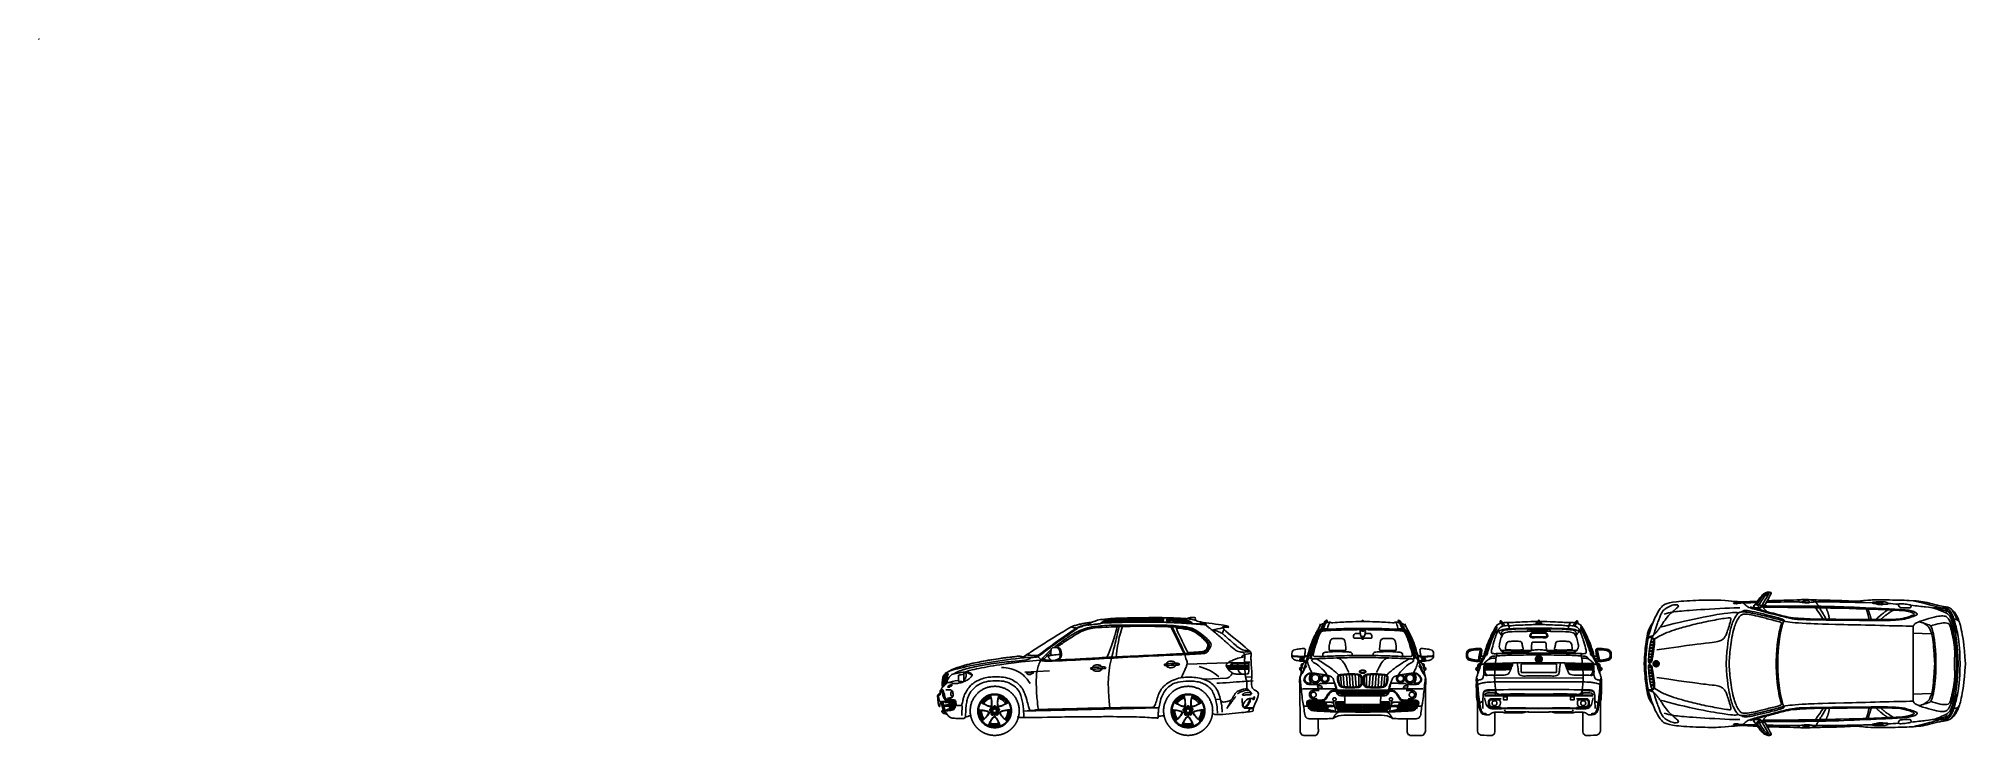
# Model space of a CAD drawing. Header units: millimetres. Extents: x -13123 to 16075, y -1 to 10560.
import ezdxf

# ---------------------------------------------------------------- set-up
doc = ezdxf.new("R2010")
doc.units = ezdxf.units.MM
doc.header["$MEASUREMENT"] = 0
doc.layers.add('inner', color=180, linetype='Continuous')
doc.layers.add('outer', color=200, linetype='Continuous')

msp = doc.modelspace()

# ---------------------------------------------------------------- linework, layer by layer
at = {"layer": 'inner'}
for points in [[(-13123, 10555), (-13116, 10547)], [(-13112, 10556), (-13118, 10560)], [(6930, 1725), (6941, 1725)], [(6952, 1725), (6941, 1725)], [(9615, 1607), (9478, 1607)], [(9611, 1559), (9519, 1559)], [(9606, 1607), (9743, 1607)], [(9611, 1559), (9702, 1559)], [(11269, 1482), (11326, 1483)], [(15281, 1548), (15555, 1539)], [(8731, 1200), (8719, 1166)], [(9496, 1288), (9036, 1288)], [(9611, 1129), (9611, 1183)], [(9725, 1288), (10185, 1288)], [(10490, 1200), (10502, 1166)], [(11316, 1180), (11319, 1180)], [(11318, 1222), (11324, 1222)], [(11321, 1195), (11319, 1195)], [(11326, 1236), (11322, 1236)], [(11326, 1269), (11331, 1269)], [(11329, 1314), (11338, 1314)], [(11334, 1283), (11329, 1283)], [(11340, 1329), (11333, 1329)], [(11335, 1361), (11345, 1361)], [(11347, 1376), (11339, 1376)], [(11345, 1405), (11351, 1405)], [(11353, 1419), (11349, 1419)], [(617, 939), (617, 938)], [(617, 939), (617, 939)], [(624, 935), (625, 937)], [(630, 931), (633, 935)], [(637, 926), (641, 932)], [(643, 921), (644, 922)], [(1821, 957), (2193, 979)], [(4882, 1098), (4281, 1079)], [(4966, 946), (4947, 914), (4930, 894), (4917, 883), (4897, 873), (4884, 869), (4664, 856), (4532, 850)], [(5208, 1055), (4892, 1055)], [(4896, 1034), (5209, 1034)], [(5210, 1023), (4909, 1018)], [(4910, 1098), (5142, 1103)], [(4919, 1003), (5208, 1003)], [(4943, 1065), (4940, 1065), (4938, 1069), (4961, 1088), (4969, 1089), (4987, 1093), (5207, 1093)], [(4943, 1065), (5207, 1065)], [(5167, 884), (5255, 887)], [(6354, 921), (6352, 920), (6350, 920), (6348, 919), (6346, 918), (6344, 918), (6342, 917), (6340, 916), (6339, 915), (6337, 914), (6335, 912), (6333, 911), (6331, 910), (6330, 909), (6328, 907), (6327, 906), (6325, 904), (6324, 903), (6322, 901), (6321, 900), (6320, 898), (6318, 896), (6317, 894), (6316, 893), (6315, 891), (6314, 889), (6313, 887), (6312, 885), (6311, 883), (6311, 881), (6310, 879), (6310, 877), (6309, 875), (6309, 873), (6308, 871), (6308, 869), (6308, 867), (6308, 864), (6307, 862), (6307, 860), (6308, 858), (6308, 856), (6308, 854), (6308, 852), (6309, 850), (6309, 848), (6310, 845), (6310, 843), (6311, 841), (6312, 839), (6312, 837), (6313, 836), (6314, 834), (6315, 832), (6316, 830), (6317, 828), (6319, 826), (6320, 825), (6321, 823), (6322, 821), (6324, 820), (6325, 818), (6327, 817), (6328, 815), (6330, 814), (6332, 813), (6334, 811), (6335, 810), (6337, 809), (6339, 808), (6341, 807), (6343, 806), (6345, 805), (6347, 804), (6349, 804), (6351, 803), (6353, 802), (6355, 802), (6357, 801), (6359, 801), (6361, 801), (6363, 800), (6365, 800), (6367, 800), (6369, 800), (6372, 800), (6374, 800), (6376, 801), (6378, 801), (6380, 801), (6382, 802), (6384, 802), (6386, 803), (6388, 803), (6390, 804), (6392, 805), (6394, 806), (6396, 807), (6398, 808), (6400, 809), (6402, 810), (6403, 811), (6405, 812), (6407, 814), (6408, 815), (6410, 816), (6412, 818), (6413, 819), (6415, 821), (6416, 822), (6417, 824), (6418, 826), (6420, 828), (6421, 829), (6422, 831), (6423, 833), (6424, 835), (6425, 837), (6426, 839), (6426, 841), (6427, 843), (6428, 845), (6428, 847), (6429, 849), (6429, 851), (6429, 853), (6430, 855), (6430, 857), (6430, 860), (6430, 862), (6430, 864), (6430, 866), (6430, 868), (6429, 870), (6429, 872), (6429, 874), (6428, 876), (6428, 878), (6427, 880), (6426, 883), (6425, 884), (6425, 886), (6424, 888), (6423, 890), (6422, 892), (6421, 894), (6419, 896), (6418, 897), (6417, 899), (6416, 901), (6414, 902), (6413, 904), (6411, 905), (6410, 907), (6408, 908), (6406, 910), (6405, 911)], [(6603, 922), (6603, 922)], [(6604, 912), (6619, 746)], [(6645, 916), (6661, 736)], [(6695, 920), (6709, 733)], [(6739, 921), (6751, 731)], [(6782, 922), (6799, 732)], [(6827, 921), (6843, 735)], [(6883, 925), (6883, 925)], [(6883, 914), (6885, 744)], [(6999, 914), (6998, 744)], [(6999, 925), (6999, 925)], [(7055, 921), (7040, 735)], [(7101, 922), (7084, 732)], [(7144, 921), (7131, 731)], [(7188, 920), (7174, 733)], [(7238, 916), (7222, 736)], [(7278, 912), (7263, 746)], [(7279, 922), (7279, 922)], [(7478, 911), (7476, 910), (7475, 908), (7473, 907), (7471, 905), (7470, 904), (7468, 902), (7467, 901), (7466, 899), (7464, 897), (7463, 896), (7462, 894), (7461, 892), (7460, 890), (7459, 888), (7458, 886), (7457, 884), (7457, 883), (7456, 880), (7455, 878), (7455, 876), (7454, 874), (7454, 872), (7453, 870), (7453, 868), (7453, 866), (7453, 864), (7453, 862), (7453, 860), (7453, 857), (7453, 855), (7453, 853), (7454, 851), (7454, 849), (7454, 847), (7455, 845), (7456, 843), (7456, 841), (7457, 839), (7458, 837), (7459, 835), (7460, 833), (7461, 831), (7462, 829), (7463, 828), (7464, 826), (7465, 824), (7467, 822), (7468, 821), (7470, 819), (7471, 818), (7473, 816), (7474, 815), (7476, 814), (7478, 812), (7479, 811), (7481, 810), (7483, 809), (7485, 808), (7487, 807), (7489, 806), (7490, 805), (7492, 804), (7494, 803), (7496, 803), (7499, 802), (7501, 802), (7503, 801), (7505, 801), (7507, 801), (7509, 800), (7511, 800), (7513, 800), (7515, 800), (7517, 800), (7520, 800), (7522, 801), (7524, 801), (7526, 801), (7528, 802), (7530, 802), (7532, 803), (7534, 804), (7536, 804), (7538, 805), (7540, 806), (7542, 807), (7544, 808), (7546, 809), (7547, 810), (7549, 811), (7551, 813), (7553, 814), (7554, 815), (7556, 817), (7557, 818), (7559, 820), (7560, 821), (7562, 823), (7563, 825), (7564, 826), (7565, 828), (7566, 830), (7567, 832), (7568, 834), (7569, 836), (7570, 837), (7571, 839), (7572, 841), (7572, 843), (7573, 845), (7574, 848), (7574, 850), (7574, 852), (7575, 854), (7575, 856), (7575, 858), (7575, 860), (7575, 862), (7575, 864), (7575, 867), (7575, 869), (7574, 871), (7574, 873), (7574, 875), (7573, 877), (7573, 879), (7572, 881), (7571, 883), (7570, 885), (7570, 887), (7569, 889), (7568, 891), (7567, 893), (7566, 894), (7564, 896), (7563, 898), (7562, 900), (7560, 901), (7559, 903), (7558, 904), (7556, 906), (7554, 907), (7553, 909), (7551, 910), (7549, 911), (7548, 912), (7546, 914), (7544, 915), (7542, 916), (7540, 917), (7538, 918), (7536, 918), (7534, 919), (7532, 920), (7530, 920), (7528, 921)], [(8708, 1135), (8704, 1125)], [(8719, 1166), (8708, 1135)], [(8716, 1158), (8747, 1162)], [(8747, 1162), (8759, 1162)], [(9218, 1098), (9611, 1097)], [(9584, 1157), (9638, 1157)], [(10003, 1098), (9611, 1097)], [(10474, 1162), (10462, 1162)], [(10505, 1158), (10474, 1162)], [(10502, 1166), (10513, 1135)], [(10513, 1135), (10517, 1125)], [(11316, 992), (11319, 992)], [(11318, 950), (11324, 950)], [(11321, 977), (11319, 977)], [(11326, 936), (11322, 936)], [(11326, 903), (11331, 903)], [(11334, 889), (11329, 889)], [(11433, 1086), (11433, 1088), (11433, 1089), (11432, 1091), (11432, 1092), (11432, 1094), (11432, 1095), (11431, 1097), (11431, 1098), (11430, 1100), (11430, 1101), (11429, 1103), (11429, 1104), (11428, 1105), (11427, 1107), (11427, 1108), (11426, 1109), (11425, 1111), (11424, 1112), (11423, 1113), (11422, 1115), (11421, 1116), (11420, 1117), (11419, 1118), (11418, 1119), (11417, 1120), (11416, 1121), (11415, 1122), (11413, 1123), (11412, 1124), (11411, 1125), (11409, 1125), (11408, 1126), (11407, 1127), (11405, 1127), (11404, 1128), (11402, 1128), (11401, 1129), (11399, 1129), (11398, 1130), (11396, 1130), (11395, 1130), (11393, 1130), (11392, 1131), (11390, 1131), (11389, 1131), (11387, 1131), (11385, 1131), (11384, 1131), (11382, 1130), (11381, 1130), (11379, 1130), (11378, 1130), (11376, 1129), (11375, 1129), (11373, 1128), (11372, 1128), (11370, 1127), (11369, 1127), (11368, 1126), (11366, 1125), (11365, 1125), (11364, 1124), (11362, 1123), (11361, 1122), (11360, 1121), (11359, 1120), (11357, 1119), (11356, 1118), (11355, 1117), (11354, 1116), (11353, 1115), (11352, 1113), (11351, 1112), (11350, 1111), (11350, 1109), (11349, 1108), (11348, 1107), (11347, 1105), (11347, 1104), (11346, 1103), (11346, 1101), (11345, 1100), (11345, 1098), (11344, 1097), (11344, 1095), (11344, 1094), (11343, 1092), (11343, 1091), (11343, 1089), (11343, 1088), (11343, 1086)], [(11343, 1086), (11343, 1084), (11343, 1083), (11343, 1081), (11343, 1080), (11344, 1078), (11344, 1077), (11344, 1075), (11345, 1074), (11345, 1072), (11346, 1071), (11346, 1069), (11347, 1068), (11347, 1067), (11348, 1065), (11349, 1064), (11350, 1062), (11350, 1061), (11351, 1060), (11352, 1059), (11353, 1057), (11354, 1056), (11355, 1055), (11356, 1054), (11357, 1053), (11359, 1052), (11360, 1051), (11361, 1050), (11362, 1049), (11364, 1048), (11365, 1047), (11366, 1047), (11368, 1046), (11369, 1045), (11370, 1045), (11372, 1044), (11373, 1044), (11375, 1043), (11376, 1043), (11378, 1042), (11379, 1042), (11381, 1042), (11382, 1041), (11384, 1041), (11385, 1041), (11387, 1041), (11389, 1041), (11390, 1041), (11392, 1041), (11393, 1041), (11395, 1042), (11396, 1042), (11398, 1042), (11399, 1043), (11401, 1043), (11402, 1044), (11404, 1044), (11405, 1045), (11407, 1045), (11408, 1046), (11409, 1047), (11411, 1047), (11412, 1048), (11413, 1049), (11415, 1050), (11416, 1051), (11417, 1052), (11418, 1053), (11419, 1054), (11420, 1055), (11421, 1056), (11422, 1057), (11423, 1059), (11424, 1060), (11425, 1061), (11426, 1062), (11427, 1064), (11427, 1065), (11428, 1067), (11429, 1068), (11429, 1069), (11430, 1071), (11430, 1072), (11431, 1074), (11431, 1075), (11432, 1077), (11432, 1078), (11432, 1080), (11432, 1081), (11433, 1083), (11433, 1084), (11433, 1086)], [(11427, 1086), (11427, 1087), (11426, 1089), (11426, 1090), (11426, 1091), (11426, 1093), (11426, 1094), (11425, 1095), (11425, 1097), (11425, 1098), (11424, 1099), (11424, 1100), (11423, 1102), (11423, 1103), (11422, 1104), (11421, 1105), (11421, 1106), (11420, 1107), (11419, 1109), (11418, 1110), (11418, 1111), (11417, 1112), (11416, 1113), (11415, 1114), (11414, 1115), (11413, 1115), (11412, 1116), (11411, 1117), (11410, 1118), (11409, 1119), (11408, 1119), (11406, 1120), (11405, 1121), (11404, 1121), (11403, 1122), (11402, 1122), (11400, 1123), (11399, 1123), (11398, 1123), (11396, 1124), (11395, 1124), (11394, 1124), (11392, 1124), (11391, 1125), (11390, 1125), (11388, 1125), (11387, 1125), (11386, 1125), (11384, 1125), (11383, 1124), (11382, 1124), (11380, 1124), (11379, 1124), (11378, 1123), (11377, 1123), (11375, 1123), (11374, 1122), (11373, 1122), (11372, 1121), (11370, 1121), (11369, 1120), (11368, 1119), (11367, 1119), (11366, 1118), (11365, 1117), (11364, 1116), (11363, 1115), (11362, 1115), (11361, 1114), (11360, 1113), (11359, 1112), (11358, 1111), (11357, 1110), (11356, 1109), (11356, 1107), (11355, 1106), (11354, 1105), (11353, 1104), (11353, 1103), (11352, 1102), (11352, 1100), (11351, 1099), (11351, 1098), (11351, 1097), (11350, 1095), (11350, 1094), (11350, 1093), (11349, 1091), (11349, 1090), (11349, 1089), (11349, 1087), (11349, 1086)], [(11349, 1086), (11349, 1085), (11349, 1083), (11349, 1082), (11349, 1081), (11350, 1079), (11350, 1078), (11350, 1077), (11351, 1075), (11351, 1074), (11351, 1073), (11352, 1072), (11352, 1070), (11353, 1069), (11353, 1068), (11354, 1067), (11355, 1066), (11356, 1065), (11356, 1063), (11357, 1062), (11358, 1061), (11359, 1060), (11360, 1059), (11361, 1058), (11362, 1057), (11363, 1057), (11364, 1056), (11365, 1055), (11366, 1054), (11367, 1053), (11368, 1053), (11369, 1052), (11370, 1051), (11372, 1051), (11373, 1050), (11374, 1050), (11375, 1049), (11377, 1049), (11378, 1049), (11379, 1048), (11380, 1048), (11382, 1048), (11383, 1048), (11384, 1047), (11386, 1047), (11387, 1047), (11388, 1047), (11390, 1047), (11391, 1047), (11392, 1048), (11394, 1048), (11395, 1048), (11396, 1048), (11398, 1049), (11399, 1049), (11400, 1049), (11402, 1050), (11403, 1050), (11404, 1051), (11405, 1051), (11406, 1052), (11408, 1053), (11409, 1053), (11410, 1054), (11411, 1055), (11412, 1056), (11413, 1057), (11414, 1057), (11415, 1058), (11416, 1059), (11417, 1060), (11418, 1061), (11418, 1062), (11419, 1063), (11420, 1065), (11421, 1066), (11421, 1067), (11422, 1068), (11423, 1069), (11423, 1070), (11424, 1072), (11424, 1073), (11425, 1074), (11425, 1075), (11425, 1077), (11426, 1078), (11426, 1079), (11426, 1081), (11426, 1082), (11426, 1083), (11427, 1085), (11427, 1086)], [(11416, 1086), (11416, 1087), (11416, 1088), (11416, 1089), (11415, 1090), (11415, 1090), (11415, 1091), (11415, 1092), (11415, 1093), (11414, 1094), (11414, 1095), (11414, 1096), (11414, 1097), (11413, 1097), (11413, 1098), (11412, 1099), (11412, 1100), (11411, 1101), (11411, 1101), (11410, 1102), (11410, 1103), (11409, 1103), (11409, 1104), (11408, 1105), (11407, 1105), (11407, 1106), (11406, 1107), (11405, 1107), (11404, 1108), (11404, 1108), (11403, 1109), (11402, 1109), (11401, 1109), (11400, 1110), (11400, 1110), (11399, 1111), (11398, 1111), (11397, 1111), (11396, 1111), (11395, 1112), (11394, 1112), (11393, 1112), (11393, 1112), (11392, 1112), (11391, 1112), (11390, 1112), (11389, 1112), (11388, 1112), (11387, 1112), (11386, 1112), (11385, 1112), (11384, 1112), (11384, 1112), (11383, 1111), (11382, 1111), (11381, 1111), (11380, 1111), (11379, 1110), (11378, 1110), (11378, 1109), (11377, 1109), (11376, 1109), (11375, 1108), (11374, 1108), (11374, 1107), (11373, 1107), (11372, 1106), (11372, 1105), (11371, 1105), (11370, 1104), (11370, 1103), (11369, 1103), (11369, 1102), (11368, 1101), (11367, 1101), (11367, 1100), (11367, 1099), (11366, 1098), (11366, 1097), (11365, 1097), (11365, 1096), (11365, 1095), (11364, 1094), (11364, 1093), (11364, 1092), (11364, 1091), (11363, 1090), (11363, 1090), (11363, 1089), (11363, 1088), (11363, 1087), (11363, 1086)], [(11363, 1086), (11416, 1086)], [(11363, 1086), (11363, 1085), (11363, 1084), (11363, 1083), (11363, 1082), (11363, 1081), (11364, 1081), (11364, 1080), (11364, 1079), (11364, 1078), (11365, 1077), (11365, 1076), (11365, 1075), (11366, 1075), (11366, 1074), (11367, 1073), (11367, 1072), (11367, 1071), (11368, 1071), (11369, 1070), (11369, 1069), (11370, 1069), (11370, 1068), (11371, 1067), (11372, 1067), (11372, 1066), (11373, 1065), (11374, 1065), (11374, 1064), (11375, 1064), (11376, 1063), (11377, 1063), (11378, 1062), (11378, 1062), (11379, 1062), (11380, 1061), (11381, 1061), (11382, 1061), (11383, 1061), (11384, 1060), (11384, 1060), (11385, 1060), (11386, 1060), (11387, 1060), (11388, 1060), (11389, 1060), (11390, 1060), (11391, 1060), (11392, 1060), (11393, 1060), (11393, 1060), (11394, 1060), (11395, 1060), (11396, 1061), (11397, 1061), (11398, 1061), (11399, 1061), (11400, 1062), (11400, 1062), (11401, 1062), (11402, 1063), (11403, 1063), (11404, 1064), (11404, 1064), (11405, 1065), (11406, 1065), (11407, 1066), (11407, 1067), (11408, 1067), (11409, 1068), (11409, 1069), (11410, 1069), (11410, 1070), (11411, 1071), (11411, 1071), (11412, 1072), (11412, 1073), (11413, 1074), (11413, 1075), (11414, 1075), (11414, 1076), (11414, 1077), (11414, 1078), (11415, 1079), (11415, 1080), (11415, 1081), (11415, 1081), (11415, 1082), (11416, 1083), (11416, 1084), (11416, 1085), (11416, 1086)], [(11390, 1060), (11390, 1086), (11390, 1112)], [(1728, 290), (1731, 303), (1733, 315), (1735, 328), (1736, 341), (1737, 354), (1737, 367), (1737, 379), (1737, 392), (1736, 405), (1734, 418), (1733, 431), (1730, 443), (1728, 456), (1725, 468), (1721, 481), (1717, 493), (1713, 505), (1708, 517), (1703, 529), (1697, 540), (1691, 552), (1684, 563), (1678, 574), (1670, 584), (1663, 595), (1655, 605), (1647, 615), (1638, 625), (1629, 634), (1620, 643), (1611, 651), (1601, 660), (1591, 668), (1580, 675), (1570, 683), (1559, 689), (1548, 696), (1536, 702), (1525, 708), (1513, 713), (1501, 718), (1489, 722), (1477, 727), (1465, 730), (1452, 733), (1440, 736), (1427, 739), (1414, 740), (1401, 742), (1389, 743), (1376, 744), (1363, 744), (1350, 743), (1337, 743), (1324, 741), (1312, 740), (1299, 738), (1286, 735), (1274, 732), (1261, 729), (1249, 725), (1237, 721), (1225, 716), (1213, 711), (1201, 706), (1190, 700), (1179, 694), (1168, 687), (1157, 680), (1146, 672), (1136, 665), (1126, 657), (1117, 648), (1107, 639), (1098, 630), (1089, 621), (1081, 611), (1073, 601), (1065, 591), (1058, 580), (1050, 570), (1044, 559), (1038, 547), (1032, 536), (1026, 524), (1021, 512), (1016, 500), (1012, 488), (1008, 476), (1005, 464), (1002, 451), (1000, 439), (997, 426), (996, 413), (995, 400), (994, 387), (994, 375), (994, 362), (994, 349), (995, 336), (997, 323), (999, 310), (1001, 298)], [(1305, 593), (1297, 590), (1290, 588), (1283, 585), (1276, 582), (1268, 579), (1262, 576), (1255, 572), (1248, 568), (1241, 564), (1235, 560), (1229, 555), (1223, 550), (1217, 545), (1211, 540), (1205, 535), (1200, 529), (1195, 524), (1190, 518), (1185, 512), (1180, 506), (1176, 499), (1172, 493)], [(1559, 494), (1555, 500), (1550, 507), (1546, 513), (1541, 519), (1536, 525), (1531, 531), (1525, 536), (1519, 541), (1514, 547), (1508, 552), (1501, 556), (1495, 561), (1488, 565), (1482, 569), (1475, 573), (1468, 577), (1461, 580), (1454, 583), (1447, 586), (1440, 589), (1432, 591), (1425, 593)], [(1429, 608), (1429, 608)], [(1429, 608), (1429, 608)], [(1430, 591), (1430, 592)], [(4666, 342), (4667, 355), (4668, 368), (4667, 381), (4667, 394), (4666, 407), (4665, 419), (4663, 432), (4660, 445), (4658, 457), (4654, 470), (4651, 482), (4647, 494), (4642, 506), (4638, 518), (4632, 530), (4627, 542), (4621, 553), (4614, 564), (4607, 575), (4600, 586), (4592, 596), (4585, 606), (4576, 616), (4568, 626), (4559, 635), (4549, 644), (4540, 652), (4530, 661), (4520, 669), (4510, 676), (4499, 683), (4488, 690), (4477, 697), (4466, 703), (4454, 708), (4442, 714), (4430, 718), (4418, 723), (4406, 727), (4394, 731), (4381, 734), (4369, 736), (4356, 739), (4343, 741), (4331, 742), (4318, 743), (4305, 744), (4292, 744), (4279, 743), (4266, 743), (4254, 741), (4241, 740), (4228, 738), (4215, 735), (4203, 732), (4191, 729), (4178, 725), (4166, 720), (4154, 716), (4142, 711), (4131, 705), (4119, 699), (4108, 693), (4097, 686), (4086, 679), (4076, 672), (4066, 664), (4056, 656), (4046, 647), (4037, 639), (4028, 629), (4019, 620), (4010, 610), (4002, 600), (3995, 590), (3987, 579), (3980, 569), (3974, 558), (3967, 546), (3962, 535), (3956, 523), (3951, 511), (3946, 499), (3942, 487), (3938, 475), (3935, 463), (3932, 450), (3930, 437), (3928, 425), (3926, 412), (3925, 399), (3924, 386), (3924, 373), (3924, 361), (3925, 348), (3926, 335), (3927, 322), (3929, 309), (3932, 297)], [(4235, 593), (4228, 590), (4220, 588), (4213, 585), (4206, 582), (4199, 579), (4192, 576), (4185, 572), (4178, 568), (4172, 564), (4165, 560), (4159, 555), (4153, 550), (4147, 545), (4141, 540), (4136, 535), (4130, 529), (4125, 524), (4120, 518), (4115, 512), (4111, 506), (4106, 499), (4102, 493)], [(4490, 494), (4485, 500), (4481, 507), (4476, 513), (4471, 519), (4466, 525), (4461, 531), (4455, 536), (4450, 541), (4444, 547), (4438, 552), (4432, 556), (4425, 561), (4419, 565), (4412, 569), (4405, 573), (4399, 577), (4392, 580), (4384, 583), (4377, 586), (4370, 589), (4362, 591), (4355, 593)], [(4359, 608), (4359, 608)], [(4359, 608), (4359, 608)], [(4360, 591), (4360, 592)], [(6030, 705), (6538, 705)], [(6553, 684), (6652, 633)], [(6553, 684), (6941, 684)], [(6560, 667), (6590, 684)], [(6574, 650), (6639, 684)], [(6601, 637), (6689, 684)], [(6604, 684), (6699, 634)], [(6649, 633), (6735, 684)], [(6662, 684), (6747, 634)], [(6692, 634), (6788, 684)], [(6703, 684), (6791, 635)], [(6742, 634), (6835, 684)], [(6754, 684), (6844, 635)], [(6782, 634), (6875, 684)], [(6800, 684), (6889, 635)], [(6835, 635), (6923, 684)], [(6852, 684), (6941, 634)], [(6882, 635), (6941, 661)], [(6902, 684), (6941, 661)], [(6981, 684), (6941, 661)], [(7031, 684), (6941, 634)], [(7330, 684), (6941, 684)], [(7001, 635), (6941, 661)], [(7048, 635), (6959, 684)], [(7083, 684), (6994, 635)], [(7100, 634), (7008, 684)], [(7129, 684), (7039, 635)], [(7141, 634), (7048, 684)], [(7180, 684), (7091, 635)], [(7191, 634), (7095, 684)], [(7220, 684), (7135, 634)], [(7233, 633), (7147, 684)], [(7278, 684), (7183, 634)], [(7282, 637), (7194, 684)], [(7330, 684), (7231, 633)], [(7309, 650), (7244, 684)], [(7323, 667), (7293, 684)], [(7852, 705), (7344, 705)], [(8679, 512), (8679, 696)], [(8787, 597), (9611, 597)], [(8789, 609), (8950, 609)], [(8940, 869), (9611, 871)], [(9618, 611), (9020, 611)], [(9603, 611), (10201, 611)], [(10281, 869), (9611, 871)], [(10434, 597), (9611, 597)], [(10432, 609), (10271, 609)], [(10542, 512), (10542, 696)], [(11269, 690), (11326, 689)], [(11329, 857), (11338, 857)], [(11340, 843), (11333, 843)], [(11335, 811), (11345, 811)], [(11347, 796), (11339, 796)], [(11345, 767), (11351, 767)], [(11353, 753), (11349, 753)], [(15281, 624), (15555, 633)], [(684, 406), (612, 377)], [(692, 497), (677, 478)], [(677, 463), (677, 497)], [(677, 496), (706, 463)], [(677, 476), (689, 463)], [(708, 498), (679, 463)], [(680, 431), (716, 397)], [(702, 440), (682, 415)], [(724, 439), (688, 400)], [(690, 440), (733, 398)], [(697, 497), (726, 463)], [(727, 498), (698, 463)], [(742, 438), (706, 397)], [(713, 439), (750, 398)], [(715, 498), (744, 463)], [(746, 498), (718, 463)], [(757, 434), (725, 398)], [(754, 495), (733, 463)], [(734, 498), (757, 473)], [(757, 479), (745, 463)], [(1114, 384), (1115, 384)], [(1114, 384), (1115, 384)], [(1132, 384), (1130, 384)], [(1132, 384), (1130, 384)], [(1138, 385), (1138, 377), (1138, 369), (1138, 361), (1138, 353), (1139, 345), (1140, 337), (1142, 330), (1143, 322), (1145, 314), (1147, 307), (1150, 299), (1153, 292), (1155, 284), (1159, 277), (1162, 270), (1166, 263), (1170, 256), (1174, 249), (1178, 243), (1183, 236), (1188, 230)], [(1146, 385), (1145, 377), (1145, 370), (1146, 363), (1146, 355), (1147, 348), (1148, 341), (1149, 334), (1150, 327), (1152, 319), (1154, 312), (1156, 305), (1158, 298), (1161, 292), (1164, 285), (1167, 278), (1170, 272), (1173, 265), (1177, 259), (1181, 253), (1185, 247), (1189, 241), (1194, 235)], [(1164, 383), (1164, 376), (1164, 369), (1164, 362), (1165, 355), (1166, 349), (1167, 342), (1168, 335), (1169, 328), (1171, 321), (1173, 315), (1175, 308), (1177, 302), (1180, 295), (1183, 289), (1186, 283), (1189, 277), (1192, 271), (1196, 265), (1200, 259), (1204, 253), (1208, 248)], [(1307, 583), (1300, 581), (1293, 579), (1286, 576), (1279, 573), (1272, 570), (1266, 567), (1259, 564), (1253, 560), (1246, 556), (1240, 552), (1234, 548), (1228, 543), (1222, 538), (1217, 533), (1211, 528), (1206, 523), (1201, 518), (1196, 512), (1191, 506), (1187, 500), (1183, 494), (1179, 488)], [(1312, 566), (1305, 564), (1298, 562), (1292, 560), (1286, 557), (1279, 555), (1273, 552), (1267, 548), (1261, 545), (1256, 541), (1250, 538), (1244, 534), (1239, 529), (1234, 525), (1229, 521), (1224, 516), (1219, 511), (1214, 506), (1210, 501), (1206, 495), (1202, 490), (1198, 484), (1194, 479)], [(1534, 478), (1531, 484), (1527, 489), (1523, 495), (1519, 500), (1514, 505), (1510, 510), (1505, 515), (1500, 520), (1495, 525), (1490, 529), (1484, 533), (1479, 537), (1473, 541), (1467, 545), (1462, 548), (1456, 551), (1449, 554), (1443, 557), (1437, 560), (1431, 562), (1424, 564), (1418, 566)], [(1549, 487), (1545, 493), (1541, 499), (1536, 505), (1532, 511), (1527, 517), (1522, 522), (1517, 527), (1512, 532), (1506, 537), (1500, 542), (1494, 547), (1488, 551), (1482, 555), (1476, 559), (1470, 563), (1463, 566), (1456, 570), (1450, 573), (1443, 575), (1436, 578), (1429, 580), (1422, 582)], [(1518, 245), (1522, 251), (1526, 256), (1530, 262), (1534, 268), (1537, 274), (1541, 279), (1544, 286), (1547, 292), (1549, 298), (1552, 304), (1554, 311), (1556, 317), (1558, 324), (1560, 331), (1561, 337), (1562, 344), (1563, 351), (1564, 358), (1564, 365), (1564, 371), (1564, 378), (1564, 385)], [(1532, 234), (1537, 240), (1541, 246), (1545, 252), (1549, 258), (1553, 264), (1557, 271), (1560, 278), (1563, 284), (1566, 291), (1569, 298), (1571, 305), (1573, 312), (1575, 320), (1577, 327), (1578, 334), (1580, 342), (1580, 349), (1581, 356), (1582, 364), (1582, 371), (1582, 379), (1581, 386)], [(1541, 226), (1546, 233), (1550, 239), (1555, 245), (1559, 252), (1563, 259), (1567, 265), (1571, 272), (1574, 279), (1577, 287), (1580, 294), (1582, 301), (1585, 309), (1587, 316), (1589, 324), (1590, 332), (1591, 340), (1592, 347), (1593, 355), (1594, 363), (1594, 371), (1594, 379), (1594, 386)], [(1557, 493), (1559, 495)], [(1557, 493), (1559, 495)], [(1572, 503), (1571, 502)], [(1572, 503), (1571, 502)], [(4044, 384), (4046, 384)], [(4044, 384), (4046, 384)], [(4062, 384), (4060, 384)], [(4062, 384), (4060, 384)], [(4068, 385), (4068, 377), (4068, 369), (4068, 361), (4069, 353), (4070, 345), (4071, 337), (4072, 330), (4074, 322), (4076, 314), (4078, 307), (4080, 299), (4083, 292), (4086, 284), (4089, 277), (4092, 270), (4096, 263), (4100, 256), (4104, 249), (4109, 243), (4113, 236), (4118, 230)], [(4076, 385), (4076, 377), (4076, 370), (4076, 363), (4076, 355), (4077, 348), (4078, 341), (4079, 334), (4081, 327), (4082, 319), (4084, 312), (4086, 305), (4089, 298), (4091, 292), (4094, 285), (4097, 278), (4100, 272), (4104, 265), (4107, 259), (4111, 253), (4115, 247), (4120, 241), (4124, 235)], [(4095, 383), (4094, 376), (4094, 369), (4095, 362), (4095, 355), (4096, 349), (4097, 342), (4098, 335), (4100, 328), (4101, 321), (4103, 315), (4105, 308), (4108, 302), (4110, 295), (4113, 289), (4116, 283), (4119, 277), (4123, 271), (4126, 265), (4130, 259), (4134, 253), (4139, 248)], [(4238, 583), (4230, 581), (4223, 579), (4216, 576), (4209, 573), (4203, 570), (4196, 567), (4189, 564), (4183, 560), (4177, 556), (4170, 552), (4164, 548), (4158, 543), (4153, 538), (4147, 533), (4142, 528), (4136, 523), (4131, 518), (4126, 512), (4122, 506), (4117, 500), (4113, 494), (4109, 488)], [(4242, 566), (4235, 564), (4229, 562), (4222, 560), (4216, 557), (4210, 555), (4204, 552), (4198, 548), (4192, 545), (4186, 541), (4180, 538), (4175, 534), (4169, 529), (4164, 525), (4159, 521), (4154, 516), (4149, 511), (4145, 506), (4140, 501), (4136, 495), (4132, 490), (4128, 484), (4124, 479)], [(4465, 478), (4461, 484), (4457, 489), (4453, 495), (4449, 500), (4445, 505), (4440, 510), (4435, 515), (4430, 520), (4425, 525), (4420, 529), (4415, 533), (4409, 537), (4404, 541), (4398, 545), (4392, 548), (4386, 551), (4380, 554), (4374, 557), (4367, 560), (4361, 562), (4354, 564), (4348, 566)], [(4479, 487), (4475, 493), (4471, 499), (4467, 505), (4462, 511), (4457, 517), (4452, 522), (4447, 527), (4442, 532), (4436, 537), (4431, 542), (4425, 547), (4419, 551), (4413, 555), (4406, 559), (4400, 563), (4393, 566), (4387, 570), (4380, 573), (4373, 575), (4366, 578), (4359, 580), (4352, 582)], [(4448, 245), (4453, 251), (4457, 256), (4461, 262), (4464, 268), (4468, 274), (4471, 279), (4474, 286), (4477, 292), (4480, 298), (4482, 304), (4485, 311), (4487, 317), (4488, 324), (4490, 331), (4491, 337), (4492, 344), (4493, 351), (4494, 358), (4494, 365), (4495, 371), (4494, 378), (4494, 385)], [(4462, 234), (4467, 240), (4472, 246), (4476, 252), (4480, 258), (4484, 264), (4487, 271), (4490, 278), (4494, 284), (4496, 291), (4499, 298), (4502, 305), (4504, 312), (4506, 320), (4507, 327), (4509, 334), (4510, 342), (4511, 349), (4511, 356), (4512, 364), (4512, 371), (4512, 379), (4512, 386)], [(4471, 226), (4476, 233), (4481, 239), (4485, 245), (4490, 252), (4494, 259), (4497, 265), (4501, 272), (4504, 279), (4507, 287), (4510, 294), (4513, 301), (4515, 309), (4517, 316), (4519, 324), (4521, 332), (4522, 340), (4523, 347), (4524, 355), (4524, 363), (4524, 371), (4524, 379), (4524, 386)], [(4488, 493), (4489, 495)], [(4488, 493), (4489, 495)], [(4502, 503), (4501, 502)], [(4502, 503), (4501, 502)], [(4712, 545), (4785, 548)], [(4794, 511), (4806, 448), (4814, 351)], [(5269, 418), (5154, 419)], [(5222, 558), (5274, 558)], [(6141, 474), (6171, 490)], [(6142, 484), (6197, 455)], [(6146, 457), (6218, 492)], [(6157, 436), (6250, 394)], [(6194, 435), (6163, 419)], [(6241, 435), (6177, 403)], [(6178, 491), (6241, 455)], [(6265, 493), (6186, 455)], [(6197, 435), (6294, 392)], [(6280, 436), (6211, 396)], [(6227, 492), (6298, 455)], [(6315, 493), (6236, 455)], [(6244, 435), (6343, 391)], [(6335, 435), (6258, 393)], [(6267, 493), (6350, 455)], [(6358, 492), (6282, 455)], [(6293, 435), (6392, 390)], [(6389, 435), (6302, 391)], [(6318, 493), (6398, 456)], [(6388, 484), (6336, 455)], [(6352, 435), (6413, 405)], [(6409, 420), (6354, 391)], [(6393, 435), (6407, 428)], [(6418, 392), (6525, 366)], [(6549, 490), (6577, 503)], [(6550, 484), (6783, 375)], [(6553, 471), (6619, 503)], [(6556, 459), (6732, 375)], [(6559, 503), (6836, 374)], [(6559, 446), (6670, 500)], [(6563, 433), (6684, 375)], [(6564, 428), (6670, 478)], [(6570, 406), (6695, 469)], [(6570, 406), (6636, 375)], [(6581, 389), (6750, 469)], [(6604, 378), (6799, 469)], [(6619, 503), (6670, 478)], [(6652, 375), (6851, 469)], [(6689, 469), (6880, 374)], [(6702, 375), (6896, 469)], [(6730, 469), (6928, 374)], [(6753, 375), (6941, 466)], [(6781, 469), (6941, 389)], [(6805, 374), (6941, 438)], [(6827, 469), (6941, 415)], [(6851, 374), (6941, 415)], [(6884, 469), (6941, 438)], [(6898, 374), (6941, 389)], [(6929, 469), (6941, 466)], [(6953, 469), (6941, 466)], [(6999, 469), (6941, 438)], [(7055, 469), (6941, 415)], [(7102, 469), (6941, 389)], [(7129, 375), (6941, 466)], [(7078, 374), (6941, 438)], [(7032, 374), (6941, 415)], [(6984, 374), (6941, 389)], [(7153, 469), (6954, 374)], [(7181, 375), (6987, 469)], [(7194, 469), (7002, 374)], [(7231, 375), (7032, 469)], [(7324, 503), (7046, 374)], [(7278, 378), (7084, 469)], [(7333, 484), (7100, 375)], [(7301, 389), (7133, 469)], [(7327, 459), (7150, 375)], [(7312, 406), (7188, 469)], [(7320, 433), (7198, 375)], [(7263, 503), (7213, 478)], [(7323, 446), (7213, 500)], [(7318, 428), (7213, 478)], [(7312, 406), (7247, 375)], [(7330, 471), (7264, 503)], [(7334, 490), (7306, 503)], [(7465, 392), (7357, 366)], [(7531, 435), (7469, 405)], [(7474, 420), (7529, 391)], [(7489, 435), (7476, 428)], [(7564, 493), (7485, 456)], [(7590, 435), (7491, 390)], [(7494, 435), (7581, 391)], [(7495, 484), (7546, 455)], [(7525, 492), (7600, 455)], [(7616, 493), (7533, 455)], [(7639, 435), (7540, 391)], [(7547, 435), (7624, 393)], [(7568, 493), (7646, 455)], [(7656, 492), (7584, 455)], [(7686, 435), (7589, 392)], [(7603, 436), (7671, 396)], [(7618, 493), (7697, 455)], [(7726, 436), (7633, 394)], [(7705, 491), (7641, 455)], [(7641, 435), (7706, 403)], [(7737, 457), (7665, 492)], [(7741, 484), (7686, 455)], [(7689, 435), (7720, 419)], [(7742, 474), (7712, 490)], [(8762, 527), (8759, 409)], [(8788, 568), (8814, 469)], [(10433, 568), (10407, 469)], [(10459, 527), (10462, 409)], [(1172, 217), (1172, 217)], [(1172, 217), (1172, 217)], [(1271, 144), (1271, 146)], [(1271, 144), (1271, 146)], [(1276, 163), (1283, 160), (1291, 157), (1298, 155), (1305, 153), (1313, 151), (1320, 149), (1328, 148), (1336, 147), (1343, 146), (1351, 145), (1359, 145), (1366, 145), (1374, 145), (1382, 145), (1390, 146), (1397, 147), (1405, 148), (1412, 149), (1420, 151), (1427, 153), (1435, 155), (1442, 158)], [(1276, 161), (1276, 159)], [(1276, 161), (1276, 159)], [(1279, 171), (1286, 168), (1293, 166), (1300, 163), (1307, 161), (1314, 160), (1322, 158), (1329, 157), (1336, 156), (1344, 155), (1351, 154), (1359, 154), (1366, 154), (1373, 154), (1381, 155), (1388, 155), (1395, 156), (1403, 158), (1410, 159), (1417, 161), (1424, 163), (1432, 165), (1439, 167)], [(1287, 189), (1293, 186), (1300, 184), (1306, 182), (1312, 180), (1319, 178), (1326, 177), (1332, 176), (1339, 175), (1345, 174), (1352, 174), (1359, 173), (1366, 173), (1372, 173), (1379, 174), (1386, 174), (1392, 175), (1399, 176), (1406, 178), (1412, 179), (1419, 181), (1425, 183), (1432, 185)], [(1448, 143), (1448, 143)], [(1448, 143), (1448, 143)], [(4103, 217), (4102, 217)], [(4103, 217), (4102, 217)], [(4201, 144), (4201, 146)], [(4201, 144), (4201, 146)], [(4207, 161), (4206, 159)], [(4207, 161), (4206, 159)], [(4207, 163), (4214, 160), (4221, 157), (4228, 155), (4236, 153), (4243, 151), (4251, 149), (4258, 148), (4266, 147), (4274, 146), (4281, 145), (4289, 145), (4297, 145), (4305, 145), (4312, 145), (4320, 146), (4328, 147), (4335, 148), (4343, 149), (4350, 151), (4358, 153), (4365, 155), (4372, 158)], [(4210, 171), (4217, 168), (4223, 166), (4231, 163), (4238, 161), (4245, 160), (4252, 158), (4259, 157), (4267, 156), (4274, 155), (4281, 154), (4289, 154), (4296, 154), (4304, 154), (4311, 155), (4318, 155), (4326, 156), (4333, 158), (4340, 159), (4348, 161), (4355, 163), (4362, 165), (4369, 167)], [(4217, 189), (4224, 186), (4230, 184), (4236, 182), (4243, 180), (4249, 178), (4256, 177), (4262, 176), (4269, 175), (4276, 174), (4283, 174), (4289, 173), (4296, 173), (4303, 173), (4309, 174), (4316, 174), (4323, 175), (4329, 176), (4336, 178), (4343, 179), (4349, 181), (4356, 183), (4362, 185)], [(4378, 143), (4378, 143)], [(4378, 143), (4378, 143)]]:
    msp.add_lwpolyline(points, dxfattribs=at)
for points in [[(9662, 1156), (9662, 1158), (9662, 1159), (9661, 1161), (9661, 1163), (9661, 1165), (9661, 1166), (9660, 1168), (9660, 1170), (9659, 1171), (9659, 1173), (9658, 1175), (9657, 1176), (9657, 1178), (9656, 1180), (9655, 1181), (9654, 1183), (9653, 1184), (9652, 1186), (9651, 1187), (9650, 1188), (9649, 1190), (9647, 1191), (9646, 1192), (9645, 1194), (9644, 1195), (9642, 1196), (9641, 1197), (9639, 1198), (9638, 1199), (9636, 1200), (9635, 1201), (9633, 1202), (9632, 1202), (9630, 1203), (9628, 1204), (9627, 1204), (9625, 1205), (9623, 1205), (9622, 1206), (9620, 1206), (9618, 1206), (9616, 1207), (9615, 1207), (9613, 1207), (9611, 1207), (9609, 1207), (9607, 1207), (9606, 1207), (9604, 1206), (9602, 1206), (9600, 1206), (9599, 1205), (9597, 1205), (9595, 1205), (9594, 1204), (9592, 1203), (9590, 1203), (9589, 1202), (9587, 1201), (9586, 1200), (9584, 1199), (9582, 1198), (9581, 1197), (9580, 1196), (9578, 1195), (9577, 1194), (9576, 1193), (9574, 1192), (9573, 1190), (9572, 1189), (9571, 1188), (9570, 1186), (9569, 1185), (9568, 1183), (9567, 1182), (9566, 1180), (9565, 1179), (9564, 1177), (9563, 1176), (9563, 1174), (9562, 1172), (9562, 1171), (9561, 1169), (9561, 1167), (9560, 1165), (9560, 1164), (9560, 1162), (9560, 1160), (9560, 1158), (9559, 1157), (9559, 1155), (9560, 1153), (9560, 1151), (9560, 1150), (9560, 1148), (9560, 1146), (9561, 1144), (9561, 1143), (9562, 1141), (9562, 1139), (9563, 1138), (9563, 1136), (9564, 1134), (9565, 1133), (9566, 1131), (9567, 1130), (9568, 1128), (9569, 1127), (9570, 1125), (9571, 1124), (9572, 1122), (9573, 1121), (9574, 1120), (9576, 1119), (9577, 1117), (9578, 1116), (9580, 1115), (9581, 1114), (9582, 1113), (9584, 1112), (9586, 1111), (9587, 1110), (9589, 1110), (9590, 1109), (9592, 1108), (9594, 1108), (9595, 1107), (9597, 1107), (9599, 1106), (9600, 1106), (9602, 1105), (9604, 1105), (9606, 1105), (9607, 1105), (9609, 1105), (9611, 1105), (9613, 1105), (9615, 1105), (9616, 1105), (9618, 1105), (9620, 1106), (9622, 1106), (9623, 1106), (9625, 1107), (9627, 1107), (9628, 1108), (9630, 1109), (9632, 1109), (9633, 1110), (9635, 1111), (9636, 1112), (9638, 1113), (9639, 1114), (9641, 1115), (9642, 1116), (9644, 1117), (9645, 1118), (9646, 1119), (9647, 1120), (9649, 1122), (9650, 1123), (9651, 1124), (9652, 1126), (9653, 1127), (9654, 1129), (9655, 1130), (9656, 1132), (9657, 1133), (9657, 1135), (9658, 1137), (9659, 1138), (9659, 1140), (9660, 1142), (9660, 1143), (9661, 1145), (9661, 1147), (9661, 1149), (9661, 1150), (9662, 1152), (9662, 1154)], [(9657, 1156), (9657, 1157), (9657, 1159), (9657, 1161), (9656, 1162), (9656, 1164), (9656, 1165), (9655, 1167), (9655, 1168), (9655, 1170), (9654, 1171), (9653, 1173), (9653, 1174), (9652, 1176), (9651, 1177), (9651, 1178), (9650, 1180), (9649, 1181), (9648, 1182), (9647, 1184), (9646, 1185), (9645, 1186), (9644, 1187), (9643, 1188), (9642, 1190), (9641, 1191), (9639, 1192), (9638, 1193), (9637, 1193), (9636, 1194), (9634, 1195), (9633, 1196), (9631, 1197), (9630, 1197), (9629, 1198), (9627, 1199), (9626, 1199), (9624, 1200), (9623, 1200), (9621, 1200), (9619, 1201), (9618, 1201), (9616, 1201), (9615, 1201), (9613, 1201), (9612, 1201), (9610, 1201), (9608, 1201), (9607, 1201), (9605, 1201), (9604, 1201), (9602, 1200), (9601, 1200), (9599, 1200), (9598, 1199), (9596, 1199), (9595, 1198), (9593, 1198), (9592, 1197), (9590, 1196), (9589, 1196), (9587, 1195), (9586, 1194), (9585, 1193), (9584, 1192), (9582, 1191), (9581, 1190), (9580, 1189), (9579, 1188), (9578, 1187), (9577, 1186), (9576, 1184), (9575, 1183), (9574, 1182), (9573, 1180), (9572, 1179), (9571, 1178), (9570, 1176), (9570, 1175), (9569, 1173), (9569, 1172), (9568, 1171), (9568, 1169), (9567, 1168), (9567, 1166), (9566, 1164), (9566, 1163), (9566, 1161), (9566, 1160), (9566, 1158), (9566, 1157), (9566, 1155), (9566, 1153), (9566, 1152), (9566, 1150), (9566, 1149), (9566, 1147), (9567, 1146), (9567, 1144), (9568, 1143), (9568, 1141), (9569, 1140), (9569, 1138), (9570, 1137), (9570, 1135), (9571, 1134), (9572, 1132), (9573, 1131), (9574, 1130), (9575, 1128), (9576, 1127), (9577, 1126), (9578, 1125), (9579, 1124), (9580, 1123), (9581, 1121), (9582, 1120), (9584, 1119), (9585, 1119), (9586, 1118), (9587, 1117), (9589, 1116), (9590, 1115), (9592, 1115), (9593, 1114), (9595, 1113), (9596, 1113), (9598, 1112), (9599, 1112), (9601, 1111), (9602, 1111), (9604, 1111), (9605, 1111), (9607, 1110), (9608, 1110), (9610, 1110), (9612, 1110), (9613, 1110), (9615, 1110), (9616, 1110), (9618, 1111), (9619, 1111), (9621, 1111), (9623, 1112), (9624, 1112), (9626, 1112), (9627, 1113), (9629, 1114), (9630, 1114), (9631, 1115), (9633, 1116), (9634, 1116), (9636, 1117), (9637, 1118), (9638, 1119), (9639, 1120), (9641, 1121), (9642, 1122), (9643, 1123), (9644, 1124), (9645, 1125), (9646, 1127), (9647, 1128), (9648, 1129), (9649, 1130), (9650, 1132), (9651, 1133), (9651, 1134), (9652, 1136), (9653, 1137), (9653, 1139), (9654, 1140), (9655, 1142), (9655, 1143), (9655, 1145), (9656, 1146), (9656, 1148), (9656, 1149), (9657, 1151), (9657, 1153), (9657, 1154)], [(9638, 1156), (9638, 1157), (9638, 1158), (9638, 1159), (9638, 1160), (9638, 1161), (9638, 1162), (9637, 1163), (9637, 1164), (9637, 1164), (9637, 1165), (9636, 1166), (9636, 1167), (9635, 1168), (9635, 1169), (9635, 1170), (9634, 1170), (9634, 1171), (9633, 1172), (9632, 1173), (9632, 1174), (9631, 1174), (9631, 1175), (9630, 1176), (9629, 1176), (9629, 1177), (9628, 1178), (9627, 1178), (9626, 1179), (9625, 1179), (9625, 1180), (9624, 1180), (9623, 1181), (9622, 1181), (9621, 1181), (9620, 1182), (9619, 1182), (9619, 1182), (9618, 1183), (9617, 1183), (9616, 1183), (9615, 1183), (9614, 1183), (9613, 1183), (9612, 1183), (9611, 1183), (9610, 1183), (9609, 1183), (9608, 1183), (9607, 1183), (9606, 1183), (9605, 1183), (9605, 1183), (9604, 1182), (9603, 1182), (9602, 1182), (9601, 1182), (9600, 1181), (9599, 1181), (9598, 1180), (9597, 1180), (9597, 1179), (9596, 1179), (9595, 1178), (9594, 1178), (9594, 1177), (9593, 1177), (9592, 1176), (9591, 1175), (9591, 1175), (9590, 1174), (9590, 1173), (9589, 1172), (9588, 1172), (9588, 1171), (9587, 1170), (9587, 1169), (9586, 1168), (9586, 1168), (9586, 1167), (9585, 1166), (9585, 1165), (9585, 1164), (9584, 1163), (9584, 1162), (9584, 1161), (9584, 1160), (9584, 1159), (9584, 1158), (9584, 1157), (9584, 1157), (9584, 1156), (9584, 1155), (9584, 1154), (9584, 1153), (9584, 1152), (9584, 1151), (9584, 1150), (9584, 1149), (9585, 1148), (9585, 1147), (9585, 1146), (9586, 1145), (9586, 1145), (9586, 1144), (9587, 1143), (9587, 1142), (9588, 1141), (9588, 1140), (9589, 1140), (9590, 1139), (9590, 1138), (9591, 1138), (9591, 1137), (9592, 1136), (9593, 1136), (9594, 1135), (9594, 1134), (9595, 1134), (9596, 1133), (9597, 1133), (9597, 1132), (9598, 1132), (9599, 1131), (9600, 1131), (9601, 1131), (9602, 1130), (9603, 1130), (9604, 1130), (9605, 1129), (9605, 1129), (9606, 1129), (9607, 1129), (9608, 1129), (9609, 1129), (9610, 1129), (9611, 1129), (9612, 1129), (9613, 1129), (9614, 1129), (9615, 1129), (9616, 1129), (9617, 1129), (9618, 1130), (9619, 1130), (9619, 1130), (9620, 1130), (9621, 1131), (9622, 1131), (9623, 1132), (9624, 1132), (9625, 1132), (9625, 1133), (9626, 1133), (9627, 1134), (9628, 1135), (9629, 1135), (9629, 1136), (9630, 1136), (9631, 1137), (9631, 1138), (9632, 1139), (9632, 1139), (9633, 1140), (9634, 1141), (9634, 1142), (9635, 1142), (9635, 1143), (9635, 1144), (9636, 1145), (9636, 1146), (9637, 1147), (9637, 1148), (9637, 1149), (9637, 1149), (9638, 1150), (9638, 1151), (9638, 1152), (9638, 1153), (9638, 1154), (9638, 1155)], [(1846, 948), (1945, 954), (1949, 954), (1951, 950), (1948, 945), (1922, 931), (1910, 925), (1895, 921), (1882, 921), (1871, 924), (1857, 933), (1848, 941)], [(6278, 867), (6278, 869), (6278, 871), (6278, 873), (6278, 875), (6278, 877), (6277, 878), (6277, 880), (6276, 882), (6276, 884), (6275, 886), (6275, 888), (6274, 889), (6273, 891), (6272, 893), (6271, 894), (6270, 896), (6269, 898), (6268, 899), (6267, 901), (6266, 902), (6265, 904), (6263, 905), (6262, 906), (6261, 908), (6259, 909), (6258, 910), (6256, 911), (6255, 912), (6253, 913), (6251, 914), (6250, 915), (6248, 916), (6246, 917), (6245, 918), (6243, 918), (6241, 919), (6239, 920), (6237, 920), (6236, 920), (6234, 921), (6232, 921), (6230, 921), (6228, 922), (6226, 922), (6224, 922), (6222, 922), (6221, 922), (6219, 922), (6217, 921), (6215, 921), (6213, 921), (6211, 920), (6209, 920), (6208, 919), (6206, 919), (6204, 918), (6202, 917), (6200, 917), (6199, 916), (6197, 915), (6195, 914), (6194, 913), (6192, 912), (6191, 911), (6189, 909), (6188, 908), (6186, 907), (6185, 906), (6184, 904), (6183, 903), (6181, 901), (6180, 900), (6179, 898), (6178, 897), (6177, 895), (6176, 893), (6175, 892), (6174, 890), (6174, 888), (6173, 887), (6172, 885), (6172, 883), (6171, 881), (6171, 879), (6170, 878), (6170, 876), (6170, 874), (6169, 872), (6169, 870), (6169, 868), (6169, 866), (6169, 864), (6169, 862), (6170, 861), (6170, 859), (6170, 857), (6171, 855), (6171, 853), (6172, 851), (6172, 849), (6173, 848), (6174, 846), (6174, 844), (6175, 842), (6176, 841), (6177, 839), (6178, 838), (6179, 836), (6180, 834), (6181, 833), (6183, 831), (6184, 830), (6185, 829), (6186, 827), (6188, 826), (6189, 825), (6191, 824), (6192, 823), (6194, 822), (6195, 820), (6197, 820), (6199, 819), (6200, 818), (6202, 817), (6204, 816), (6206, 816), (6208, 815), (6209, 814), (6211, 814), (6213, 814), (6215, 813), (6217, 813), (6219, 813), (6221, 813), (6222, 813), (6224, 813), (6226, 813), (6228, 813), (6230, 813), (6232, 813), (6234, 813), (6236, 814), (6237, 814), (6239, 815), (6241, 815), (6243, 816), (6245, 817), (6246, 817), (6248, 818), (6250, 819), (6251, 820), (6253, 821), (6255, 822), (6256, 823), (6258, 824), (6259, 825), (6261, 827), (6262, 828), (6263, 829), (6265, 831), (6266, 832), (6267, 834), (6268, 835), (6269, 837), (6270, 838), (6271, 840), (6272, 842), (6273, 843), (6274, 845), (6275, 847), (6275, 849), (6276, 850), (6276, 852), (6277, 854), (6277, 856), (6278, 858), (6278, 860), (6278, 861), (6278, 863), (6278, 865)], [(6413, 861), (6413, 863), (6413, 865), (6413, 866), (6413, 868), (6412, 869), (6412, 871), (6412, 872), (6411, 874), (6411, 875), (6410, 877), (6410, 878), (6409, 879), (6409, 881), (6408, 882), (6407, 883), (6406, 885), (6406, 886), (6405, 887), (6404, 889), (6403, 890), (6402, 891), (6401, 892), (6400, 893), (6399, 894), (6397, 895), (6396, 896), (6395, 897), (6394, 898), (6392, 899), (6391, 900), (6390, 900), (6388, 901), (6387, 902), (6386, 902), (6384, 903), (6383, 904), (6381, 904), (6380, 904), (6378, 905), (6377, 905), (6375, 905), (6374, 905), (6372, 906), (6371, 906), (6369, 906), (6368, 906), (6366, 906), (6364, 906), (6363, 905), (6361, 905), (6360, 905), (6358, 905), (6357, 904), (6355, 904), (6354, 903), (6353, 903), (6351, 902), (6350, 901), (6348, 901), (6347, 900), (6346, 899), (6344, 898), (6343, 898), (6342, 897), (6341, 896), (6339, 895), (6338, 894), (6337, 893), (6336, 892), (6335, 890), (6334, 889), (6333, 888), (6332, 887), (6331, 885), (6331, 884), (6330, 883), (6329, 881), (6328, 880), (6328, 879), (6327, 877), (6327, 876), (6326, 874), (6326, 873), (6325, 871), (6325, 870), (6325, 868), (6325, 867), (6325, 865), (6324, 864), (6324, 862), (6324, 861), (6324, 859), (6325, 858), (6325, 856), (6325, 855), (6325, 853), (6325, 852), (6326, 850), (6326, 849), (6327, 847), (6327, 846), (6328, 844), (6328, 843), (6329, 841), (6330, 840), (6331, 839), (6331, 837), (6332, 836), (6333, 835), (6334, 834), (6335, 832), (6336, 831), (6337, 830), (6338, 829), (6339, 828), (6341, 827), (6342, 826), (6343, 825), (6344, 824), (6346, 824), (6347, 823), (6348, 822), (6350, 821), (6351, 821), (6353, 820), (6354, 820), (6355, 819), (6357, 819), (6358, 818), (6360, 818), (6361, 818), (6363, 817), (6364, 817), (6366, 817), (6368, 817), (6369, 817), (6371, 817), (6372, 817), (6374, 817), (6375, 818), (6377, 818), (6378, 818), (6380, 818), (6381, 819), (6383, 819), (6384, 820), (6386, 820), (6387, 821), (6388, 822), (6390, 822), (6391, 823), (6392, 824), (6394, 825), (6395, 826), (6396, 827), (6397, 828), (6399, 829), (6400, 830), (6401, 831), (6402, 832), (6403, 833), (6404, 834), (6405, 835), (6406, 837), (6406, 838), (6407, 839), (6408, 841), (6409, 842), (6409, 843), (6410, 845), (6410, 846), (6411, 848), (6411, 849), (6412, 851), (6412, 852), (6412, 854), (6413, 855), (6413, 857), (6413, 858), (6413, 860)], [(7558, 861), (7558, 863), (7558, 865), (7558, 866), (7558, 868), (7558, 869), (7557, 871), (7557, 872), (7557, 874), (7556, 875), (7556, 877), (7555, 878), (7555, 879), (7554, 881), (7553, 882), (7552, 883), (7552, 885), (7551, 886), (7550, 887), (7549, 889), (7548, 890), (7547, 891), (7546, 892), (7545, 893), (7544, 894), (7543, 895), (7541, 896), (7540, 897), (7539, 898), (7538, 899), (7536, 900), (7535, 900), (7534, 901), (7532, 902), (7531, 902), (7529, 903), (7528, 904), (7526, 904), (7525, 904), (7524, 905), (7522, 905), (7520, 905), (7519, 905), (7517, 906), (7516, 906), (7514, 906), (7513, 906), (7511, 906), (7510, 906), (7508, 905), (7507, 905), (7505, 905), (7504, 905), (7502, 904), (7501, 904), (7499, 903), (7498, 903), (7496, 902), (7495, 901), (7494, 901), (7492, 900), (7491, 899), (7490, 898), (7488, 898), (7487, 897), (7486, 896), (7485, 895), (7484, 894), (7482, 893), (7481, 892), (7480, 890), (7479, 889), (7478, 888), (7478, 887), (7477, 885), (7476, 884), (7475, 883), (7474, 881), (7474, 880), (7473, 879), (7473, 877), (7472, 876), (7472, 874), (7471, 873), (7471, 871), (7470, 870), (7470, 868), (7470, 867), (7470, 865), (7470, 864), (7470, 862), (7470, 861), (7470, 859), (7470, 858), (7470, 856), (7470, 855), (7470, 853), (7471, 852), (7471, 850), (7472, 849), (7472, 847), (7473, 846), (7473, 844), (7474, 843), (7474, 841), (7475, 840), (7476, 839), (7477, 837), (7478, 836), (7478, 835), (7479, 834), (7480, 832), (7481, 831), (7482, 830), (7484, 829), (7485, 828), (7486, 827), (7487, 826), (7488, 825), (7490, 824), (7491, 824), (7492, 823), (7494, 822), (7495, 821), (7496, 821), (7498, 820), (7499, 820), (7501, 819), (7502, 819), (7504, 818), (7505, 818), (7507, 818), (7508, 817), (7510, 817), (7511, 817), (7513, 817), (7514, 817), (7516, 817), (7517, 817), (7519, 817), (7520, 818), (7522, 818), (7524, 818), (7525, 818), (7526, 819), (7528, 819), (7529, 820), (7531, 820), (7532, 821), (7534, 822), (7535, 822), (7536, 823), (7538, 824), (7539, 825), (7540, 826), (7541, 827), (7543, 828), (7544, 829), (7545, 830), (7546, 831), (7547, 832), (7548, 833), (7549, 834), (7550, 835), (7551, 837), (7552, 838), (7552, 839), (7553, 841), (7554, 842), (7555, 843), (7555, 845), (7556, 846), (7556, 848), (7557, 849), (7557, 851), (7557, 852), (7558, 854), (7558, 855), (7558, 857), (7558, 858), (7558, 860)], [(7713, 867), (7713, 869), (7713, 871), (7713, 873), (7713, 875), (7713, 877), (7712, 878), (7712, 880), (7711, 882), (7711, 884), (7710, 886), (7709, 888), (7709, 889), (7708, 891), (7707, 893), (7706, 894), (7705, 896), (7704, 898), (7703, 899), (7702, 901), (7701, 902), (7700, 904), (7698, 905), (7697, 906), (7696, 908), (7694, 909), (7693, 910), (7691, 911), (7690, 912), (7688, 913), (7686, 914), (7685, 915), (7683, 916), (7681, 917), (7680, 918), (7678, 918), (7676, 919), (7674, 920), (7672, 920), (7671, 920), (7669, 921), (7667, 921), (7665, 921), (7663, 922), (7661, 922), (7659, 922), (7657, 922), (7655, 922), (7654, 922), (7652, 921), (7650, 921), (7648, 921), (7646, 920), (7644, 920), (7642, 919), (7641, 919), (7639, 918), (7637, 917), (7635, 917), (7634, 916), (7632, 915), (7630, 914), (7629, 913), (7627, 912), (7626, 911), (7624, 909), (7623, 908), (7621, 907), (7620, 906), (7619, 904), (7617, 903), (7616, 901), (7615, 900), (7614, 898), (7613, 897), (7612, 895), (7611, 893), (7610, 892), (7609, 890), (7608, 888), (7608, 887), (7607, 885), (7607, 883), (7606, 881), (7606, 879), (7605, 878), (7605, 876), (7605, 874), (7604, 872), (7604, 870), (7604, 868), (7604, 866), (7604, 864), (7604, 862), (7605, 861), (7605, 859), (7605, 857), (7606, 855), (7606, 853), (7607, 851), (7607, 849), (7608, 848), (7608, 846), (7609, 844), (7610, 842), (7611, 841), (7612, 839), (7613, 838), (7614, 836), (7615, 834), (7616, 833), (7617, 831), (7619, 830), (7620, 829), (7621, 827), (7623, 826), (7624, 825), (7626, 824), (7627, 823), (7629, 822), (7630, 820), (7632, 820), (7634, 819), (7635, 818), (7637, 817), (7639, 816), (7641, 816), (7642, 815), (7644, 814), (7646, 814), (7648, 814), (7650, 813), (7652, 813), (7654, 813), (7655, 813), (7657, 813), (7659, 813), (7661, 813), (7663, 813), (7665, 813), (7667, 813), (7669, 813), (7671, 814), (7672, 814), (7674, 815), (7676, 815), (7678, 816), (7680, 817), (7681, 817), (7683, 818), (7685, 819), (7686, 820), (7688, 821), (7690, 822), (7691, 823), (7693, 824), (7694, 825), (7696, 827), (7697, 828), (7698, 829), (7700, 831), (7701, 832), (7702, 834), (7703, 835), (7704, 837), (7705, 838), (7706, 840), (7707, 842), (7708, 843), (7709, 845), (7709, 847), (7710, 849), (7711, 850), (7711, 852), (7712, 854), (7712, 856), (7713, 858), (7713, 860), (7713, 861), (7713, 863), (7713, 865)], [(1620, 371), (1620, 380), (1619, 389), (1618, 397), (1617, 406), (1616, 415), (1614, 424), (1612, 432), (1610, 441), (1607, 449), (1605, 458), (1601, 466), (1598, 474), (1594, 482), (1590, 490), (1586, 498), (1581, 505), (1577, 513), (1571, 520), (1566, 527), (1561, 534), (1555, 541), (1549, 547), (1543, 554), (1536, 560), (1529, 566), (1523, 571), (1516, 577), (1508, 582), (1501, 587), (1493, 591), (1486, 596), (1478, 600), (1470, 603), (1462, 607), (1453, 610), (1445, 613), (1436, 616), (1428, 618), (1419, 620), (1411, 622), (1402, 623), (1393, 625), (1384, 625), (1375, 626), (1367, 626), (1358, 626), (1349, 626), (1340, 625), (1331, 624), (1322, 623), (1314, 621), (1305, 619), (1296, 617), (1288, 615), (1280, 612), (1271, 609), (1263, 605), (1255, 602), (1247, 598), (1239, 593), (1232, 589), (1224, 584), (1217, 579), (1210, 574), (1203, 569), (1196, 563), (1189, 557), (1183, 551), (1177, 544), (1171, 538), (1165, 531), (1160, 524), (1155, 517), (1150, 509), (1145, 502), (1141, 494), (1136, 486), (1133, 478), (1129, 470), (1126, 462), (1123, 454), (1120, 445), (1118, 437), (1115, 428), (1114, 419), (1112, 411), (1111, 402), (1110, 393), (1109, 384), (1109, 375), (1109, 366), (1109, 358), (1110, 349), (1111, 340), (1112, 331), (1114, 322), (1115, 314), (1118, 305), (1120, 297), (1123, 288), (1126, 280), (1129, 272), (1133, 263), (1136, 255), (1141, 248), (1145, 240), (1150, 232), (1155, 225), (1160, 218), (1165, 211), (1171, 204), (1177, 197), (1183, 191), (1189, 185), (1196, 179), (1203, 173), (1210, 168), (1217, 162), (1224, 157), (1232, 153), (1239, 148), (1247, 144), (1255, 140), (1263, 136), (1271, 133), (1280, 130), (1288, 127), (1296, 125), (1305, 122), (1314, 120), (1322, 119), (1331, 118), (1340, 117), (1349, 116), (1358, 115), (1367, 115), (1375, 116), (1384, 116), (1393, 117), (1402, 118), (1411, 120), (1419, 121), (1428, 123), (1436, 126), (1445, 128), (1453, 131), (1462, 135), (1470, 138), (1478, 142), (1486, 146), (1493, 150), (1501, 155), (1508, 160), (1516, 165), (1523, 170), (1529, 176), (1536, 182), (1543, 188), (1549, 194), (1555, 201), (1561, 207), (1566, 214), (1571, 221), (1577, 229), (1581, 236), (1586, 244), (1590, 252), (1594, 259), (1598, 267), (1601, 276), (1605, 284), (1607, 292), (1610, 301), (1612, 309), (1614, 318), (1616, 327), (1617, 335), (1618, 344), (1619, 353), (1620, 362)], [(1610, 372), (1610, 380), (1609, 389), (1609, 397), (1608, 406), (1606, 414), (1605, 422), (1603, 431), (1601, 439), (1598, 447), (1595, 455), (1592, 463), (1589, 471), (1586, 479), (1582, 486), (1578, 494), (1573, 501), (1569, 508), (1564, 515), (1559, 522), (1553, 528), (1548, 535), (1542, 541), (1536, 547), (1530, 553), (1524, 559), (1517, 564), (1510, 569), (1503, 574), (1496, 579), (1489, 583), (1482, 587), (1474, 591), (1466, 595), (1459, 598), (1451, 601), (1443, 604), (1434, 607), (1426, 609), (1418, 611), (1410, 612), (1401, 614), (1393, 615), (1384, 616), (1376, 616), (1367, 617), (1359, 616), (1351, 616), (1342, 615), (1334, 614), (1325, 613), (1317, 612), (1309, 610), (1300, 608), (1292, 605), (1284, 603), (1276, 600), (1268, 596), (1261, 593), (1253, 589), (1245, 585), (1238, 581), (1231, 576), (1224, 572), (1217, 567), (1210, 561), (1204, 556), (1198, 550), (1192, 544), (1186, 538), (1180, 532), (1175, 525), (1169, 518), (1164, 512), (1160, 504), (1155, 497), (1151, 490), (1147, 482), (1143, 475), (1140, 467), (1137, 459), (1134, 451), (1131, 443), (1129, 435), (1127, 427), (1125, 418), (1124, 410), (1122, 402), (1122, 393), (1121, 385), (1121, 376), (1121, 368), (1121, 359), (1122, 351), (1122, 342), (1124, 334), (1125, 325), (1127, 317), (1129, 309), (1131, 301), (1134, 293), (1137, 285), (1140, 277), (1143, 269), (1147, 261), (1151, 254), (1155, 246), (1160, 239), (1164, 232), (1169, 225), (1175, 219), (1180, 212), (1186, 206), (1192, 200), (1198, 194), (1204, 188), (1210, 182), (1217, 177), (1224, 172), (1231, 167), (1238, 163), (1245, 159), (1253, 155), (1261, 151), (1268, 147), (1276, 144), (1284, 141), (1292, 138), (1300, 136), (1309, 134), (1317, 132), (1325, 130), (1334, 129), (1342, 128), (1351, 128), (1359, 127), (1367, 127), (1376, 127), (1384, 128), (1393, 129), (1401, 130), (1410, 131), (1418, 133), (1426, 135), (1434, 137), (1443, 140), (1451, 142), (1459, 146), (1466, 149), (1474, 153), (1482, 156), (1489, 161), (1496, 165), (1503, 170), (1510, 175), (1517, 180), (1524, 185), (1530, 191), (1536, 197), (1542, 203), (1548, 209), (1553, 215), (1559, 222), (1564, 229), (1569, 236), (1573, 243), (1578, 250), (1582, 258), (1586, 265), (1589, 273), (1592, 281), (1595, 289), (1598, 297), (1601, 305), (1603, 313), (1605, 321), (1606, 330), (1608, 338), (1609, 346), (1609, 355), (1610, 363)], [(4550, 371), (4550, 380), (4549, 389), (4549, 397), (4548, 406), (4546, 415), (4545, 424), (4543, 432), (4540, 441), (4538, 449), (4535, 458), (4532, 466), (4528, 474), (4525, 482), (4521, 490), (4516, 498), (4512, 505), (4507, 513), (4502, 520), (4497, 527), (4491, 534), (4485, 541), (4479, 547), (4473, 554), (4466, 560), (4460, 566), (4453, 571), (4446, 577), (4439, 582), (4431, 587), (4424, 591), (4416, 596), (4408, 600), (4400, 603), (4392, 607), (4384, 610), (4375, 613), (4367, 616), (4358, 618), (4350, 620), (4341, 622), (4332, 623), (4323, 625), (4315, 625), (4306, 626), (4297, 626), (4288, 626), (4279, 626), (4270, 625), (4262, 624), (4253, 623), (4244, 621), (4235, 619), (4227, 617), (4218, 615), (4210, 612), (4202, 609), (4193, 605), (4185, 602), (4177, 598), (4170, 593), (4162, 589), (4154, 584), (4147, 579), (4140, 574), (4133, 569), (4126, 563), (4120, 557), (4113, 551), (4107, 544), (4101, 538), (4096, 531), (4090, 524), (4085, 517), (4080, 509), (4075, 502), (4071, 494), (4067, 486), (4063, 478), (4059, 470), (4056, 462), (4053, 454), (4050, 445), (4048, 437), (4046, 428), (4044, 419), (4042, 411), (4041, 402), (4040, 393), (4040, 384), (4039, 375), (4039, 366), (4040, 358), (4040, 349), (4041, 340), (4042, 331), (4044, 322), (4046, 314), (4048, 305), (4050, 297), (4053, 288), (4056, 280), (4059, 272), (4063, 263), (4067, 255), (4071, 248), (4075, 240), (4080, 232), (4085, 225), (4090, 218), (4096, 211), (4101, 204), (4107, 197), (4113, 191), (4120, 185), (4126, 179), (4133, 173), (4140, 168), (4147, 162), (4154, 157), (4162, 153), (4170, 148), (4177, 144), (4185, 140), (4193, 136), (4202, 133), (4210, 130), (4218, 127), (4227, 125), (4235, 122), (4244, 120), (4253, 119), (4262, 118), (4270, 117), (4279, 116), (4288, 115), (4297, 115), (4306, 116), (4315, 116), (4323, 117), (4332, 118), (4341, 120), (4350, 121), (4358, 123), (4367, 126), (4375, 128), (4384, 131), (4392, 135), (4400, 138), (4408, 142), (4416, 146), (4424, 150), (4431, 155), (4439, 160), (4446, 165), (4453, 170), (4460, 176), (4466, 182), (4473, 188), (4479, 194), (4485, 201), (4491, 207), (4497, 214), (4502, 221), (4507, 229), (4512, 236), (4516, 244), (4521, 252), (4525, 259), (4528, 267), (4532, 276), (4535, 284), (4538, 292), (4540, 301), (4543, 309), (4545, 318), (4546, 327), (4548, 335), (4549, 344), (4549, 353), (4550, 362)], [(4540, 372), (4540, 380), (4540, 389), (4539, 397), (4538, 406), (4537, 414), (4535, 422), (4533, 431), (4531, 439), (4529, 447), (4526, 455), (4523, 463), (4519, 471), (4516, 479), (4512, 486), (4508, 494), (4504, 501), (4499, 508), (4494, 515), (4489, 522), (4484, 528), (4478, 535), (4472, 541), (4466, 547), (4460, 553), (4454, 559), (4447, 564), (4441, 569), (4434, 574), (4427, 579), (4419, 583), (4412, 587), (4404, 591), (4397, 595), (4389, 598), (4381, 601), (4373, 604), (4365, 607), (4357, 609), (4348, 611), (4340, 612), (4332, 614), (4323, 615), (4315, 616), (4306, 616), (4298, 617), (4289, 616), (4281, 616), (4272, 615), (4264, 614), (4256, 613), (4247, 612), (4239, 610), (4231, 608), (4223, 605), (4214, 603), (4207, 600), (4199, 596), (4191, 593), (4183, 589), (4176, 585), (4169, 581), (4161, 576), (4154, 572), (4147, 567), (4141, 561), (4134, 556), (4128, 550), (4122, 544), (4116, 538), (4110, 532), (4105, 525), (4100, 518), (4095, 512), (4090, 504), (4086, 497), (4081, 490), (4077, 482), (4074, 475), (4070, 467), (4067, 459), (4064, 451), (4062, 443), (4059, 435), (4057, 427), (4055, 418), (4054, 410), (4053, 402), (4052, 393), (4051, 385), (4051, 376), (4051, 368), (4051, 359), (4052, 351), (4053, 342), (4054, 334), (4055, 325), (4057, 317), (4059, 309), (4062, 301), (4064, 293), (4067, 285), (4070, 277), (4074, 269), (4077, 261), (4081, 254), (4086, 246), (4090, 239), (4095, 232), (4100, 225), (4105, 219), (4110, 212), (4116, 206), (4122, 200), (4128, 194), (4134, 188), (4141, 182), (4147, 177), (4154, 172), (4161, 167), (4169, 163), (4176, 159), (4183, 155), (4191, 151), (4199, 147), (4207, 144), (4214, 141), (4223, 138), (4231, 136), (4239, 134), (4247, 132), (4256, 130), (4264, 129), (4272, 128), (4281, 128), (4289, 127), (4298, 127), (4306, 127), (4315, 128), (4323, 129), (4332, 130), (4340, 131), (4348, 133), (4357, 135), (4365, 137), (4373, 140), (4381, 142), (4389, 146), (4397, 149), (4404, 153), (4412, 156), (4419, 161), (4427, 165), (4434, 170), (4441, 175), (4447, 180), (4454, 185), (4460, 191), (4466, 197), (4472, 203), (4478, 209), (4484, 215), (4489, 222), (4494, 229), (4499, 236), (4504, 243), (4508, 250), (4512, 258), (4516, 265), (4519, 273), (4523, 281), (4526, 289), (4529, 297), (4531, 305), (4533, 313), (4535, 321), (4537, 330), (4538, 338), (4539, 346), (4540, 355), (4540, 363)], [(6237, 616), (6237, 617), (6237, 618), (6236, 620), (6236, 621), (6236, 623), (6236, 624), (6235, 625), (6235, 627), (6235, 628), (6234, 629), (6234, 631), (6233, 632), (6233, 633), (6232, 634), (6231, 636), (6231, 637), (6230, 638), (6229, 639), (6228, 640), (6227, 641), (6226, 642), (6226, 643), (6225, 644), (6224, 645), (6223, 646), (6221, 647), (6220, 648), (6219, 649), (6218, 650), (6217, 650), (6216, 651), (6214, 652), (6213, 652), (6212, 653), (6211, 653), (6209, 654), (6208, 654), (6207, 654), (6205, 655), (6204, 655), (6203, 655), (6201, 655), (6200, 656), (6198, 656), (6197, 656), (6196, 656), (6194, 656), (6193, 656), (6191, 655), (6190, 655), (6189, 655), (6187, 655), (6186, 654), (6185, 654), (6183, 653), (6182, 653), (6181, 652), (6179, 652), (6178, 651), (6177, 651), (6176, 650), (6175, 649), (6173, 648), (6172, 648), (6171, 647), (6170, 646), (6169, 645), (6168, 644), (6167, 643), (6166, 642), (6165, 641), (6165, 640), (6164, 639), (6163, 637), (6162, 636), (6162, 635), (6161, 634), (6160, 633), (6160, 631), (6159, 630), (6159, 629), (6158, 627), (6158, 626), (6158, 625), (6157, 623), (6157, 622), (6157, 621), (6157, 619), (6157, 618), (6157, 616), (6157, 615), (6157, 614), (6157, 612), (6157, 611), (6157, 609), (6157, 608), (6158, 607), (6158, 605), (6158, 604), (6159, 603), (6159, 601), (6160, 600), (6160, 599), (6161, 598), (6162, 596), (6162, 595), (6163, 594), (6164, 593), (6165, 592), (6165, 591), (6166, 590), (6167, 589), (6168, 588), (6169, 587), (6170, 586), (6171, 585), (6172, 584), (6173, 583), (6175, 582), (6176, 581), (6177, 581), (6178, 580), (6179, 580), (6181, 579), (6182, 578), (6183, 578), (6185, 577), (6186, 577), (6187, 577), (6189, 576), (6190, 576), (6191, 576), (6193, 576), (6194, 576), (6196, 576), (6197, 576), (6198, 576), (6200, 576), (6201, 576), (6203, 576), (6204, 576), (6205, 577), (6207, 577), (6208, 577), (6209, 578), (6211, 578), (6212, 579), (6213, 579), (6214, 580), (6216, 580), (6217, 581), (6218, 582), (6219, 583), (6220, 583), (6221, 584), (6223, 585), (6224, 586), (6225, 587), (6226, 588), (6226, 589), (6227, 590), (6228, 591), (6229, 592), (6230, 593), (6231, 595), (6231, 596), (6232, 597), (6233, 598), (6233, 599), (6234, 601), (6234, 602), (6235, 603), (6235, 605), (6235, 606), (6236, 607), (6236, 609), (6236, 610), (6236, 612), (6237, 613), (6237, 614)], [(7726, 616), (7726, 617), (7726, 618), (7726, 620), (7726, 621), (7725, 623), (7725, 624), (7725, 625), (7725, 627), (7724, 628), (7724, 629), (7723, 631), (7723, 632), (7722, 633), (7721, 634), (7721, 636), (7720, 637), (7719, 638), (7719, 639), (7718, 640), (7717, 641), (7716, 642), (7715, 643), (7714, 644), (7713, 645), (7712, 646), (7711, 647), (7710, 648), (7709, 649), (7707, 650), (7706, 650), (7705, 651), (7704, 652), (7703, 652), (7701, 653), (7700, 653), (7699, 654), (7697, 654), (7696, 654), (7695, 655), (7693, 655), (7692, 655), (7691, 655), (7689, 656), (7688, 656), (7686, 656), (7685, 656), (7684, 656), (7682, 656), (7681, 655), (7679, 655), (7678, 655), (7677, 655), (7675, 654), (7674, 654), (7673, 653), (7671, 653), (7670, 652), (7669, 652), (7668, 651), (7666, 651), (7665, 650), (7664, 649), (7663, 648), (7662, 648), (7661, 647), (7660, 646), (7659, 645), (7658, 644), (7657, 643), (7656, 642), (7655, 641), (7654, 640), (7653, 639), (7652, 637), (7652, 636), (7651, 635), (7650, 634), (7650, 633), (7649, 631), (7649, 630), (7648, 629), (7648, 627), (7647, 626), (7647, 625), (7647, 623), (7647, 622), (7646, 621), (7646, 619), (7646, 618), (7646, 616), (7646, 615), (7646, 614), (7646, 612), (7646, 611), (7647, 609), (7647, 608), (7647, 607), (7647, 605), (7648, 604), (7648, 603), (7649, 601), (7649, 600), (7650, 599), (7650, 598), (7651, 596), (7652, 595), (7652, 594), (7653, 593), (7654, 592), (7655, 591), (7656, 590), (7657, 589), (7658, 588), (7659, 587), (7660, 586), (7661, 585), (7662, 584), (7663, 583), (7664, 582), (7665, 581), (7666, 581), (7668, 580), (7669, 580), (7670, 579), (7671, 578), (7673, 578), (7674, 577), (7675, 577), (7677, 577), (7678, 576), (7679, 576), (7681, 576), (7682, 576), (7684, 576), (7685, 576), (7686, 576), (7688, 576), (7689, 576), (7691, 576), (7692, 576), (7693, 576), (7695, 577), (7696, 577), (7697, 577), (7699, 578), (7700, 578), (7701, 579), (7703, 579), (7704, 580), (7705, 580), (7706, 581), (7707, 582), (7709, 583), (7710, 583), (7711, 584), (7712, 585), (7713, 586), (7714, 587), (7715, 588), (7716, 589), (7717, 590), (7718, 591), (7719, 592), (7719, 593), (7720, 595), (7721, 596), (7721, 597), (7722, 598), (7723, 599), (7723, 601), (7724, 602), (7724, 603), (7725, 605), (7725, 606), (7725, 607), (7725, 609), (7726, 610), (7726, 612), (7726, 613), (7726, 614)], [(1326, 388), (1326, 388), (1326, 389), (1325, 389), (1325, 390), (1325, 391), (1325, 391), (1325, 392), (1325, 392), (1325, 393), (1325, 394), (1324, 394), (1324, 395), (1324, 395), (1324, 396), (1323, 396), (1323, 397), (1323, 397), (1322, 398), (1322, 398), (1321, 399), (1321, 399), (1321, 400), (1320, 400), (1320, 401), (1319, 401), (1319, 401), (1318, 402), (1318, 402), (1317, 402), (1317, 403), (1316, 403), (1316, 403), (1315, 404), (1315, 404), (1314, 404), (1314, 404), (1313, 404), (1312, 405), (1312, 405), (1311, 405), (1311, 405), (1310, 405), (1309, 405), (1309, 405), (1308, 405), (1307, 405), (1307, 405), (1306, 405), (1306, 405), (1305, 405), (1304, 405), (1304, 405), (1303, 405), (1303, 404), (1302, 404), (1302, 404), (1301, 404), (1300, 403), (1300, 403), (1299, 403), (1299, 403), (1298, 402), (1298, 402), (1297, 402), (1297, 401), (1296, 401), (1296, 400), (1295, 400), (1295, 400), (1295, 399), (1294, 399), (1294, 398), (1293, 398), (1293, 397), (1293, 397), (1293, 396), (1292, 396), (1292, 395), (1292, 394), (1291, 394), (1291, 393), (1291, 393), (1291, 392), (1291, 391), (1291, 391), (1291, 390), (1290, 390), (1290, 389), (1290, 388), (1290, 388), (1290, 387), (1290, 387), (1290, 386), (1290, 385), (1291, 385), (1291, 384), (1291, 384), (1291, 383), (1291, 382), (1291, 382), (1291, 381), (1292, 381), (1292, 380), (1292, 380), (1293, 379), (1293, 379), (1293, 378), (1293, 377), (1294, 377), (1294, 377), (1295, 376), (1295, 376), (1295, 375), (1296, 375), (1296, 374), (1297, 374), (1297, 374), (1298, 373), (1298, 373), (1299, 372), (1299, 372), (1300, 372), (1300, 372), (1301, 371), (1302, 371), (1302, 371), (1303, 371), (1303, 371), (1304, 370), (1304, 370), (1305, 370), (1306, 370), (1306, 370), (1307, 370), (1307, 370), (1308, 370), (1309, 370), (1309, 370), (1310, 370), (1311, 370), (1311, 370), (1312, 370), (1312, 370), (1313, 371), (1314, 371), (1314, 371), (1315, 371), (1315, 371), (1316, 372), (1316, 372), (1317, 372), (1317, 373), (1318, 373), (1318, 373), (1319, 374), (1319, 374), (1320, 375), (1320, 375), (1321, 375), (1321, 376), (1321, 376), (1322, 377), (1322, 377), (1323, 378), (1323, 378), (1323, 379), (1324, 379), (1324, 380), (1324, 380), (1324, 381), (1325, 382), (1325, 382), (1325, 383), (1325, 383), (1325, 384), (1325, 385), (1325, 385), (1325, 386), (1326, 386), (1326, 387)], [(1316, 388), (1316, 388), (1316, 388), (1316, 389), (1316, 389), (1316, 389), (1316, 389), (1316, 390), (1316, 390), (1316, 390), (1315, 390), (1315, 391), (1315, 391), (1315, 391), (1315, 392), (1315, 392), (1315, 392), (1315, 392), (1314, 392), (1314, 393), (1314, 393), (1314, 393), (1314, 393), (1313, 393), (1313, 394), (1313, 394), (1313, 394), (1313, 394), (1312, 394), (1312, 395), (1312, 395), (1312, 395), (1311, 395), (1311, 395), (1311, 395), (1311, 395), (1310, 395), (1310, 395), (1310, 395), (1310, 396), (1309, 396), (1309, 396), (1309, 396), (1309, 396), (1308, 396), (1308, 396), (1308, 396), (1307, 396), (1307, 396), (1307, 396), (1307, 396), (1306, 396), (1306, 396), (1306, 395), (1306, 395), (1305, 395), (1305, 395), (1305, 395), (1305, 395), (1304, 395), (1304, 395), (1304, 395), (1304, 394), (1303, 394), (1303, 394), (1303, 394), (1303, 394), (1303, 394), (1302, 393), (1302, 393), (1302, 393), (1302, 393), (1302, 393), (1301, 392), (1301, 392), (1301, 392), (1301, 392), (1301, 391), (1301, 391), (1301, 391), (1301, 391), (1300, 390), (1300, 390), (1300, 390), (1300, 390), (1300, 389), (1300, 389), (1300, 389), (1300, 388), (1300, 388), (1300, 388), (1300, 388), (1300, 387), (1300, 387), (1300, 387), (1300, 387), (1300, 386), (1300, 386), (1300, 386), (1300, 385), (1300, 385), (1301, 385), (1301, 385), (1301, 384), (1301, 384), (1301, 384), (1301, 384), (1301, 383), (1301, 383), (1302, 383), (1302, 383), (1302, 383), (1302, 382), (1302, 382), (1303, 382), (1303, 382), (1303, 382), (1303, 381), (1303, 381), (1304, 381), (1304, 381), (1304, 381), (1304, 381), (1305, 381), (1305, 380), (1305, 380), (1305, 380), (1306, 380), (1306, 380), (1306, 380), (1306, 380), (1307, 380), (1307, 380), (1307, 380), (1307, 380), (1308, 380), (1308, 380), (1308, 380), (1309, 380), (1309, 380), (1309, 380), (1309, 380), (1310, 380), (1310, 380), (1310, 380), (1310, 380), (1311, 380), (1311, 380), (1311, 381), (1311, 381), (1312, 381), (1312, 381), (1312, 381), (1312, 381), (1313, 381), (1313, 382), (1313, 382), (1313, 382), (1313, 382), (1314, 382), (1314, 383), (1314, 383), (1314, 383), (1314, 383), (1315, 383), (1315, 384), (1315, 384), (1315, 384), (1315, 384), (1315, 385), (1315, 385), (1315, 385), (1316, 385), (1316, 386), (1316, 386), (1316, 386), (1316, 386), (1316, 387), (1316, 387), (1316, 387), (1316, 388)], [(1315, 353), (1315, 353), (1315, 353), (1315, 353), (1315, 354), (1315, 354), (1315, 354), (1315, 354), (1315, 355), (1315, 355), (1315, 355), (1315, 355), (1315, 356), (1315, 356), (1315, 356), (1314, 356), (1314, 356), (1314, 357), (1314, 357), (1314, 357), (1314, 357), (1314, 358), (1313, 358), (1313, 358), (1313, 358), (1313, 358), (1313, 358), (1312, 359), (1312, 359), (1312, 359), (1312, 359), (1312, 359), (1311, 359), (1311, 359), (1311, 359), (1311, 360), (1310, 360), (1310, 360), (1310, 360), (1310, 360), (1309, 360), (1309, 360), (1309, 360), (1309, 360), (1308, 360), (1308, 360), (1308, 360), (1308, 360), (1307, 360), (1307, 360), (1307, 360), (1307, 360), (1306, 360), (1306, 360), (1306, 360), (1306, 360), (1305, 359), (1305, 359), (1305, 359), (1305, 359), (1304, 359), (1304, 359), (1304, 359), (1304, 359), (1304, 358), (1303, 358), (1303, 358), (1303, 358), (1303, 358), (1303, 358), (1302, 357), (1302, 357), (1302, 357), (1302, 357), (1302, 357), (1302, 356), (1302, 356), (1301, 356), (1301, 356), (1301, 355), (1301, 355), (1301, 355), (1301, 355), (1301, 354), (1301, 354), (1301, 354), (1301, 354), (1301, 353), (1301, 353), (1301, 353), (1301, 353), (1301, 352), (1301, 352), (1301, 352), (1301, 352), (1301, 351), (1301, 351), (1301, 351), (1301, 351), (1301, 350), (1301, 350), (1301, 350), (1301, 350), (1301, 349), (1301, 349), (1302, 349), (1302, 349), (1302, 349), (1302, 348), (1302, 348), (1302, 348), (1302, 348), (1303, 348), (1303, 347), (1303, 347), (1303, 347), (1303, 347), (1304, 347), (1304, 347), (1304, 346), (1304, 346), (1304, 346), (1305, 346), (1305, 346), (1305, 346), (1305, 346), (1306, 346), (1306, 346), (1306, 345), (1306, 345), (1307, 345), (1307, 345), (1307, 345), (1307, 345), (1308, 345), (1308, 345), (1308, 345), (1308, 345), (1309, 345), (1309, 345), (1309, 345), (1309, 345), (1310, 345), (1310, 345), (1310, 345), (1310, 346), (1311, 346), (1311, 346), (1311, 346), (1311, 346), (1312, 346), (1312, 346), (1312, 346), (1312, 346), (1312, 347), (1313, 347), (1313, 347), (1313, 347), (1313, 347), (1313, 347), (1314, 348), (1314, 348), (1314, 348), (1314, 348), (1314, 348), (1314, 349), (1314, 349), (1315, 349), (1315, 349), (1315, 350), (1315, 350), (1315, 350), (1315, 350), (1315, 351), (1315, 351), (1315, 351), (1315, 351), (1315, 352), (1315, 352), (1315, 352), (1315, 352)], [(1348, 324), (1348, 325), (1348, 325), (1348, 326), (1348, 326), (1348, 327), (1348, 328), (1348, 328), (1348, 329), (1348, 329), (1347, 330), (1347, 331), (1347, 331), (1347, 332), (1346, 332), (1346, 333), (1346, 333), (1345, 334), (1345, 334), (1345, 335), (1344, 335), (1344, 336), (1343, 336), (1343, 337), (1343, 337), (1342, 337), (1342, 338), (1341, 338), (1341, 339), (1340, 339), (1340, 339), (1339, 340), (1339, 340), (1338, 340), (1337, 340), (1337, 341), (1336, 341), (1336, 341), (1335, 341), (1335, 341), (1334, 341), (1333, 341), (1333, 342), (1332, 342), (1332, 342), (1331, 342), (1330, 342), (1330, 342), (1329, 342), (1328, 342), (1328, 341), (1327, 341), (1327, 341), (1326, 341), (1325, 341), (1325, 341), (1324, 340), (1324, 340), (1323, 340), (1323, 340), (1322, 339), (1322, 339), (1321, 339), (1321, 338), (1320, 338), (1320, 338), (1319, 337), (1319, 337), (1318, 336), (1318, 336), (1317, 336), (1317, 335), (1317, 335), (1316, 334), (1316, 334), (1316, 333), (1315, 333), (1315, 332), (1315, 331), (1314, 331), (1314, 330), (1314, 330), (1314, 329), (1314, 329), (1314, 328), (1313, 327), (1313, 327), (1313, 326), (1313, 326), (1313, 325), (1313, 324), (1313, 324), (1313, 323), (1313, 322), (1313, 322), (1313, 321), (1313, 321), (1314, 320), (1314, 319), (1314, 319), (1314, 318), (1314, 318), (1314, 317), (1315, 317), (1315, 316), (1315, 316), (1316, 315), (1316, 314), (1316, 314), (1317, 313), (1317, 313), (1317, 313), (1318, 312), (1318, 312), (1319, 311), (1319, 311), (1320, 310), (1320, 310), (1321, 310), (1321, 309), (1322, 309), (1322, 309), (1323, 308), (1323, 308), (1324, 308), (1324, 308), (1325, 307), (1325, 307), (1326, 307), (1327, 307), (1327, 307), (1328, 307), (1328, 307), (1329, 306), (1330, 306), (1330, 306), (1331, 306), (1332, 306), (1332, 306), (1333, 307), (1333, 307), (1334, 307), (1335, 307), (1335, 307), (1336, 307), (1336, 307), (1337, 308), (1337, 308), (1338, 308), (1339, 308), (1339, 309), (1340, 309), (1340, 309), (1341, 309), (1341, 310), (1342, 310), (1342, 311), (1343, 311), (1343, 311), (1343, 312), (1344, 312), (1344, 313), (1345, 313), (1345, 314), (1345, 314), (1346, 315), (1346, 315), (1346, 316), (1347, 316), (1347, 317), (1347, 317), (1347, 318), (1348, 319), (1348, 319), (1348, 320), (1348, 320), (1348, 321), (1348, 322), (1348, 322), (1348, 323), (1348, 323)], [(1336, 420), (1336, 420), (1336, 421), (1336, 421), (1336, 421), (1336, 421), (1336, 422), (1336, 422), (1336, 422), (1336, 422), (1336, 423), (1336, 423), (1336, 423), (1336, 423), (1335, 424), (1335, 424), (1335, 424), (1335, 424), (1335, 424), (1335, 425), (1335, 425), (1334, 425), (1334, 425), (1334, 425), (1334, 426), (1334, 426), (1333, 426), (1333, 426), (1333, 426), (1333, 426), (1333, 427), (1332, 427), (1332, 427), (1332, 427), (1332, 427), (1331, 427), (1331, 427), (1331, 427), (1331, 427), (1330, 427), (1330, 427), (1330, 427), (1330, 427), (1329, 428), (1329, 428), (1329, 428), (1329, 428), (1328, 428), (1328, 427), (1328, 427), (1328, 427), (1327, 427), (1327, 427), (1327, 427), (1327, 427), (1326, 427), (1326, 427), (1326, 427), (1326, 427), (1325, 427), (1325, 427), (1325, 426), (1325, 426), (1325, 426), (1324, 426), (1324, 426), (1324, 426), (1324, 426), (1324, 425), (1323, 425), (1323, 425), (1323, 425), (1323, 425), (1323, 424), (1323, 424), (1323, 424), (1322, 424), (1322, 423), (1322, 423), (1322, 423), (1322, 423), (1322, 423), (1322, 422), (1322, 422), (1322, 422), (1322, 422), (1322, 421), (1322, 421), (1322, 421), (1321, 421), (1321, 420), (1321, 420), (1321, 420), (1322, 419), (1322, 419), (1322, 419), (1322, 419), (1322, 418), (1322, 418), (1322, 418), (1322, 418), (1322, 417), (1322, 417), (1322, 417), (1322, 417), (1322, 417), (1323, 416), (1323, 416), (1323, 416), (1323, 416), (1323, 415), (1323, 415), (1323, 415), (1324, 415), (1324, 415), (1324, 415), (1324, 414), (1324, 414), (1325, 414), (1325, 414), (1325, 414), (1325, 414), (1325, 414), (1326, 413), (1326, 413), (1326, 413), (1326, 413), (1327, 413), (1327, 413), (1327, 413), (1327, 413), (1328, 413), (1328, 413), (1328, 413), (1328, 413), (1329, 413), (1329, 413), (1329, 413), (1329, 413), (1330, 413), (1330, 413), (1330, 413), (1330, 413), (1331, 413), (1331, 413), (1331, 413), (1331, 413), (1332, 413), (1332, 413), (1332, 413), (1332, 414), (1333, 414), (1333, 414), (1333, 414), (1333, 414), (1333, 414), (1334, 414), (1334, 415), (1334, 415), (1334, 415), (1334, 415), (1335, 415), (1335, 416), (1335, 416), (1335, 416), (1335, 416), (1335, 416), (1335, 417), (1336, 417), (1336, 417), (1336, 417), (1336, 418), (1336, 418), (1336, 418), (1336, 418), (1336, 419), (1336, 419), (1336, 419), (1336, 419), (1336, 420), (1336, 420)], [(1339, 324), (1339, 325), (1339, 325), (1339, 325), (1339, 325), (1339, 326), (1339, 326), (1338, 326), (1338, 326), (1338, 327), (1338, 327), (1338, 327), (1338, 328), (1338, 328), (1338, 328), (1338, 328), (1338, 328), (1337, 329), (1337, 329), (1337, 329), (1337, 329), (1337, 330), (1336, 330), (1336, 330), (1336, 330), (1336, 330), (1336, 331), (1335, 331), (1335, 331), (1335, 331), (1335, 331), (1335, 331), (1334, 331), (1334, 332), (1334, 332), (1334, 332), (1333, 332), (1333, 332), (1333, 332), (1332, 332), (1332, 332), (1332, 332), (1332, 332), (1331, 332), (1331, 332), (1331, 332), (1331, 332), (1330, 332), (1330, 332), (1330, 332), (1329, 332), (1329, 332), (1329, 332), (1329, 332), (1328, 332), (1328, 332), (1328, 332), (1328, 332), (1327, 331), (1327, 331), (1327, 331), (1327, 331), (1326, 331), (1326, 331), (1326, 331), (1326, 330), (1326, 330), (1325, 330), (1325, 330), (1325, 330), (1325, 329), (1325, 329), (1324, 329), (1324, 329), (1324, 329), (1324, 328), (1324, 328), (1324, 328), (1324, 328), (1323, 327), (1323, 327), (1323, 327), (1323, 327), (1323, 326), (1323, 326), (1323, 326), (1323, 326), (1323, 325), (1323, 325), (1323, 325), (1323, 324), (1323, 324), (1323, 324), (1323, 324), (1323, 323), (1323, 323), (1323, 323), (1323, 322), (1323, 322), (1323, 322), (1323, 322), (1323, 321), (1323, 321), (1324, 321), (1324, 321), (1324, 320), (1324, 320), (1324, 320), (1324, 320), (1324, 320), (1325, 319), (1325, 319), (1325, 319), (1325, 319), (1325, 318), (1326, 318), (1326, 318), (1326, 318), (1326, 318), (1326, 318), (1327, 317), (1327, 317), (1327, 317), (1327, 317), (1328, 317), (1328, 317), (1328, 317), (1328, 317), (1329, 317), (1329, 317), (1329, 316), (1329, 316), (1330, 316), (1330, 316), (1330, 316), (1331, 316), (1331, 316), (1331, 316), (1331, 316), (1332, 316), (1332, 316), (1332, 316), (1332, 317), (1333, 317), (1333, 317), (1333, 317), (1334, 317), (1334, 317), (1334, 317), (1334, 317), (1335, 317), (1335, 317), (1335, 318), (1335, 318), (1335, 318), (1336, 318), (1336, 318), (1336, 318), (1336, 319), (1336, 319), (1337, 319), (1337, 319), (1337, 319), (1337, 320), (1337, 320), (1338, 320), (1338, 320), (1338, 321), (1338, 321), (1338, 321), (1338, 321), (1338, 322), (1338, 322), (1338, 322), (1338, 322), (1339, 323), (1339, 323), (1339, 323), (1339, 323), (1339, 324), (1339, 324)], [(1397, 373), (1397, 374), (1397, 375), (1397, 377), (1397, 378), (1396, 379), (1396, 380), (1396, 381), (1396, 382), (1395, 383), (1395, 384), (1394, 386), (1394, 387), (1394, 388), (1393, 389), (1392, 390), (1392, 391), (1391, 392), (1391, 393), (1390, 394), (1389, 394), (1388, 395), (1388, 396), (1387, 397), (1386, 398), (1385, 399), (1384, 399), (1383, 400), (1382, 401), (1381, 401), (1380, 402), (1379, 403), (1378, 403), (1377, 404), (1376, 404), (1375, 404), (1374, 405), (1373, 405), (1372, 406), (1371, 406), (1369, 406), (1368, 406), (1367, 406), (1366, 406), (1365, 407), (1364, 407), (1363, 407), (1361, 406), (1360, 406), (1359, 406), (1358, 406), (1357, 406), (1356, 406), (1354, 405), (1353, 405), (1352, 405), (1351, 404), (1350, 404), (1349, 403), (1348, 403), (1347, 402), (1346, 402), (1345, 401), (1344, 400), (1343, 400), (1342, 399), (1341, 398), (1340, 397), (1340, 397), (1339, 396), (1338, 395), (1337, 394), (1337, 393), (1336, 392), (1335, 391), (1335, 390), (1334, 389), (1333, 388), (1333, 387), (1333, 386), (1332, 385), (1332, 384), (1331, 383), (1331, 382), (1331, 381), (1330, 379), (1330, 378), (1330, 377), (1330, 376), (1330, 375), (1330, 374), (1330, 372), (1330, 371), (1330, 370), (1330, 369), (1330, 368), (1330, 367), (1331, 366), (1331, 364), (1331, 363), (1332, 362), (1332, 361), (1333, 360), (1333, 359), (1333, 358), (1334, 357), (1335, 356), (1335, 355), (1336, 354), (1337, 353), (1337, 352), (1338, 351), (1339, 350), (1340, 349), (1340, 349), (1341, 348), (1342, 347), (1343, 346), (1344, 346), (1345, 345), (1346, 344), (1347, 344), (1348, 343), (1349, 343), (1350, 342), (1351, 342), (1352, 341), (1353, 341), (1354, 341), (1356, 340), (1357, 340), (1358, 340), (1359, 340), (1360, 340), (1361, 340), (1363, 340), (1364, 340), (1365, 340), (1366, 340), (1367, 340), (1368, 340), (1369, 340), (1371, 340), (1372, 341), (1373, 341), (1374, 341), (1375, 342), (1376, 342), (1377, 343), (1378, 343), (1379, 344), (1380, 344), (1381, 345), (1382, 345), (1383, 346), (1384, 347), (1385, 347), (1386, 348), (1387, 349), (1388, 350), (1388, 351), (1389, 352), (1390, 353), (1391, 353), (1391, 354), (1392, 355), (1392, 356), (1393, 357), (1394, 358), (1394, 359), (1394, 361), (1395, 362), (1395, 363), (1396, 364), (1396, 365), (1396, 366), (1396, 367), (1397, 368), (1397, 370), (1397, 371), (1397, 372)], [(1391, 373), (1391, 374), (1391, 375), (1391, 376), (1390, 376), (1390, 377), (1390, 378), (1390, 379), (1390, 380), (1389, 381), (1389, 382), (1389, 383), (1388, 384), (1388, 385), (1388, 385), (1387, 386), (1387, 387), (1386, 388), (1386, 389), (1385, 389), (1384, 390), (1384, 391), (1383, 392), (1382, 392), (1382, 393), (1381, 393), (1380, 394), (1380, 395), (1379, 395), (1378, 396), (1377, 396), (1376, 397), (1376, 397), (1375, 398), (1374, 398), (1373, 398), (1372, 399), (1371, 399), (1370, 399), (1369, 399), (1368, 400), (1367, 400), (1366, 400), (1366, 400), (1365, 400), (1364, 400), (1363, 400), (1362, 400), (1361, 400), (1360, 400), (1359, 400), (1358, 399), (1357, 399), (1356, 399), (1355, 399), (1354, 398), (1353, 398), (1353, 398), (1352, 397), (1351, 397), (1350, 396), (1349, 396), (1348, 395), (1348, 395), (1347, 394), (1346, 394), (1345, 393), (1345, 393), (1344, 392), (1343, 391), (1343, 390), (1342, 390), (1342, 389), (1341, 388), (1340, 387), (1340, 387), (1339, 386), (1339, 385), (1339, 384), (1338, 383), (1338, 382), (1338, 382), (1337, 381), (1337, 380), (1337, 379), (1337, 378), (1336, 377), (1336, 376), (1336, 375), (1336, 374), (1336, 373), (1336, 372), (1336, 371), (1336, 370), (1336, 369), (1336, 368), (1337, 367), (1337, 367), (1337, 366), (1337, 365), (1338, 364), (1338, 363), (1338, 362), (1339, 361), (1339, 360), (1339, 359), (1340, 359), (1340, 358), (1341, 357), (1342, 356), (1342, 356), (1343, 355), (1343, 354), (1344, 353), (1345, 353), (1345, 352), (1346, 352), (1347, 351), (1348, 350), (1348, 350), (1349, 349), (1350, 349), (1351, 348), (1352, 348), (1353, 348), (1353, 347), (1354, 347), (1355, 347), (1356, 346), (1357, 346), (1358, 346), (1359, 346), (1360, 346), (1361, 345), (1362, 345), (1363, 345), (1364, 345), (1365, 345), (1366, 345), (1366, 346), (1367, 346), (1368, 346), (1369, 346), (1370, 346), (1371, 346), (1372, 347), (1373, 347), (1374, 347), (1375, 348), (1376, 348), (1376, 349), (1377, 349), (1378, 350), (1379, 350), (1380, 351), (1380, 351), (1381, 352), (1382, 352), (1382, 353), (1383, 354), (1384, 354), (1384, 355), (1385, 356), (1386, 357), (1386, 357), (1387, 358), (1387, 359), (1388, 360), (1388, 361), (1388, 362), (1389, 362), (1389, 363), (1389, 364), (1390, 365), (1390, 366), (1390, 367), (1390, 368), (1390, 369), (1391, 370), (1391, 371), (1391, 372)], [(1382, 430), (1382, 431), (1382, 431), (1382, 432), (1382, 432), (1381, 433), (1381, 434), (1381, 434), (1381, 435), (1381, 435), (1381, 436), (1380, 437), (1380, 437), (1380, 438), (1380, 438), (1379, 439), (1379, 439), (1379, 440), (1378, 440), (1378, 441), (1378, 441), (1377, 442), (1377, 442), (1376, 443), (1376, 443), (1376, 444), (1375, 444), (1375, 444), (1374, 445), (1374, 445), (1373, 445), (1373, 446), (1372, 446), (1371, 446), (1371, 446), (1370, 447), (1370, 447), (1369, 447), (1369, 447), (1368, 447), (1367, 447), (1367, 447), (1366, 448), (1366, 448), (1365, 448), (1364, 448), (1364, 448), (1363, 448), (1362, 448), (1362, 448), (1361, 447), (1361, 447), (1360, 447), (1359, 447), (1359, 447), (1358, 447), (1358, 446), (1357, 446), (1357, 446), (1356, 446), (1355, 445), (1355, 445), (1354, 445), (1354, 444), (1353, 444), (1353, 444), (1353, 443), (1352, 443), (1352, 442), (1351, 442), (1351, 442), (1350, 441), (1350, 441), (1350, 440), (1349, 440), (1349, 439), (1349, 439), (1348, 438), (1348, 437), (1348, 437), (1348, 436), (1347, 436), (1347, 435), (1347, 435), (1347, 434), (1347, 433), (1347, 433), (1347, 432), (1347, 432), (1347, 431), (1347, 430), (1347, 430), (1347, 429), (1347, 429), (1347, 428), (1347, 427), (1347, 427), (1347, 426), (1347, 426), (1347, 425), (1347, 424), (1348, 424), (1348, 423), (1348, 423), (1348, 422), (1349, 422), (1349, 421), (1349, 420), (1350, 420), (1350, 419), (1350, 419), (1351, 419), (1351, 418), (1352, 418), (1352, 417), (1353, 417), (1353, 416), (1353, 416), (1354, 416), (1354, 415), (1355, 415), (1355, 415), (1356, 414), (1357, 414), (1357, 414), (1358, 414), (1358, 413), (1359, 413), (1359, 413), (1360, 413), (1361, 413), (1361, 413), (1362, 413), (1362, 413), (1363, 412), (1364, 412), (1364, 412), (1365, 412), (1366, 412), (1366, 413), (1367, 413), (1367, 413), (1368, 413), (1369, 413), (1369, 413), (1370, 413), (1370, 414), (1371, 414), (1371, 414), (1372, 414), (1373, 415), (1373, 415), (1374, 415), (1374, 415), (1375, 416), (1375, 416), (1376, 417), (1376, 417), (1376, 417), (1377, 418), (1377, 418), (1378, 419), (1378, 419), (1378, 420), (1379, 420), (1379, 421), (1379, 421), (1380, 422), (1380, 422), (1380, 423), (1380, 423), (1381, 424), (1381, 425), (1381, 425), (1381, 426), (1381, 426), (1381, 427), (1382, 428), (1382, 428), (1382, 429), (1382, 429)], [(1372, 430), (1372, 431), (1372, 431), (1372, 431), (1372, 431), (1372, 432), (1372, 432), (1372, 432), (1372, 432), (1372, 433), (1372, 433), (1372, 433), (1371, 434), (1371, 434), (1371, 434), (1371, 434), (1371, 434), (1371, 435), (1371, 435), (1370, 435), (1370, 435), (1370, 436), (1370, 436), (1370, 436), (1369, 436), (1369, 436), (1369, 437), (1369, 437), (1369, 437), (1368, 437), (1368, 437), (1368, 437), (1368, 437), (1367, 438), (1367, 438), (1367, 438), (1367, 438), (1366, 438), (1366, 438), (1366, 438), (1366, 438), (1365, 438), (1365, 438), (1365, 438), (1364, 438), (1364, 438), (1364, 438), (1364, 438), (1363, 438), (1363, 438), (1363, 438), (1363, 438), (1362, 438), (1362, 438), (1362, 438), (1361, 438), (1361, 438), (1361, 438), (1361, 437), (1360, 437), (1360, 437), (1360, 437), (1360, 437), (1360, 437), (1359, 437), (1359, 436), (1359, 436), (1359, 436), (1358, 436), (1358, 436), (1358, 435), (1358, 435), (1358, 435), (1358, 435), (1357, 435), (1357, 434), (1357, 434), (1357, 434), (1357, 434), (1357, 433), (1357, 433), (1357, 433), (1357, 433), (1356, 432), (1356, 432), (1356, 432), (1356, 432), (1356, 431), (1356, 431), (1356, 431), (1356, 430), (1356, 430), (1356, 430), (1356, 430), (1356, 429), (1356, 429), (1356, 429), (1356, 429), (1356, 428), (1357, 428), (1357, 428), (1357, 427), (1357, 427), (1357, 427), (1357, 427), (1357, 426), (1357, 426), (1357, 426), (1358, 426), (1358, 426), (1358, 425), (1358, 425), (1358, 425), (1358, 425), (1359, 425), (1359, 424), (1359, 424), (1359, 424), (1360, 424), (1360, 424), (1360, 424), (1360, 423), (1360, 423), (1361, 423), (1361, 423), (1361, 423), (1361, 423), (1362, 423), (1362, 423), (1362, 423), (1363, 423), (1363, 422), (1363, 422), (1363, 422), (1364, 422), (1364, 422), (1364, 422), (1364, 422), (1365, 422), (1365, 422), (1365, 422), (1366, 422), (1366, 423), (1366, 423), (1366, 423), (1367, 423), (1367, 423), (1367, 423), (1367, 423), (1368, 423), (1368, 423), (1368, 423), (1368, 424), (1369, 424), (1369, 424), (1369, 424), (1369, 424), (1369, 424), (1370, 425), (1370, 425), (1370, 425), (1370, 425), (1370, 425), (1371, 426), (1371, 426), (1371, 426), (1371, 426), (1371, 427), (1371, 427), (1371, 427), (1372, 427), (1372, 428), (1372, 428), (1372, 428), (1372, 428), (1372, 429), (1372, 429), (1372, 429), (1372, 429), (1372, 430), (1372, 430)], [(1373, 313), (1373, 313), (1373, 314), (1373, 314), (1373, 314), (1373, 314), (1373, 315), (1373, 315), (1373, 315), (1373, 315), (1373, 316), (1372, 316), (1372, 316), (1372, 316), (1372, 317), (1372, 317), (1372, 317), (1372, 317), (1372, 318), (1371, 318), (1371, 318), (1371, 318), (1371, 318), (1371, 319), (1371, 319), (1370, 319), (1370, 319), (1370, 319), (1370, 319), (1370, 319), (1369, 320), (1369, 320), (1369, 320), (1369, 320), (1368, 320), (1368, 320), (1368, 320), (1368, 320), (1367, 320), (1367, 320), (1367, 321), (1367, 321), (1366, 321), (1366, 321), (1366, 321), (1366, 321), (1365, 321), (1365, 321), (1365, 321), (1365, 321), (1364, 321), (1364, 320), (1364, 320), (1364, 320), (1363, 320), (1363, 320), (1363, 320), (1363, 320), (1362, 320), (1362, 320), (1362, 320), (1362, 320), (1362, 319), (1361, 319), (1361, 319), (1361, 319), (1361, 319), (1361, 319), (1360, 318), (1360, 318), (1360, 318), (1360, 318), (1360, 318), (1360, 317), (1359, 317), (1359, 317), (1359, 317), (1359, 317), (1359, 316), (1359, 316), (1359, 316), (1359, 316), (1359, 315), (1358, 315), (1358, 315), (1358, 315), (1358, 314), (1358, 314), (1358, 314), (1358, 314), (1358, 313), (1358, 313), (1358, 313), (1358, 313), (1358, 312), (1358, 312), (1358, 312), (1358, 312), (1358, 311), (1359, 311), (1359, 311), (1359, 311), (1359, 310), (1359, 310), (1359, 310), (1359, 310), (1359, 309), (1359, 309), (1360, 309), (1360, 309), (1360, 309), (1360, 308), (1360, 308), (1360, 308), (1361, 308), (1361, 308), (1361, 307), (1361, 307), (1361, 307), (1362, 307), (1362, 307), (1362, 307), (1362, 307), (1362, 307), (1363, 306), (1363, 306), (1363, 306), (1363, 306), (1364, 306), (1364, 306), (1364, 306), (1364, 306), (1365, 306), (1365, 306), (1365, 306), (1365, 306), (1366, 306), (1366, 306), (1366, 306), (1366, 306), (1367, 306), (1367, 306), (1367, 306), (1367, 306), (1368, 306), (1368, 306), (1368, 306), (1368, 306), (1369, 306), (1369, 307), (1369, 307), (1369, 307), (1370, 307), (1370, 307), (1370, 307), (1370, 307), (1370, 308), (1371, 308), (1371, 308), (1371, 308), (1371, 308), (1371, 308), (1371, 309), (1372, 309), (1372, 309), (1372, 309), (1372, 310), (1372, 310), (1372, 310), (1372, 310), (1372, 310), (1373, 311), (1373, 311), (1373, 311), (1373, 311), (1373, 312), (1373, 312), (1373, 312), (1373, 312), (1373, 313), (1373, 313)], [(1416, 326), (1416, 326), (1416, 327), (1416, 328), (1416, 328), (1416, 329), (1416, 329), (1416, 330), (1415, 331), (1415, 331), (1415, 332), (1415, 332), (1415, 333), (1414, 334), (1414, 334), (1414, 335), (1413, 335), (1413, 336), (1413, 336), (1412, 337), (1412, 337), (1412, 338), (1411, 338), (1411, 338), (1410, 339), (1410, 339), (1409, 340), (1409, 340), (1408, 340), (1408, 341), (1407, 341), (1407, 341), (1406, 342), (1406, 342), (1405, 342), (1405, 342), (1404, 343), (1403, 343), (1403, 343), (1402, 343), (1402, 343), (1401, 343), (1400, 343), (1400, 343), (1399, 343), (1399, 343), (1398, 343), (1397, 343), (1397, 343), (1396, 343), (1396, 343), (1395, 343), (1394, 343), (1394, 343), (1393, 343), (1393, 342), (1392, 342), (1391, 342), (1391, 342), (1390, 341), (1390, 341), (1389, 341), (1389, 341), (1388, 340), (1388, 340), (1387, 339), (1387, 339), (1386, 339), (1386, 338), (1386, 338), (1385, 337), (1385, 337), (1384, 336), (1384, 336), (1384, 335), (1383, 335), (1383, 334), (1383, 334), (1383, 333), (1382, 333), (1382, 332), (1382, 332), (1382, 331), (1381, 330), (1381, 330), (1381, 329), (1381, 329), (1381, 328), (1381, 327), (1381, 327), (1381, 326), (1381, 326), (1381, 325), (1381, 324), (1381, 324), (1381, 323), (1381, 322), (1381, 322), (1381, 321), (1382, 321), (1382, 320), (1382, 320), (1382, 319), (1383, 318), (1383, 318), (1383, 317), (1383, 317), (1384, 316), (1384, 316), (1384, 315), (1385, 315), (1385, 314), (1386, 314), (1386, 313), (1386, 313), (1387, 313), (1387, 312), (1388, 312), (1388, 311), (1389, 311), (1389, 311), (1390, 310), (1390, 310), (1391, 310), (1391, 310), (1392, 309), (1393, 309), (1393, 309), (1394, 309), (1394, 309), (1395, 309), (1396, 308), (1396, 308), (1397, 308), (1397, 308), (1398, 308), (1399, 308), (1399, 308), (1400, 308), (1400, 308), (1401, 308), (1402, 308), (1402, 309), (1403, 309), (1403, 309), (1404, 309), (1405, 309), (1405, 310), (1406, 310), (1406, 310), (1407, 310), (1407, 311), (1408, 311), (1408, 311), (1409, 312), (1409, 312), (1410, 312), (1410, 313), (1411, 313), (1411, 314), (1412, 314), (1412, 315), (1412, 315), (1413, 316), (1413, 316), (1413, 317), (1414, 317), (1414, 318), (1414, 318), (1415, 319), (1415, 319), (1415, 320), (1415, 320), (1415, 321), (1416, 322), (1416, 322), (1416, 323), (1416, 323), (1416, 324), (1416, 325), (1416, 325)], [(1406, 421), (1406, 421), (1405, 421), (1405, 421), (1405, 422), (1405, 422), (1405, 422), (1405, 422), (1405, 423), (1405, 423), (1405, 423), (1405, 423), (1405, 424), (1405, 424), (1405, 424), (1405, 424), (1404, 425), (1404, 425), (1404, 425), (1404, 425), (1404, 425), (1404, 426), (1403, 426), (1403, 426), (1403, 426), (1403, 426), (1403, 427), (1402, 427), (1402, 427), (1402, 427), (1402, 427), (1402, 427), (1401, 427), (1401, 427), (1401, 428), (1401, 428), (1400, 428), (1400, 428), (1400, 428), (1400, 428), (1399, 428), (1399, 428), (1399, 428), (1399, 428), (1398, 428), (1398, 428), (1398, 428), (1398, 428), (1397, 428), (1397, 428), (1397, 428), (1397, 428), (1396, 428), (1396, 428), (1396, 428), (1396, 428), (1395, 428), (1395, 427), (1395, 427), (1395, 427), (1394, 427), (1394, 427), (1394, 427), (1394, 427), (1394, 427), (1393, 426), (1393, 426), (1393, 426), (1393, 426), (1393, 426), (1392, 426), (1392, 425), (1392, 425), (1392, 425), (1392, 425), (1392, 424), (1392, 424), (1391, 424), (1391, 424), (1391, 424), (1391, 423), (1391, 423), (1391, 423), (1391, 423), (1391, 422), (1391, 422), (1391, 422), (1391, 422), (1391, 421), (1391, 421), (1391, 421), (1391, 421), (1391, 420), (1391, 420), (1391, 420), (1391, 420), (1391, 419), (1391, 419), (1391, 419), (1391, 419), (1391, 418), (1391, 418), (1391, 418), (1391, 418), (1391, 417), (1392, 417), (1392, 417), (1392, 417), (1392, 416), (1392, 416), (1392, 416), (1392, 416), (1393, 416), (1393, 415), (1393, 415), (1393, 415), (1393, 415), (1394, 415), (1394, 415), (1394, 415), (1394, 414), (1394, 414), (1395, 414), (1395, 414), (1395, 414), (1395, 414), (1396, 414), (1396, 414), (1396, 414), (1396, 413), (1397, 413), (1397, 413), (1397, 413), (1397, 413), (1398, 413), (1398, 413), (1398, 413), (1398, 413), (1399, 413), (1399, 413), (1399, 413), (1399, 413), (1400, 413), (1400, 414), (1400, 414), (1400, 414), (1401, 414), (1401, 414), (1401, 414), (1401, 414), (1402, 414), (1402, 414), (1402, 414), (1402, 415), (1402, 415), (1403, 415), (1403, 415), (1403, 415), (1403, 415), (1403, 416), (1404, 416), (1404, 416), (1404, 416), (1404, 416), (1404, 417), (1404, 417), (1405, 417), (1405, 417), (1405, 417), (1405, 418), (1405, 418), (1405, 418), (1405, 418), (1405, 419), (1405, 419), (1405, 419), (1405, 419), (1405, 420), (1405, 420), (1405, 420), (1406, 420)], [(1406, 326), (1406, 326), (1406, 327), (1406, 327), (1406, 327), (1406, 327), (1406, 328), (1406, 328), (1406, 328), (1406, 329), (1406, 329), (1406, 329), (1406, 329), (1406, 330), (1406, 330), (1405, 330), (1405, 330), (1405, 330), (1405, 331), (1405, 331), (1405, 331), (1404, 331), (1404, 332), (1404, 332), (1404, 332), (1404, 332), (1403, 332), (1403, 332), (1403, 333), (1403, 333), (1403, 333), (1402, 333), (1402, 333), (1402, 333), (1402, 333), (1401, 334), (1401, 334), (1401, 334), (1400, 334), (1400, 334), (1400, 334), (1400, 334), (1399, 334), (1399, 334), (1399, 334), (1399, 334), (1398, 334), (1398, 334), (1398, 334), (1397, 334), (1397, 334), (1397, 334), (1397, 334), (1396, 334), (1396, 334), (1396, 334), (1396, 333), (1395, 333), (1395, 333), (1395, 333), (1395, 333), (1394, 333), (1394, 333), (1394, 333), (1394, 332), (1393, 332), (1393, 332), (1393, 332), (1393, 332), (1393, 331), (1392, 331), (1392, 331), (1392, 331), (1392, 331), (1392, 330), (1392, 330), (1392, 330), (1391, 330), (1391, 329), (1391, 329), (1391, 329), (1391, 329), (1391, 328), (1391, 328), (1391, 328), (1391, 328), (1391, 327), (1391, 327), (1391, 327), (1391, 326), (1391, 326), (1391, 326), (1391, 326), (1391, 325), (1391, 325), (1391, 325), (1391, 325), (1391, 324), (1391, 324), (1391, 324), (1391, 324), (1391, 323), (1391, 323), (1391, 323), (1391, 322), (1392, 322), (1392, 322), (1392, 322), (1392, 322), (1392, 321), (1392, 321), (1392, 321), (1393, 321), (1393, 320), (1393, 320), (1393, 320), (1393, 320), (1394, 320), (1394, 320), (1394, 319), (1394, 319), (1395, 319), (1395, 319), (1395, 319), (1395, 319), (1396, 319), (1396, 319), (1396, 318), (1396, 318), (1397, 318), (1397, 318), (1397, 318), (1397, 318), (1398, 318), (1398, 318), (1398, 318), (1399, 318), (1399, 318), (1399, 318), (1399, 318), (1400, 318), (1400, 318), (1400, 318), (1400, 318), (1401, 318), (1401, 319), (1401, 319), (1402, 319), (1402, 319), (1402, 319), (1402, 319), (1403, 319), (1403, 319), (1403, 320), (1403, 320), (1403, 320), (1404, 320), (1404, 320), (1404, 320), (1404, 321), (1404, 321), (1405, 321), (1405, 321), (1405, 321), (1405, 322), (1405, 322), (1405, 322), (1406, 322), (1406, 323), (1406, 323), (1406, 323), (1406, 323), (1406, 324), (1406, 324), (1406, 324), (1406, 324), (1406, 325), (1406, 325), (1406, 325), (1406, 326), (1406, 326)], [(1436, 391), (1436, 391), (1436, 392), (1436, 393), (1436, 393), (1436, 394), (1436, 394), (1436, 395), (1436, 396), (1436, 396), (1435, 397), (1435, 397), (1435, 398), (1435, 398), (1434, 399), (1434, 400), (1434, 400), (1433, 401), (1433, 401), (1433, 402), (1432, 402), (1432, 403), (1432, 403), (1431, 403), (1431, 404), (1430, 404), (1430, 405), (1429, 405), (1429, 405), (1428, 406), (1428, 406), (1427, 406), (1427, 407), (1426, 407), (1426, 407), (1425, 407), (1424, 408), (1424, 408), (1423, 408), (1423, 408), (1422, 408), (1421, 408), (1421, 408), (1420, 408), (1420, 408), (1419, 408), (1418, 408), (1418, 408), (1417, 408), (1417, 408), (1416, 408), (1415, 408), (1415, 408), (1414, 408), (1414, 408), (1413, 407), (1412, 407), (1412, 407), (1411, 407), (1411, 406), (1410, 406), (1410, 406), (1409, 406), (1409, 405), (1408, 405), (1408, 404), (1407, 404), (1407, 404), (1406, 403), (1406, 403), (1406, 402), (1405, 402), (1405, 401), (1404, 401), (1404, 400), (1404, 400), (1403, 399), (1403, 399), (1403, 398), (1403, 398), (1402, 397), (1402, 397), (1402, 396), (1402, 395), (1402, 395), (1402, 394), (1401, 394), (1401, 393), (1401, 392), (1401, 392), (1401, 391), (1401, 390), (1401, 390), (1401, 389), (1401, 389), (1401, 388), (1402, 387), (1402, 387), (1402, 386), (1402, 386), (1402, 385), (1402, 385), (1403, 384), (1403, 383), (1403, 383), (1403, 382), (1404, 382), (1404, 381), (1404, 381), (1405, 380), (1405, 380), (1406, 379), (1406, 379), (1406, 378), (1407, 378), (1407, 378), (1408, 377), (1408, 377), (1409, 376), (1409, 376), (1410, 376), (1410, 375), (1411, 375), (1411, 375), (1412, 375), (1412, 374), (1413, 374), (1414, 374), (1414, 374), (1415, 374), (1415, 374), (1416, 373), (1417, 373), (1417, 373), (1418, 373), (1418, 373), (1419, 373), (1420, 373), (1420, 373), (1421, 373), (1421, 373), (1422, 373), (1423, 374), (1423, 374), (1424, 374), (1424, 374), (1425, 374), (1426, 375), (1426, 375), (1427, 375), (1427, 375), (1428, 376), (1428, 376), (1429, 376), (1429, 377), (1430, 377), (1430, 377), (1431, 378), (1431, 378), (1432, 379), (1432, 379), (1432, 380), (1433, 380), (1433, 380), (1433, 381), (1434, 382), (1434, 382), (1434, 383), (1435, 383), (1435, 384), (1435, 384), (1435, 385), (1436, 385), (1436, 386), (1436, 387), (1436, 387), (1436, 388), (1436, 388), (1436, 389), (1436, 390), (1436, 390)], [(1427, 391), (1427, 391), (1427, 392), (1427, 392), (1427, 392), (1427, 392), (1427, 393), (1427, 393), (1426, 393), (1426, 393), (1426, 394), (1426, 394), (1426, 394), (1426, 395), (1426, 395), (1426, 395), (1426, 395), (1425, 395), (1425, 396), (1425, 396), (1425, 396), (1425, 396), (1425, 397), (1424, 397), (1424, 397), (1424, 397), (1424, 397), (1424, 397), (1423, 398), (1423, 398), (1423, 398), (1423, 398), (1422, 398), (1422, 398), (1422, 398), (1422, 398), (1421, 399), (1421, 399), (1421, 399), (1421, 399), (1420, 399), (1420, 399), (1420, 399), (1419, 399), (1419, 399), (1419, 399), (1419, 399), (1418, 399), (1418, 399), (1418, 399), (1418, 399), (1417, 399), (1417, 399), (1417, 399), (1416, 399), (1416, 399), (1416, 398), (1416, 398), (1415, 398), (1415, 398), (1415, 398), (1415, 398), (1414, 398), (1414, 398), (1414, 397), (1414, 397), (1414, 397), (1413, 397), (1413, 397), (1413, 396), (1413, 396), (1413, 396), (1412, 396), (1412, 396), (1412, 395), (1412, 395), (1412, 395), (1412, 395), (1412, 394), (1412, 394), (1411, 394), (1411, 394), (1411, 393), (1411, 393), (1411, 393), (1411, 393), (1411, 392), (1411, 392), (1411, 392), (1411, 391), (1411, 391), (1411, 391), (1411, 391), (1411, 390), (1411, 390), (1411, 390), (1411, 390), (1411, 389), (1411, 389), (1411, 389), (1411, 388), (1411, 388), (1412, 388), (1412, 388), (1412, 387), (1412, 387), (1412, 387), (1412, 387), (1412, 387), (1412, 386), (1413, 386), (1413, 386), (1413, 386), (1413, 385), (1413, 385), (1414, 385), (1414, 385), (1414, 385), (1414, 385), (1414, 384), (1415, 384), (1415, 384), (1415, 384), (1415, 384), (1416, 384), (1416, 384), (1416, 384), (1416, 383), (1417, 383), (1417, 383), (1417, 383), (1418, 383), (1418, 383), (1418, 383), (1418, 383), (1419, 383), (1419, 383), (1419, 383), (1419, 383), (1420, 383), (1420, 383), (1420, 383), (1421, 383), (1421, 383), (1421, 383), (1421, 384), (1422, 384), (1422, 384), (1422, 384), (1422, 384), (1423, 384), (1423, 384), (1423, 384), (1423, 384), (1424, 385), (1424, 385), (1424, 385), (1424, 385), (1424, 385), (1425, 386), (1425, 386), (1425, 386), (1425, 386), (1425, 386), (1425, 387), (1426, 387), (1426, 387), (1426, 387), (1426, 388), (1426, 388), (1426, 388), (1426, 388), (1426, 389), (1426, 389), (1427, 389), (1427, 389), (1427, 390), (1427, 390), (1427, 390), (1427, 390), (1427, 391)], [(1429, 354), (1429, 354), (1429, 355), (1429, 355), (1429, 355), (1429, 355), (1429, 356), (1429, 356), (1429, 356), (1428, 356), (1428, 357), (1428, 357), (1428, 357), (1428, 357), (1428, 358), (1428, 358), (1428, 358), (1428, 358), (1427, 359), (1427, 359), (1427, 359), (1427, 359), (1427, 359), (1427, 359), (1426, 360), (1426, 360), (1426, 360), (1426, 360), (1426, 360), (1425, 360), (1425, 361), (1425, 361), (1425, 361), (1424, 361), (1424, 361), (1424, 361), (1424, 361), (1424, 361), (1423, 361), (1423, 361), (1423, 361), (1423, 361), (1422, 362), (1422, 362), (1422, 362), (1421, 362), (1421, 362), (1421, 362), (1421, 362), (1420, 362), (1420, 361), (1420, 361), (1420, 361), (1419, 361), (1419, 361), (1419, 361), (1419, 361), (1418, 361), (1418, 361), (1418, 361), (1418, 361), (1418, 361), (1417, 360), (1417, 360), (1417, 360), (1417, 360), (1417, 360), (1416, 360), (1416, 359), (1416, 359), (1416, 359), (1416, 359), (1416, 359), (1415, 358), (1415, 358), (1415, 358), (1415, 358), (1415, 358), (1415, 357), (1415, 357), (1415, 357), (1414, 357), (1414, 356), (1414, 356), (1414, 356), (1414, 356), (1414, 355), (1414, 355), (1414, 355), (1414, 355), (1414, 354), (1414, 354), (1414, 354), (1414, 354), (1414, 353), (1414, 353), (1414, 353), (1414, 353), (1414, 352), (1414, 352), (1414, 352), (1415, 352), (1415, 351), (1415, 351), (1415, 351), (1415, 351), (1415, 350), (1415, 350), (1415, 350), (1416, 350), (1416, 350), (1416, 349), (1416, 349), (1416, 349), (1416, 349), (1417, 349), (1417, 348), (1417, 348), (1417, 348), (1417, 348), (1418, 348), (1418, 348), (1418, 348), (1418, 347), (1418, 347), (1419, 347), (1419, 347), (1419, 347), (1419, 347), (1420, 347), (1420, 347), (1420, 347), (1420, 347), (1421, 347), (1421, 347), (1421, 347), (1421, 347), (1422, 347), (1422, 347), (1422, 347), (1423, 347), (1423, 347), (1423, 347), (1423, 347), (1424, 347), (1424, 347), (1424, 347), (1424, 347), (1424, 347), (1425, 348), (1425, 348), (1425, 348), (1425, 348), (1426, 348), (1426, 348), (1426, 348), (1426, 349), (1426, 349), (1427, 349), (1427, 349), (1427, 349), (1427, 349), (1427, 350), (1427, 350), (1428, 350), (1428, 350), (1428, 350), (1428, 351), (1428, 351), (1428, 351), (1428, 351), (1428, 352), (1428, 352), (1429, 352), (1429, 352), (1429, 353), (1429, 353), (1429, 353), (1429, 353), (1429, 354), (1429, 354)], [(4256, 388), (4256, 388), (4256, 389), (4256, 389), (4256, 390), (4256, 391), (4256, 391), (4255, 392), (4255, 392), (4255, 393), (4255, 394), (4255, 394), (4254, 395), (4254, 395), (4254, 396), (4254, 396), (4253, 397), (4253, 397), (4253, 398), (4252, 398), (4252, 399), (4251, 399), (4251, 400), (4251, 400), (4250, 401), (4250, 401), (4249, 401), (4249, 402), (4248, 402), (4248, 402), (4247, 403), (4247, 403), (4246, 403), (4246, 404), (4245, 404), (4244, 404), (4244, 404), (4243, 404), (4243, 405), (4242, 405), (4242, 405), (4241, 405), (4240, 405), (4240, 405), (4239, 405), (4238, 405), (4238, 405), (4237, 405), (4237, 405), (4236, 405), (4235, 405), (4235, 405), (4234, 405), (4234, 405), (4233, 404), (4232, 404), (4232, 404), (4231, 404), (4231, 403), (4230, 403), (4230, 403), (4229, 403), (4229, 402), (4228, 402), (4228, 402), (4227, 401), (4227, 401), (4226, 400), (4226, 400), (4225, 400), (4225, 399), (4225, 399), (4224, 398), (4224, 398), (4223, 397), (4223, 397), (4223, 396), (4223, 396), (4222, 395), (4222, 394), (4222, 394), (4222, 393), (4221, 393), (4221, 392), (4221, 391), (4221, 391), (4221, 390), (4221, 390), (4221, 389), (4221, 388), (4221, 388), (4221, 387), (4221, 387), (4221, 386), (4221, 385), (4221, 385), (4221, 384), (4221, 384), (4221, 383), (4221, 382), (4222, 382), (4222, 381), (4222, 381), (4222, 380), (4223, 380), (4223, 379), (4223, 379), (4223, 378), (4224, 377), (4224, 377), (4225, 377), (4225, 376), (4225, 376), (4226, 375), (4226, 375), (4227, 374), (4227, 374), (4228, 374), (4228, 373), (4229, 373), (4229, 372), (4230, 372), (4230, 372), (4231, 372), (4231, 371), (4232, 371), (4232, 371), (4233, 371), (4234, 371), (4234, 370), (4235, 370), (4235, 370), (4236, 370), (4237, 370), (4237, 370), (4238, 370), (4238, 370), (4239, 370), (4240, 370), (4240, 370), (4241, 370), (4242, 370), (4242, 370), (4243, 370), (4243, 371), (4244, 371), (4244, 371), (4245, 371), (4246, 371), (4246, 372), (4247, 372), (4247, 372), (4248, 373), (4248, 373), (4249, 373), (4249, 374), (4250, 374), (4250, 375), (4251, 375), (4251, 375), (4251, 376), (4252, 376), (4252, 377), (4253, 377), (4253, 378), (4253, 378), (4254, 379), (4254, 379), (4254, 380), (4254, 380), (4255, 381), (4255, 382), (4255, 382), (4255, 383), (4255, 383), (4256, 384), (4256, 385), (4256, 385), (4256, 386), (4256, 386), (4256, 387)], [(4246, 388), (4246, 388), (4246, 388), (4246, 389), (4246, 389), (4246, 389), (4246, 389), (4246, 390), (4246, 390), (4246, 390), (4246, 390), (4246, 391), (4246, 391), (4245, 391), (4245, 392), (4245, 392), (4245, 392), (4245, 392), (4245, 392), (4245, 393), (4244, 393), (4244, 393), (4244, 393), (4244, 393), (4244, 394), (4243, 394), (4243, 394), (4243, 394), (4243, 394), (4243, 395), (4242, 395), (4242, 395), (4242, 395), (4242, 395), (4241, 395), (4241, 395), (4241, 395), (4241, 395), (4240, 395), (4240, 396), (4240, 396), (4239, 396), (4239, 396), (4239, 396), (4239, 396), (4238, 396), (4238, 396), (4238, 396), (4238, 396), (4237, 396), (4237, 396), (4237, 396), (4236, 396), (4236, 395), (4236, 395), (4236, 395), (4235, 395), (4235, 395), (4235, 395), (4235, 395), (4234, 395), (4234, 395), (4234, 394), (4234, 394), (4233, 394), (4233, 394), (4233, 394), (4233, 394), (4233, 393), (4232, 393), (4232, 393), (4232, 393), (4232, 393), (4232, 392), (4232, 392), (4231, 392), (4231, 392), (4231, 391), (4231, 391), (4231, 391), (4231, 391), (4231, 390), (4231, 390), (4231, 390), (4231, 390), (4231, 389), (4230, 389), (4230, 389), (4230, 388), (4230, 388), (4230, 388), (4230, 388), (4230, 387), (4230, 387), (4230, 387), (4230, 387), (4231, 386), (4231, 386), (4231, 386), (4231, 385), (4231, 385), (4231, 385), (4231, 385), (4231, 384), (4231, 384), (4231, 384), (4231, 384), (4232, 383), (4232, 383), (4232, 383), (4232, 383), (4232, 383), (4232, 382), (4233, 382), (4233, 382), (4233, 382), (4233, 382), (4233, 381), (4234, 381), (4234, 381), (4234, 381), (4234, 381), (4235, 381), (4235, 381), (4235, 380), (4235, 380), (4236, 380), (4236, 380), (4236, 380), (4236, 380), (4237, 380), (4237, 380), (4237, 380), (4238, 380), (4238, 380), (4238, 380), (4238, 380), (4239, 380), (4239, 380), (4239, 380), (4239, 380), (4240, 380), (4240, 380), (4240, 380), (4241, 380), (4241, 380), (4241, 380), (4241, 380), (4242, 381), (4242, 381), (4242, 381), (4242, 381), (4243, 381), (4243, 381), (4243, 381), (4243, 382), (4243, 382), (4244, 382), (4244, 382), (4244, 382), (4244, 383), (4244, 383), (4245, 383), (4245, 383), (4245, 383), (4245, 384), (4245, 384), (4245, 384), (4245, 384), (4246, 385), (4246, 385), (4246, 385), (4246, 385), (4246, 386), (4246, 386), (4246, 386), (4246, 386), (4246, 387), (4246, 387), (4246, 387), (4246, 388)], [(4246, 353), (4246, 353), (4246, 353), (4246, 353), (4246, 354), (4246, 354), (4246, 354), (4246, 354), (4246, 355), (4245, 355), (4245, 355), (4245, 355), (4245, 356), (4245, 356), (4245, 356), (4245, 356), (4245, 356), (4245, 357), (4244, 357), (4244, 357), (4244, 357), (4244, 358), (4244, 358), (4244, 358), (4243, 358), (4243, 358), (4243, 358), (4243, 359), (4243, 359), (4242, 359), (4242, 359), (4242, 359), (4242, 359), (4241, 359), (4241, 359), (4241, 360), (4241, 360), (4240, 360), (4240, 360), (4240, 360), (4240, 360), (4239, 360), (4239, 360), (4239, 360), (4239, 360), (4238, 360), (4238, 360), (4238, 360), (4238, 360), (4237, 360), (4237, 360), (4237, 360), (4237, 360), (4236, 360), (4236, 360), (4236, 360), (4236, 359), (4235, 359), (4235, 359), (4235, 359), (4235, 359), (4235, 359), (4234, 359), (4234, 359), (4234, 358), (4234, 358), (4234, 358), (4233, 358), (4233, 358), (4233, 358), (4233, 357), (4233, 357), (4232, 357), (4232, 357), (4232, 357), (4232, 356), (4232, 356), (4232, 356), (4232, 356), (4232, 355), (4231, 355), (4231, 355), (4231, 355), (4231, 354), (4231, 354), (4231, 354), (4231, 354), (4231, 353), (4231, 353), (4231, 353), (4231, 353), (4231, 352), (4231, 352), (4231, 352), (4231, 352), (4231, 351), (4231, 351), (4231, 351), (4231, 351), (4231, 350), (4231, 350), (4231, 350), (4232, 350), (4232, 349), (4232, 349), (4232, 349), (4232, 349), (4232, 349), (4232, 348), (4232, 348), (4233, 348), (4233, 348), (4233, 348), (4233, 347), (4233, 347), (4234, 347), (4234, 347), (4234, 347), (4234, 347), (4234, 346), (4235, 346), (4235, 346), (4235, 346), (4235, 346), (4235, 346), (4236, 346), (4236, 346), (4236, 346), (4236, 345), (4237, 345), (4237, 345), (4237, 345), (4237, 345), (4238, 345), (4238, 345), (4238, 345), (4238, 345), (4239, 345), (4239, 345), (4239, 345), (4239, 345), (4240, 345), (4240, 345), (4240, 345), (4240, 345), (4241, 346), (4241, 346), (4241, 346), (4241, 346), (4242, 346), (4242, 346), (4242, 346), (4242, 346), (4243, 346), (4243, 347), (4243, 347), (4243, 347), (4243, 347), (4244, 347), (4244, 347), (4244, 348), (4244, 348), (4244, 348), (4244, 348), (4245, 348), (4245, 349), (4245, 349), (4245, 349), (4245, 349), (4245, 350), (4245, 350), (4245, 350), (4245, 350), (4246, 351), (4246, 351), (4246, 351), (4246, 351), (4246, 352), (4246, 352), (4246, 352), (4246, 352)], [(4279, 324), (4279, 325), (4279, 325), (4279, 326), (4279, 326), (4278, 327), (4278, 328), (4278, 328), (4278, 329), (4278, 329), (4278, 330), (4277, 331), (4277, 331), (4277, 332), (4277, 332), (4276, 333), (4276, 333), (4276, 334), (4275, 334), (4275, 335), (4275, 335), (4274, 336), (4274, 336), (4273, 337), (4273, 337), (4273, 337), (4272, 338), (4272, 338), (4271, 339), (4271, 339), (4270, 339), (4269, 340), (4269, 340), (4268, 340), (4268, 340), (4267, 341), (4267, 341), (4266, 341), (4265, 341), (4265, 341), (4264, 341), (4264, 341), (4263, 342), (4262, 342), (4262, 342), (4261, 342), (4261, 342), (4260, 342), (4259, 342), (4259, 342), (4258, 341), (4258, 341), (4257, 341), (4256, 341), (4256, 341), (4255, 341), (4255, 340), (4254, 340), (4254, 340), (4253, 340), (4252, 339), (4252, 339), (4251, 339), (4251, 338), (4250, 338), (4250, 338), (4249, 337), (4249, 337), (4249, 336), (4248, 336), (4248, 336), (4247, 335), (4247, 335), (4247, 334), (4246, 334), (4246, 333), (4246, 333), (4245, 332), (4245, 331), (4245, 331), (4245, 330), (4244, 330), (4244, 329), (4244, 329), (4244, 328), (4244, 327), (4244, 327), (4244, 326), (4244, 326), (4244, 325), (4243, 324), (4243, 324), (4244, 323), (4244, 322), (4244, 322), (4244, 321), (4244, 321), (4244, 320), (4244, 319), (4244, 319), (4244, 318), (4245, 318), (4245, 317), (4245, 317), (4245, 316), (4246, 316), (4246, 315), (4246, 314), (4247, 314), (4247, 313), (4247, 313), (4248, 313), (4248, 312), (4249, 312), (4249, 311), (4249, 311), (4250, 310), (4250, 310), (4251, 310), (4251, 309), (4252, 309), (4252, 309), (4253, 308), (4254, 308), (4254, 308), (4255, 308), (4255, 307), (4256, 307), (4256, 307), (4257, 307), (4258, 307), (4258, 307), (4259, 307), (4259, 306), (4260, 306), (4261, 306), (4261, 306), (4262, 306), (4262, 306), (4263, 307), (4264, 307), (4264, 307), (4265, 307), (4265, 307), (4266, 307), (4267, 307), (4267, 308), (4268, 308), (4268, 308), (4269, 308), (4269, 309), (4270, 309), (4271, 309), (4271, 309), (4272, 310), (4272, 310), (4273, 311), (4273, 311), (4273, 311), (4274, 312), (4274, 312), (4275, 313), (4275, 313), (4275, 314), (4276, 314), (4276, 315), (4276, 315), (4277, 316), (4277, 316), (4277, 317), (4277, 317), (4278, 318), (4278, 319), (4278, 319), (4278, 320), (4278, 320), (4278, 321), (4279, 322), (4279, 322), (4279, 323), (4279, 323)], [(4267, 420), (4267, 420), (4267, 421), (4267, 421), (4267, 421), (4267, 421), (4266, 422), (4266, 422), (4266, 422), (4266, 422), (4266, 423), (4266, 423), (4266, 423), (4266, 423), (4266, 424), (4266, 424), (4266, 424), (4265, 424), (4265, 424), (4265, 425), (4265, 425), (4265, 425), (4265, 425), (4264, 425), (4264, 426), (4264, 426), (4264, 426), (4264, 426), (4263, 426), (4263, 426), (4263, 427), (4263, 427), (4263, 427), (4262, 427), (4262, 427), (4262, 427), (4262, 427), (4261, 427), (4261, 427), (4261, 427), (4261, 427), (4260, 427), (4260, 427), (4260, 428), (4260, 428), (4259, 428), (4259, 428), (4259, 428), (4259, 427), (4258, 427), (4258, 427), (4258, 427), (4258, 427), (4257, 427), (4257, 427), (4257, 427), (4257, 427), (4256, 427), (4256, 427), (4256, 427), (4256, 427), (4255, 426), (4255, 426), (4255, 426), (4255, 426), (4255, 426), (4254, 426), (4254, 426), (4254, 425), (4254, 425), (4254, 425), (4253, 425), (4253, 425), (4253, 424), (4253, 424), (4253, 424), (4253, 424), (4253, 423), (4253, 423), (4252, 423), (4252, 423), (4252, 423), (4252, 422), (4252, 422), (4252, 422), (4252, 422), (4252, 421), (4252, 421), (4252, 421), (4252, 421), (4252, 420), (4252, 420), (4252, 420), (4252, 419), (4252, 419), (4252, 419), (4252, 419), (4252, 418), (4252, 418), (4252, 418), (4252, 418), (4252, 417), (4252, 417), (4253, 417), (4253, 417), (4253, 417), (4253, 416), (4253, 416), (4253, 416), (4253, 416), (4253, 415), (4254, 415), (4254, 415), (4254, 415), (4254, 415), (4254, 415), (4255, 414), (4255, 414), (4255, 414), (4255, 414), (4255, 414), (4256, 414), (4256, 414), (4256, 413), (4256, 413), (4257, 413), (4257, 413), (4257, 413), (4257, 413), (4258, 413), (4258, 413), (4258, 413), (4258, 413), (4259, 413), (4259, 413), (4259, 413), (4259, 413), (4260, 413), (4260, 413), (4260, 413), (4260, 413), (4261, 413), (4261, 413), (4261, 413), (4261, 413), (4262, 413), (4262, 413), (4262, 413), (4262, 413), (4263, 413), (4263, 414), (4263, 414), (4263, 414), (4263, 414), (4264, 414), (4264, 414), (4264, 414), (4264, 415), (4264, 415), (4265, 415), (4265, 415), (4265, 415), (4265, 416), (4265, 416), (4265, 416), (4266, 416), (4266, 416), (4266, 417), (4266, 417), (4266, 417), (4266, 417), (4266, 418), (4266, 418), (4266, 418), (4266, 418), (4266, 419), (4267, 419), (4267, 419), (4267, 419), (4267, 420), (4267, 420)], [(4269, 324), (4269, 325), (4269, 325), (4269, 325), (4269, 325), (4269, 326), (4269, 326), (4269, 326), (4269, 326), (4269, 327), (4269, 327), (4268, 327), (4268, 328), (4268, 328), (4268, 328), (4268, 328), (4268, 328), (4268, 329), (4268, 329), (4267, 329), (4267, 329), (4267, 330), (4267, 330), (4267, 330), (4266, 330), (4266, 330), (4266, 331), (4266, 331), (4266, 331), (4265, 331), (4265, 331), (4265, 331), (4265, 331), (4264, 332), (4264, 332), (4264, 332), (4264, 332), (4263, 332), (4263, 332), (4263, 332), (4263, 332), (4262, 332), (4262, 332), (4262, 332), (4261, 332), (4261, 332), (4261, 332), (4261, 332), (4260, 332), (4260, 332), (4260, 332), (4260, 332), (4259, 332), (4259, 332), (4259, 332), (4258, 332), (4258, 332), (4258, 332), (4258, 331), (4257, 331), (4257, 331), (4257, 331), (4257, 331), (4257, 331), (4256, 331), (4256, 330), (4256, 330), (4256, 330), (4255, 330), (4255, 330), (4255, 329), (4255, 329), (4255, 329), (4255, 329), (4254, 329), (4254, 328), (4254, 328), (4254, 328), (4254, 328), (4254, 327), (4254, 327), (4254, 327), (4254, 327), (4253, 326), (4253, 326), (4253, 326), (4253, 326), (4253, 325), (4253, 325), (4253, 325), (4253, 324), (4253, 324), (4253, 324), (4253, 324), (4253, 323), (4253, 323), (4253, 323), (4253, 322), (4253, 322), (4254, 322), (4254, 322), (4254, 321), (4254, 321), (4254, 321), (4254, 321), (4254, 320), (4254, 320), (4254, 320), (4255, 320), (4255, 320), (4255, 319), (4255, 319), (4255, 319), (4255, 319), (4256, 318), (4256, 318), (4256, 318), (4256, 318), (4257, 318), (4257, 318), (4257, 317), (4257, 317), (4257, 317), (4258, 317), (4258, 317), (4258, 317), (4258, 317), (4259, 317), (4259, 317), (4259, 317), (4260, 316), (4260, 316), (4260, 316), (4260, 316), (4261, 316), (4261, 316), (4261, 316), (4261, 316), (4262, 316), (4262, 316), (4262, 316), (4263, 316), (4263, 317), (4263, 317), (4263, 317), (4264, 317), (4264, 317), (4264, 317), (4264, 317), (4265, 317), (4265, 317), (4265, 317), (4265, 318), (4266, 318), (4266, 318), (4266, 318), (4266, 318), (4266, 318), (4267, 319), (4267, 319), (4267, 319), (4267, 319), (4267, 319), (4268, 320), (4268, 320), (4268, 320), (4268, 320), (4268, 321), (4268, 321), (4268, 321), (4268, 321), (4269, 322), (4269, 322), (4269, 322), (4269, 322), (4269, 323), (4269, 323), (4269, 323), (4269, 323), (4269, 324), (4269, 324)], [(4327, 373), (4327, 374), (4327, 375), (4327, 377), (4327, 378), (4327, 379), (4327, 380), (4326, 381), (4326, 382), (4326, 383), (4325, 384), (4325, 386), (4324, 387), (4324, 388), (4323, 389), (4323, 390), (4322, 391), (4322, 392), (4321, 393), (4320, 394), (4320, 394), (4319, 395), (4318, 396), (4317, 397), (4316, 398), (4315, 399), (4315, 399), (4314, 400), (4313, 401), (4312, 401), (4311, 402), (4310, 403), (4309, 403), (4308, 404), (4307, 404), (4305, 404), (4304, 405), (4303, 405), (4302, 406), (4301, 406), (4300, 406), (4299, 406), (4298, 406), (4296, 406), (4295, 407), (4294, 407), (4293, 407), (4292, 406), (4291, 406), (4289, 406), (4288, 406), (4287, 406), (4286, 406), (4285, 405), (4284, 405), (4283, 405), (4282, 404), (4280, 404), (4279, 403), (4278, 403), (4277, 402), (4276, 402), (4275, 401), (4274, 400), (4273, 400), (4273, 399), (4272, 398), (4271, 397), (4270, 397), (4269, 396), (4268, 395), (4268, 394), (4267, 393), (4266, 392), (4266, 391), (4265, 390), (4264, 389), (4264, 388), (4263, 387), (4263, 386), (4262, 385), (4262, 384), (4262, 383), (4261, 382), (4261, 381), (4261, 379), (4261, 378), (4260, 377), (4260, 376), (4260, 375), (4260, 374), (4260, 372), (4260, 371), (4260, 370), (4260, 369), (4261, 368), (4261, 367), (4261, 366), (4261, 364), (4262, 363), (4262, 362), (4262, 361), (4263, 360), (4263, 359), (4264, 358), (4264, 357), (4265, 356), (4266, 355), (4266, 354), (4267, 353), (4268, 352), (4268, 351), (4269, 350), (4270, 349), (4271, 349), (4272, 348), (4273, 347), (4273, 346), (4274, 346), (4275, 345), (4276, 344), (4277, 344), (4278, 343), (4279, 343), (4280, 342), (4282, 342), (4283, 341), (4284, 341), (4285, 341), (4286, 340), (4287, 340), (4288, 340), (4289, 340), (4291, 340), (4292, 340), (4293, 340), (4294, 340), (4295, 340), (4296, 340), (4298, 340), (4299, 340), (4300, 340), (4301, 340), (4302, 341), (4303, 341), (4304, 341), (4305, 342), (4307, 342), (4308, 343), (4309, 343), (4310, 344), (4311, 344), (4312, 345), (4313, 345), (4314, 346), (4315, 347), (4315, 347), (4316, 348), (4317, 349), (4318, 350), (4319, 351), (4320, 352), (4320, 353), (4321, 353), (4322, 354), (4322, 355), (4323, 356), (4323, 357), (4324, 358), (4324, 359), (4325, 361), (4325, 362), (4326, 363), (4326, 364), (4326, 365), (4327, 366), (4327, 367), (4327, 368), (4327, 370), (4327, 371), (4327, 372)], [(4321, 373), (4321, 374), (4321, 375), (4321, 376), (4321, 376), (4321, 377), (4320, 378), (4320, 379), (4320, 380), (4320, 381), (4319, 382), (4319, 383), (4319, 384), (4318, 385), (4318, 385), (4317, 386), (4317, 387), (4316, 388), (4316, 389), (4315, 389), (4315, 390), (4314, 391), (4313, 392), (4313, 392), (4312, 393), (4311, 393), (4311, 394), (4310, 395), (4309, 395), (4308, 396), (4308, 396), (4307, 397), (4306, 397), (4305, 398), (4304, 398), (4303, 398), (4302, 399), (4301, 399), (4301, 399), (4300, 399), (4299, 400), (4298, 400), (4297, 400), (4296, 400), (4295, 400), (4294, 400), (4293, 400), (4292, 400), (4291, 400), (4290, 400), (4289, 400), (4288, 399), (4287, 399), (4286, 399), (4286, 399), (4285, 398), (4284, 398), (4283, 398), (4282, 397), (4281, 397), (4280, 396), (4280, 396), (4279, 395), (4278, 395), (4277, 394), (4276, 394), (4276, 393), (4275, 393), (4274, 392), (4274, 391), (4273, 390), (4272, 390), (4272, 389), (4271, 388), (4271, 387), (4270, 387), (4270, 386), (4269, 385), (4269, 384), (4269, 383), (4268, 382), (4268, 382), (4268, 381), (4267, 380), (4267, 379), (4267, 378), (4267, 377), (4267, 376), (4267, 375), (4266, 374), (4266, 373), (4266, 372), (4266, 371), (4267, 370), (4267, 369), (4267, 368), (4267, 367), (4267, 367), (4267, 366), (4268, 365), (4268, 364), (4268, 363), (4269, 362), (4269, 361), (4269, 360), (4270, 359), (4270, 359), (4271, 358), (4271, 357), (4272, 356), (4272, 356), (4273, 355), (4274, 354), (4274, 353), (4275, 353), (4276, 352), (4276, 352), (4277, 351), (4278, 350), (4279, 350), (4280, 349), (4280, 349), (4281, 348), (4282, 348), (4283, 348), (4284, 347), (4285, 347), (4286, 347), (4286, 346), (4287, 346), (4288, 346), (4289, 346), (4290, 346), (4291, 345), (4292, 345), (4293, 345), (4294, 345), (4295, 345), (4296, 345), (4297, 346), (4298, 346), (4299, 346), (4300, 346), (4301, 346), (4301, 346), (4302, 347), (4303, 347), (4304, 347), (4305, 348), (4306, 348), (4307, 349), (4308, 349), (4308, 350), (4309, 350), (4310, 351), (4311, 351), (4311, 352), (4312, 352), (4313, 353), (4313, 354), (4314, 354), (4315, 355), (4315, 356), (4316, 357), (4316, 357), (4317, 358), (4317, 359), (4318, 360), (4318, 361), (4319, 362), (4319, 362), (4319, 363), (4320, 364), (4320, 365), (4320, 366), (4320, 367), (4321, 368), (4321, 369), (4321, 370), (4321, 371), (4321, 372)], [(4312, 430), (4312, 431), (4312, 431), (4312, 432), (4312, 432), (4312, 433), (4312, 434), (4312, 434), (4311, 435), (4311, 435), (4311, 436), (4311, 437), (4311, 437), (4310, 438), (4310, 438), (4310, 439), (4309, 439), (4309, 440), (4309, 440), (4308, 441), (4308, 441), (4308, 442), (4307, 442), (4307, 443), (4306, 443), (4306, 444), (4305, 444), (4305, 444), (4304, 445), (4304, 445), (4303, 445), (4303, 446), (4302, 446), (4302, 446), (4301, 446), (4301, 447), (4300, 447), (4299, 447), (4299, 447), (4298, 447), (4298, 447), (4297, 447), (4296, 448), (4296, 448), (4295, 448), (4295, 448), (4294, 448), (4293, 448), (4293, 448), (4292, 448), (4292, 447), (4291, 447), (4290, 447), (4290, 447), (4289, 447), (4289, 447), (4288, 446), (4287, 446), (4287, 446), (4286, 446), (4286, 445), (4285, 445), (4285, 445), (4284, 444), (4284, 444), (4283, 444), (4283, 443), (4282, 443), (4282, 442), (4282, 442), (4281, 442), (4281, 441), (4280, 441), (4280, 440), (4280, 440), (4279, 439), (4279, 439), (4279, 438), (4278, 437), (4278, 437), (4278, 436), (4278, 436), (4278, 435), (4277, 435), (4277, 434), (4277, 433), (4277, 433), (4277, 432), (4277, 432), (4277, 431), (4277, 430), (4277, 430), (4277, 429), (4277, 429), (4277, 428), (4277, 427), (4277, 427), (4277, 426), (4277, 426), (4278, 425), (4278, 424), (4278, 424), (4278, 423), (4278, 423), (4279, 422), (4279, 422), (4279, 421), (4280, 420), (4280, 420), (4280, 419), (4281, 419), (4281, 419), (4282, 418), (4282, 418), (4282, 417), (4283, 417), (4283, 416), (4284, 416), (4284, 416), (4285, 415), (4285, 415), (4286, 415), (4286, 414), (4287, 414), (4287, 414), (4288, 414), (4289, 413), (4289, 413), (4290, 413), (4290, 413), (4291, 413), (4292, 413), (4292, 413), (4293, 413), (4293, 412), (4294, 412), (4295, 412), (4295, 412), (4296, 412), (4296, 413), (4297, 413), (4298, 413), (4298, 413), (4299, 413), (4299, 413), (4300, 413), (4301, 414), (4301, 414), (4302, 414), (4302, 414), (4303, 415), (4303, 415), (4304, 415), (4304, 415), (4305, 416), (4305, 416), (4306, 417), (4306, 417), (4307, 417), (4307, 418), (4308, 418), (4308, 419), (4308, 419), (4309, 420), (4309, 420), (4309, 421), (4310, 421), (4310, 422), (4310, 422), (4311, 423), (4311, 423), (4311, 424), (4311, 425), (4311, 425), (4312, 426), (4312, 426), (4312, 427), (4312, 428), (4312, 428), (4312, 429), (4312, 429)], [(4302, 430), (4302, 431), (4302, 431), (4302, 431), (4302, 431), (4302, 432), (4302, 432), (4302, 432), (4302, 432), (4302, 433), (4302, 433), (4302, 433), (4302, 434), (4302, 434), (4302, 434), (4301, 434), (4301, 434), (4301, 435), (4301, 435), (4301, 435), (4301, 435), (4300, 436), (4300, 436), (4300, 436), (4300, 436), (4300, 436), (4299, 437), (4299, 437), (4299, 437), (4299, 437), (4299, 437), (4298, 437), (4298, 437), (4298, 438), (4298, 438), (4297, 438), (4297, 438), (4297, 438), (4296, 438), (4296, 438), (4296, 438), (4296, 438), (4295, 438), (4295, 438), (4295, 438), (4295, 438), (4294, 438), (4294, 438), (4294, 438), (4293, 438), (4293, 438), (4293, 438), (4293, 438), (4292, 438), (4292, 438), (4292, 438), (4292, 438), (4291, 438), (4291, 437), (4291, 437), (4291, 437), (4290, 437), (4290, 437), (4290, 437), (4290, 437), (4289, 436), (4289, 436), (4289, 436), (4289, 436), (4289, 436), (4288, 435), (4288, 435), (4288, 435), (4288, 435), (4288, 435), (4288, 434), (4288, 434), (4287, 434), (4287, 434), (4287, 433), (4287, 433), (4287, 433), (4287, 433), (4287, 432), (4287, 432), (4287, 432), (4287, 432), (4287, 431), (4287, 431), (4287, 431), (4287, 430), (4287, 430), (4287, 430), (4287, 430), (4287, 429), (4287, 429), (4287, 429), (4287, 429), (4287, 428), (4287, 428), (4287, 428), (4287, 427), (4287, 427), (4287, 427), (4287, 427), (4288, 426), (4288, 426), (4288, 426), (4288, 426), (4288, 426), (4288, 425), (4288, 425), (4289, 425), (4289, 425), (4289, 425), (4289, 424), (4289, 424), (4290, 424), (4290, 424), (4290, 424), (4290, 424), (4291, 423), (4291, 423), (4291, 423), (4291, 423), (4292, 423), (4292, 423), (4292, 423), (4292, 423), (4293, 423), (4293, 423), (4293, 422), (4293, 422), (4294, 422), (4294, 422), (4294, 422), (4295, 422), (4295, 422), (4295, 422), (4295, 422), (4296, 422), (4296, 422), (4296, 423), (4296, 423), (4297, 423), (4297, 423), (4297, 423), (4298, 423), (4298, 423), (4298, 423), (4298, 423), (4299, 423), (4299, 424), (4299, 424), (4299, 424), (4299, 424), (4300, 424), (4300, 424), (4300, 425), (4300, 425), (4300, 425), (4301, 425), (4301, 425), (4301, 426), (4301, 426), (4301, 426), (4301, 426), (4302, 427), (4302, 427), (4302, 427), (4302, 427), (4302, 428), (4302, 428), (4302, 428), (4302, 428), (4302, 429), (4302, 429), (4302, 429), (4302, 429), (4302, 430), (4302, 430)], [(4303, 313), (4303, 313), (4303, 314), (4303, 314), (4303, 314), (4303, 314), (4303, 315), (4303, 315), (4303, 315), (4303, 315), (4303, 316), (4303, 316), (4303, 316), (4303, 316), (4302, 317), (4302, 317), (4302, 317), (4302, 317), (4302, 318), (4302, 318), (4302, 318), (4301, 318), (4301, 318), (4301, 319), (4301, 319), (4301, 319), (4301, 319), (4300, 319), (4300, 319), (4300, 319), (4300, 320), (4299, 320), (4299, 320), (4299, 320), (4299, 320), (4299, 320), (4298, 320), (4298, 320), (4298, 320), (4298, 320), (4297, 321), (4297, 321), (4297, 321), (4297, 321), (4296, 321), (4296, 321), (4296, 321), (4295, 321), (4295, 321), (4295, 321), (4295, 321), (4294, 320), (4294, 320), (4294, 320), (4294, 320), (4293, 320), (4293, 320), (4293, 320), (4293, 320), (4293, 320), (4292, 320), (4292, 320), (4292, 319), (4292, 319), (4291, 319), (4291, 319), (4291, 319), (4291, 319), (4291, 318), (4291, 318), (4290, 318), (4290, 318), (4290, 318), (4290, 317), (4290, 317), (4290, 317), (4289, 317), (4289, 317), (4289, 316), (4289, 316), (4289, 316), (4289, 316), (4289, 315), (4289, 315), (4289, 315), (4289, 315), (4289, 314), (4289, 314), (4289, 314), (4289, 314), (4289, 313), (4289, 313), (4289, 313), (4289, 313), (4289, 312), (4289, 312), (4289, 312), (4289, 312), (4289, 311), (4289, 311), (4289, 311), (4289, 311), (4289, 310), (4289, 310), (4289, 310), (4289, 310), (4290, 309), (4290, 309), (4290, 309), (4290, 309), (4290, 309), (4290, 308), (4291, 308), (4291, 308), (4291, 308), (4291, 308), (4291, 307), (4291, 307), (4292, 307), (4292, 307), (4292, 307), (4292, 307), (4293, 307), (4293, 307), (4293, 306), (4293, 306), (4293, 306), (4294, 306), (4294, 306), (4294, 306), (4294, 306), (4295, 306), (4295, 306), (4295, 306), (4295, 306), (4296, 306), (4296, 306), (4296, 306), (4297, 306), (4297, 306), (4297, 306), (4297, 306), (4298, 306), (4298, 306), (4298, 306), (4298, 306), (4299, 306), (4299, 306), (4299, 306), (4299, 307), (4299, 307), (4300, 307), (4300, 307), (4300, 307), (4300, 307), (4301, 307), (4301, 308), (4301, 308), (4301, 308), (4301, 308), (4301, 308), (4302, 308), (4302, 309), (4302, 309), (4302, 309), (4302, 309), (4302, 310), (4302, 310), (4303, 310), (4303, 310), (4303, 310), (4303, 311), (4303, 311), (4303, 311), (4303, 311), (4303, 312), (4303, 312), (4303, 312), (4303, 312), (4303, 313), (4303, 313)], [(4346, 326), (4346, 326), (4346, 327), (4346, 328), (4346, 328), (4346, 329), (4346, 329), (4346, 330), (4346, 331), (4346, 331), (4345, 332), (4345, 332), (4345, 333), (4345, 334), (4344, 334), (4344, 335), (4344, 335), (4343, 336), (4343, 336), (4343, 337), (4342, 337), (4342, 338), (4342, 338), (4341, 338), (4341, 339), (4340, 339), (4340, 340), (4339, 340), (4339, 340), (4338, 341), (4338, 341), (4337, 341), (4337, 342), (4336, 342), (4336, 342), (4335, 342), (4334, 343), (4334, 343), (4333, 343), (4333, 343), (4332, 343), (4331, 343), (4331, 343), (4330, 343), (4330, 343), (4329, 343), (4328, 343), (4328, 343), (4327, 343), (4327, 343), (4326, 343), (4325, 343), (4325, 343), (4324, 343), (4324, 343), (4323, 342), (4322, 342), (4322, 342), (4321, 342), (4321, 341), (4320, 341), (4320, 341), (4319, 341), (4319, 340), (4318, 340), (4318, 339), (4317, 339), (4317, 339), (4316, 338), (4316, 338), (4316, 337), (4315, 337), (4315, 336), (4314, 336), (4314, 335), (4314, 335), (4313, 334), (4313, 334), (4313, 333), (4313, 333), (4312, 332), (4312, 332), (4312, 331), (4312, 330), (4312, 330), (4312, 329), (4311, 329), (4311, 328), (4311, 327), (4311, 327), (4311, 326), (4311, 326), (4311, 325), (4311, 324), (4311, 324), (4311, 323), (4312, 322), (4312, 322), (4312, 321), (4312, 321), (4312, 320), (4312, 320), (4313, 319), (4313, 318), (4313, 318), (4313, 317), (4314, 317), (4314, 316), (4314, 316), (4315, 315), (4315, 315), (4316, 314), (4316, 314), (4316, 313), (4317, 313), (4317, 313), (4318, 312), (4318, 312), (4319, 311), (4319, 311), (4320, 311), (4320, 310), (4321, 310), (4321, 310), (4322, 310), (4322, 309), (4323, 309), (4324, 309), (4324, 309), (4325, 309), (4325, 309), (4326, 308), (4327, 308), (4327, 308), (4328, 308), (4328, 308), (4329, 308), (4330, 308), (4330, 308), (4331, 308), (4331, 308), (4332, 308), (4333, 309), (4333, 309), (4334, 309), (4334, 309), (4335, 309), (4336, 310), (4336, 310), (4337, 310), (4337, 310), (4338, 311), (4338, 311), (4339, 311), (4339, 312), (4340, 312), (4340, 312), (4341, 313), (4341, 313), (4342, 314), (4342, 314), (4342, 315), (4343, 315), (4343, 316), (4343, 316), (4344, 317), (4344, 317), (4344, 318), (4345, 318), (4345, 319), (4345, 319), (4345, 320), (4346, 320), (4346, 321), (4346, 322), (4346, 322), (4346, 323), (4346, 323), (4346, 324), (4346, 325), (4346, 325)], [(4336, 421), (4336, 421), (4336, 421), (4336, 421), (4336, 422), (4336, 422), (4336, 422), (4336, 422), (4336, 423), (4336, 423), (4335, 423), (4335, 423), (4335, 424), (4335, 424), (4335, 424), (4335, 424), (4335, 425), (4335, 425), (4334, 425), (4334, 425), (4334, 425), (4334, 426), (4334, 426), (4334, 426), (4333, 426), (4333, 426), (4333, 427), (4333, 427), (4333, 427), (4332, 427), (4332, 427), (4332, 427), (4332, 427), (4332, 427), (4331, 428), (4331, 428), (4331, 428), (4331, 428), (4330, 428), (4330, 428), (4330, 428), (4330, 428), (4329, 428), (4329, 428), (4329, 428), (4329, 428), (4328, 428), (4328, 428), (4328, 428), (4327, 428), (4327, 428), (4327, 428), (4327, 428), (4326, 428), (4326, 428), (4326, 428), (4326, 428), (4326, 427), (4325, 427), (4325, 427), (4325, 427), (4325, 427), (4324, 427), (4324, 427), (4324, 427), (4324, 426), (4324, 426), (4323, 426), (4323, 426), (4323, 426), (4323, 426), (4323, 425), (4323, 425), (4322, 425), (4322, 425), (4322, 424), (4322, 424), (4322, 424), (4322, 424), (4322, 424), (4322, 423), (4321, 423), (4321, 423), (4321, 423), (4321, 422), (4321, 422), (4321, 422), (4321, 422), (4321, 421), (4321, 421), (4321, 421), (4321, 421), (4321, 420), (4321, 420), (4321, 420), (4321, 420), (4321, 419), (4321, 419), (4321, 419), (4321, 419), (4321, 418), (4322, 418), (4322, 418), (4322, 418), (4322, 417), (4322, 417), (4322, 417), (4322, 417), (4322, 416), (4323, 416), (4323, 416), (4323, 416), (4323, 416), (4323, 415), (4323, 415), (4324, 415), (4324, 415), (4324, 415), (4324, 415), (4324, 415), (4325, 414), (4325, 414), (4325, 414), (4325, 414), (4326, 414), (4326, 414), (4326, 414), (4326, 414), (4326, 414), (4327, 413), (4327, 413), (4327, 413), (4327, 413), (4328, 413), (4328, 413), (4328, 413), (4329, 413), (4329, 413), (4329, 413), (4329, 413), (4330, 413), (4330, 413), (4330, 413), (4330, 414), (4331, 414), (4331, 414), (4331, 414), (4331, 414), (4332, 414), (4332, 414), (4332, 414), (4332, 414), (4332, 414), (4333, 415), (4333, 415), (4333, 415), (4333, 415), (4333, 415), (4334, 415), (4334, 416), (4334, 416), (4334, 416), (4334, 416), (4334, 416), (4335, 417), (4335, 417), (4335, 417), (4335, 417), (4335, 417), (4335, 418), (4335, 418), (4335, 418), (4336, 418), (4336, 419), (4336, 419), (4336, 419), (4336, 419), (4336, 420), (4336, 420), (4336, 420), (4336, 420)], [(4337, 326), (4337, 326), (4337, 327), (4337, 327), (4337, 327), (4337, 327), (4337, 328), (4337, 328), (4336, 328), (4336, 329), (4336, 329), (4336, 329), (4336, 329), (4336, 330), (4336, 330), (4336, 330), (4336, 330), (4335, 330), (4335, 331), (4335, 331), (4335, 331), (4335, 331), (4335, 332), (4334, 332), (4334, 332), (4334, 332), (4334, 332), (4334, 332), (4333, 333), (4333, 333), (4333, 333), (4333, 333), (4332, 333), (4332, 333), (4332, 333), (4332, 334), (4331, 334), (4331, 334), (4331, 334), (4331, 334), (4330, 334), (4330, 334), (4330, 334), (4329, 334), (4329, 334), (4329, 334), (4329, 334), (4328, 334), (4328, 334), (4328, 334), (4328, 334), (4327, 334), (4327, 334), (4327, 334), (4326, 334), (4326, 334), (4326, 333), (4326, 333), (4325, 333), (4325, 333), (4325, 333), (4325, 333), (4324, 333), (4324, 333), (4324, 332), (4324, 332), (4324, 332), (4323, 332), (4323, 332), (4323, 331), (4323, 331), (4323, 331), (4322, 331), (4322, 331), (4322, 330), (4322, 330), (4322, 330), (4322, 330), (4322, 329), (4322, 329), (4321, 329), (4321, 329), (4321, 328), (4321, 328), (4321, 328), (4321, 328), (4321, 327), (4321, 327), (4321, 327), (4321, 326), (4321, 326), (4321, 326), (4321, 326), (4321, 325), (4321, 325), (4321, 325), (4321, 325), (4321, 324), (4321, 324), (4321, 324), (4321, 324), (4321, 323), (4322, 323), (4322, 323), (4322, 322), (4322, 322), (4322, 322), (4322, 322), (4322, 322), (4322, 321), (4323, 321), (4323, 321), (4323, 321), (4323, 320), (4323, 320), (4324, 320), (4324, 320), (4324, 320), (4324, 320), (4324, 319), (4325, 319), (4325, 319), (4325, 319), (4325, 319), (4326, 319), (4326, 319), (4326, 319), (4326, 318), (4327, 318), (4327, 318), (4327, 318), (4328, 318), (4328, 318), (4328, 318), (4328, 318), (4329, 318), (4329, 318), (4329, 318), (4329, 318), (4330, 318), (4330, 318), (4330, 318), (4331, 318), (4331, 318), (4331, 318), (4331, 319), (4332, 319), (4332, 319), (4332, 319), (4332, 319), (4333, 319), (4333, 319), (4333, 319), (4333, 320), (4334, 320), (4334, 320), (4334, 320), (4334, 320), (4334, 320), (4335, 321), (4335, 321), (4335, 321), (4335, 321), (4335, 321), (4335, 322), (4336, 322), (4336, 322), (4336, 322), (4336, 323), (4336, 323), (4336, 323), (4336, 323), (4336, 324), (4336, 324), (4337, 324), (4337, 324), (4337, 325), (4337, 325), (4337, 325), (4337, 326), (4337, 326)], [(4367, 391), (4367, 391), (4367, 392), (4367, 393), (4367, 393), (4367, 394), (4366, 394), (4366, 395), (4366, 396), (4366, 396), (4366, 397), (4366, 397), (4365, 398), (4365, 398), (4365, 399), (4365, 400), (4364, 400), (4364, 401), (4364, 401), (4363, 402), (4363, 402), (4362, 403), (4362, 403), (4362, 403), (4361, 404), (4361, 404), (4360, 405), (4360, 405), (4359, 405), (4359, 406), (4358, 406), (4358, 406), (4357, 407), (4356, 407), (4356, 407), (4355, 407), (4355, 408), (4354, 408), (4354, 408), (4353, 408), (4352, 408), (4352, 408), (4351, 408), (4351, 408), (4350, 408), (4349, 408), (4349, 408), (4348, 408), (4348, 408), (4347, 408), (4346, 408), (4346, 408), (4345, 408), (4345, 408), (4344, 408), (4343, 407), (4343, 407), (4342, 407), (4342, 407), (4341, 406), (4341, 406), (4340, 406), (4340, 406), (4339, 405), (4339, 405), (4338, 404), (4338, 404), (4337, 404), (4337, 403), (4336, 403), (4336, 402), (4335, 402), (4335, 401), (4335, 401), (4334, 400), (4334, 400), (4334, 399), (4333, 399), (4333, 398), (4333, 398), (4333, 397), (4333, 397), (4332, 396), (4332, 395), (4332, 395), (4332, 394), (4332, 394), (4332, 393), (4332, 392), (4332, 392), (4332, 391), (4332, 390), (4332, 390), (4332, 389), (4332, 389), (4332, 388), (4332, 387), (4332, 387), (4332, 386), (4332, 386), (4333, 385), (4333, 385), (4333, 384), (4333, 383), (4333, 383), (4334, 382), (4334, 382), (4334, 381), (4335, 381), (4335, 380), (4335, 380), (4336, 379), (4336, 379), (4337, 378), (4337, 378), (4338, 378), (4338, 377), (4339, 377), (4339, 376), (4340, 376), (4340, 376), (4341, 375), (4341, 375), (4342, 375), (4342, 375), (4343, 374), (4343, 374), (4344, 374), (4345, 374), (4345, 374), (4346, 374), (4346, 373), (4347, 373), (4348, 373), (4348, 373), (4349, 373), (4349, 373), (4350, 373), (4351, 373), (4351, 373), (4352, 373), (4352, 373), (4353, 374), (4354, 374), (4354, 374), (4355, 374), (4355, 374), (4356, 375), (4356, 375), (4357, 375), (4358, 375), (4358, 376), (4359, 376), (4359, 376), (4360, 377), (4360, 377), (4361, 377), (4361, 378), (4362, 378), (4362, 379), (4362, 379), (4363, 380), (4363, 380), (4364, 380), (4364, 381), (4364, 382), (4365, 382), (4365, 383), (4365, 383), (4365, 384), (4366, 384), (4366, 385), (4366, 385), (4366, 386), (4366, 387), (4366, 387), (4367, 388), (4367, 388), (4367, 389), (4367, 390), (4367, 390)], [(4357, 391), (4357, 391), (4357, 392), (4357, 392), (4357, 392), (4357, 392), (4357, 393), (4357, 393), (4357, 393), (4357, 393), (4357, 394), (4357, 394), (4356, 394), (4356, 395), (4356, 395), (4356, 395), (4356, 395), (4356, 395), (4356, 396), (4355, 396), (4355, 396), (4355, 396), (4355, 397), (4355, 397), (4355, 397), (4354, 397), (4354, 397), (4354, 397), (4354, 398), (4353, 398), (4353, 398), (4353, 398), (4353, 398), (4352, 398), (4352, 398), (4352, 398), (4352, 399), (4351, 399), (4351, 399), (4351, 399), (4351, 399), (4350, 399), (4350, 399), (4350, 399), (4350, 399), (4349, 399), (4349, 399), (4349, 399), (4348, 399), (4348, 399), (4348, 399), (4348, 399), (4347, 399), (4347, 399), (4347, 399), (4347, 399), (4346, 398), (4346, 398), (4346, 398), (4346, 398), (4345, 398), (4345, 398), (4345, 398), (4345, 398), (4344, 397), (4344, 397), (4344, 397), (4344, 397), (4344, 397), (4343, 396), (4343, 396), (4343, 396), (4343, 396), (4343, 396), (4343, 395), (4342, 395), (4342, 395), (4342, 395), (4342, 394), (4342, 394), (4342, 394), (4342, 394), (4342, 393), (4342, 393), (4341, 393), (4341, 393), (4341, 392), (4341, 392), (4341, 392), (4341, 391), (4341, 391), (4341, 391), (4341, 391), (4341, 390), (4341, 390), (4341, 390), (4341, 390), (4341, 389), (4342, 389), (4342, 389), (4342, 388), (4342, 388), (4342, 388), (4342, 388), (4342, 387), (4342, 387), (4342, 387), (4343, 387), (4343, 387), (4343, 386), (4343, 386), (4343, 386), (4343, 386), (4344, 385), (4344, 385), (4344, 385), (4344, 385), (4344, 385), (4345, 385), (4345, 384), (4345, 384), (4345, 384), (4346, 384), (4346, 384), (4346, 384), (4346, 384), (4347, 384), (4347, 383), (4347, 383), (4347, 383), (4348, 383), (4348, 383), (4348, 383), (4348, 383), (4349, 383), (4349, 383), (4349, 383), (4350, 383), (4350, 383), (4350, 383), (4350, 383), (4351, 383), (4351, 383), (4351, 383), (4351, 383), (4352, 384), (4352, 384), (4352, 384), (4352, 384), (4353, 384), (4353, 384), (4353, 384), (4353, 384), (4354, 384), (4354, 385), (4354, 385), (4354, 385), (4355, 385), (4355, 385), (4355, 386), (4355, 386), (4355, 386), (4355, 386), (4356, 386), (4356, 387), (4356, 387), (4356, 387), (4356, 387), (4356, 388), (4356, 388), (4357, 388), (4357, 388), (4357, 389), (4357, 389), (4357, 389), (4357, 389), (4357, 390), (4357, 390), (4357, 390), (4357, 390), (4357, 391)], [(4359, 354), (4359, 354), (4359, 355), (4359, 355), (4359, 355), (4359, 355), (4359, 356), (4359, 356), (4359, 356), (4359, 356), (4359, 357), (4359, 357), (4359, 357), (4358, 357), (4358, 358), (4358, 358), (4358, 358), (4358, 358), (4358, 359), (4358, 359), (4357, 359), (4357, 359), (4357, 359), (4357, 359), (4357, 360), (4357, 360), (4356, 360), (4356, 360), (4356, 360), (4356, 360), (4356, 361), (4355, 361), (4355, 361), (4355, 361), (4355, 361), (4354, 361), (4354, 361), (4354, 361), (4354, 361), (4353, 361), (4353, 361), (4353, 361), (4353, 362), (4352, 362), (4352, 362), (4352, 362), (4352, 362), (4351, 362), (4351, 362), (4351, 362), (4351, 361), (4350, 361), (4350, 361), (4350, 361), (4350, 361), (4349, 361), (4349, 361), (4349, 361), (4349, 361), (4348, 361), (4348, 361), (4348, 361), (4348, 360), (4348, 360), (4347, 360), (4347, 360), (4347, 360), (4347, 360), (4347, 359), (4346, 359), (4346, 359), (4346, 359), (4346, 359), (4346, 358), (4346, 358), (4345, 358), (4345, 358), (4345, 358), (4345, 357), (4345, 357), (4345, 357), (4345, 357), (4345, 356), (4345, 356), (4345, 356), (4345, 356), (4344, 355), (4344, 355), (4344, 355), (4344, 355), (4344, 354), (4344, 354), (4344, 354), (4344, 354), (4344, 353), (4344, 353), (4345, 353), (4345, 353), (4345, 352), (4345, 352), (4345, 352), (4345, 352), (4345, 351), (4345, 351), (4345, 351), (4345, 351), (4345, 350), (4346, 350), (4346, 350), (4346, 350), (4346, 350), (4346, 349), (4346, 349), (4347, 349), (4347, 349), (4347, 349), (4347, 348), (4347, 348), (4348, 348), (4348, 348), (4348, 348), (4348, 348), (4348, 348), (4349, 347), (4349, 347), (4349, 347), (4349, 347), (4350, 347), (4350, 347), (4350, 347), (4350, 347), (4351, 347), (4351, 347), (4351, 347), (4351, 347), (4352, 347), (4352, 347), (4352, 347), (4352, 347), (4353, 347), (4353, 347), (4353, 347), (4353, 347), (4354, 347), (4354, 347), (4354, 347), (4354, 347), (4355, 347), (4355, 347), (4355, 348), (4355, 348), (4356, 348), (4356, 348), (4356, 348), (4356, 348), (4356, 348), (4357, 349), (4357, 349), (4357, 349), (4357, 349), (4357, 349), (4357, 349), (4358, 350), (4358, 350), (4358, 350), (4358, 350), (4358, 350), (4358, 351), (4358, 351), (4359, 351), (4359, 351), (4359, 352), (4359, 352), (4359, 352), (4359, 352), (4359, 353), (4359, 353), (4359, 353), (4359, 353), (4359, 354), (4359, 354)], [(6538, 547), (6538, 548), (6538, 549), (6538, 550), (6538, 550), (6538, 551), (6537, 552), (6537, 553), (6537, 554), (6537, 555), (6537, 555), (6536, 556), (6536, 557), (6536, 558), (6535, 558), (6535, 559), (6534, 560), (6534, 561), (6533, 561), (6533, 562), (6532, 563), (6532, 563), (6531, 564), (6531, 564), (6530, 565), (6530, 565), (6529, 566), (6528, 566), (6528, 567), (6527, 567), (6526, 568), (6525, 568), (6525, 569), (6524, 569), (6523, 569), (6522, 570), (6522, 570), (6521, 570), (6520, 570), (6519, 571), (6518, 571), (6518, 571), (6517, 571), (6516, 571), (6515, 571), (6514, 571), (6513, 571), (6513, 571), (6512, 571), (6511, 571), (6510, 571), (6509, 571), (6508, 570), (6508, 570), (6507, 570), (6506, 570), (6505, 569), (6505, 569), (6504, 569), (6503, 568), (6502, 568), (6502, 568), (6501, 567), (6500, 567), (6499, 566), (6499, 566), (6498, 565), (6498, 565), (6497, 564), (6496, 563), (6496, 563), (6495, 562), (6495, 562), (6494, 561), (6494, 560), (6493, 559), (6493, 559), (6493, 558), (6492, 557), (6492, 556), (6492, 556), (6491, 555), (6491, 554), (6491, 553), (6491, 553), (6490, 552), (6490, 551), (6490, 550), (6490, 549), (6490, 548), (6490, 548), (6490, 547), (6490, 546), (6490, 545), (6490, 544), (6490, 543), (6490, 543), (6491, 542), (6491, 541), (6491, 540), (6491, 539), (6492, 539), (6492, 538), (6492, 537), (6493, 536), (6493, 536), (6493, 535), (6494, 534), (6494, 533), (6495, 533), (6495, 532), (6496, 531), (6496, 531), (6497, 530), (6498, 530), (6498, 529), (6499, 529), (6499, 528), (6500, 528), (6501, 527), (6502, 527), (6502, 526), (6503, 526), (6504, 525), (6505, 525), (6505, 525), (6506, 525), (6507, 524), (6508, 524), (6508, 524), (6509, 524), (6510, 523), (6511, 523), (6512, 523), (6513, 523), (6513, 523), (6514, 523), (6515, 523), (6516, 523), (6517, 523), (6518, 523), (6518, 524), (6519, 524), (6520, 524), (6521, 524), (6522, 524), (6522, 525), (6523, 525), (6524, 525), (6525, 526), (6525, 526), (6526, 526), (6527, 527), (6528, 527), (6528, 528), (6529, 528), (6530, 529), (6530, 529), (6531, 530), (6531, 531), (6532, 531), (6532, 532), (6533, 532), (6533, 533), (6534, 534), (6534, 534), (6535, 535), (6535, 536), (6536, 537), (6536, 537), (6536, 538), (6537, 539), (6537, 540), (6537, 541), (6537, 541), (6537, 542), (6538, 543), (6538, 544), (6538, 545), (6538, 545), (6538, 546)], [(7393, 547), (7393, 548), (7393, 549), (7393, 550), (7392, 550), (7392, 551), (7392, 552), (7392, 553), (7392, 554), (7391, 555), (7391, 555), (7391, 556), (7391, 557), (7390, 558), (7390, 558), (7389, 559), (7389, 560), (7389, 561), (7388, 561), (7388, 562), (7387, 563), (7387, 563), (7386, 564), (7385, 564), (7385, 565), (7384, 565), (7384, 566), (7383, 566), (7382, 567), (7381, 567), (7381, 568), (7380, 568), (7379, 569), (7379, 569), (7378, 569), (7377, 570), (7376, 570), (7375, 570), (7375, 570), (7374, 571), (7373, 571), (7372, 571), (7371, 571), (7371, 571), (7370, 571), (7369, 571), (7368, 571), (7367, 571), (7366, 571), (7366, 571), (7365, 571), (7364, 571), (7363, 570), (7362, 570), (7361, 570), (7361, 570), (7360, 569), (7359, 569), (7358, 569), (7358, 568), (7357, 568), (7356, 568), (7355, 567), (7355, 567), (7354, 566), (7353, 566), (7353, 565), (7352, 565), (7352, 564), (7351, 563), (7350, 563), (7350, 562), (7349, 562), (7349, 561), (7348, 560), (7348, 559), (7348, 559), (7347, 558), (7347, 557), (7347, 556), (7346, 556), (7346, 555), (7346, 554), (7345, 553), (7345, 553), (7345, 552), (7345, 551), (7345, 550), (7345, 549), (7345, 548), (7345, 548), (7345, 547), (7345, 546), (7345, 545), (7345, 544), (7345, 543), (7345, 543), (7345, 542), (7345, 541), (7346, 540), (7346, 539), (7346, 539), (7347, 538), (7347, 537), (7347, 536), (7348, 536), (7348, 535), (7348, 534), (7349, 533), (7349, 533), (7350, 532), (7350, 531), (7351, 531), (7352, 530), (7352, 530), (7353, 529), (7353, 529), (7354, 528), (7355, 528), (7355, 527), (7356, 527), (7357, 526), (7358, 526), (7358, 525), (7359, 525), (7360, 525), (7361, 525), (7361, 524), (7362, 524), (7363, 524), (7364, 524), (7365, 523), (7366, 523), (7366, 523), (7367, 523), (7368, 523), (7369, 523), (7370, 523), (7371, 523), (7371, 523), (7372, 523), (7373, 524), (7374, 524), (7375, 524), (7375, 524), (7376, 524), (7377, 525), (7378, 525), (7379, 525), (7379, 526), (7380, 526), (7381, 526), (7381, 527), (7382, 527), (7383, 528), (7384, 528), (7384, 529), (7385, 529), (7385, 530), (7386, 531), (7387, 531), (7387, 532), (7388, 532), (7388, 533), (7389, 534), (7389, 534), (7389, 535), (7390, 536), (7390, 537), (7391, 537), (7391, 538), (7391, 539), (7391, 540), (7392, 541), (7392, 541), (7392, 542), (7392, 543), (7392, 544), (7393, 545), (7393, 545), (7393, 546)], [(8976, 488), (8976, 489), (8976, 491), (8975, 492), (8975, 493), (8975, 495), (8975, 496), (8975, 497), (8974, 498), (8974, 500), (8973, 501), (8973, 502), (8972, 503), (8972, 504), (8971, 506), (8971, 507), (8970, 508), (8969, 509), (8969, 510), (8968, 511), (8967, 512), (8966, 513), (8965, 514), (8964, 515), (8963, 516), (8962, 517), (8961, 517), (8960, 518), (8959, 519), (8958, 520), (8957, 520), (8956, 521), (8955, 522), (8954, 522), (8953, 523), (8951, 523), (8950, 524), (8949, 524), (8948, 524), (8946, 525), (8945, 525), (8944, 525), (8943, 525), (8941, 525), (8940, 525), (8939, 525), (8937, 525), (8936, 525), (8935, 525), (8933, 525), (8932, 525), (8931, 525), (8930, 524), (8928, 524), (8927, 524), (8926, 523), (8925, 523), (8924, 522), (8922, 522), (8921, 521), (8920, 521), (8919, 520), (8918, 519), (8917, 519), (8916, 518), (8915, 517), (8914, 516), (8913, 515), (8912, 514), (8911, 513), (8910, 513), (8909, 512), (8908, 510), (8908, 509), (8907, 508), (8906, 507), (8906, 506), (8905, 505), (8905, 504), (8904, 503), (8904, 501), (8903, 500), (8903, 499), (8902, 498), (8902, 496), (8902, 495), (8902, 494), (8901, 493), (8901, 491), (8901, 490), (8901, 489), (8901, 488), (8901, 486), (8901, 485), (8901, 484), (8902, 482), (8902, 481), (8902, 480), (8902, 479), (8903, 477), (8903, 476), (8904, 475), (8904, 474), (8905, 472), (8905, 471), (8906, 470), (8906, 469), (8907, 468), (8908, 467), (8908, 466), (8909, 465), (8910, 464), (8911, 463), (8912, 462), (8913, 461), (8914, 460), (8915, 459), (8916, 459), (8917, 458), (8918, 457), (8919, 456), (8920, 456), (8921, 455), (8922, 454), (8924, 454), (8925, 453), (8926, 453), (8927, 453), (8928, 452), (8930, 452), (8931, 452), (8932, 451), (8933, 451), (8935, 451), (8936, 451), (8937, 451), (8939, 451), (8940, 451), (8941, 451), (8943, 451), (8944, 451), (8945, 452), (8946, 452), (8948, 452), (8949, 452), (8950, 453), (8951, 453), (8953, 454), (8954, 454), (8955, 455), (8956, 455), (8957, 456), (8958, 457), (8959, 457), (8960, 458), (8961, 459), (8962, 460), (8963, 461), (8964, 461), (8965, 462), (8966, 463), (8967, 464), (8968, 465), (8969, 466), (8969, 467), (8970, 469), (8971, 470), (8971, 471), (8972, 472), (8972, 473), (8973, 474), (8973, 475), (8974, 477), (8974, 478), (8975, 479), (8975, 480), (8975, 482), (8975, 483), (8975, 484), (8976, 486), (8976, 487)], [(9076, 583), (9129, 583), (9129, 537), (9076, 537)], [(10145, 583), (10092, 583), (10092, 537), (10145, 537)], [(10320, 488), (10320, 489), (10320, 491), (10320, 492), (10320, 493), (10319, 495), (10319, 496), (10319, 497), (10319, 498), (10318, 500), (10318, 501), (10317, 502), (10317, 503), (10316, 504), (10316, 506), (10315, 507), (10314, 508), (10314, 509), (10313, 510), (10312, 511), (10311, 512), (10311, 513), (10310, 514), (10309, 515), (10308, 516), (10307, 517), (10306, 517), (10305, 518), (10304, 519), (10303, 520), (10302, 520), (10300, 521), (10299, 522), (10298, 522), (10297, 523), (10296, 523), (10295, 524), (10293, 524), (10292, 524), (10291, 525), (10289, 525), (10288, 525), (10287, 525), (10286, 525), (10284, 525), (10283, 525), (10282, 525), (10280, 525), (10279, 525), (10278, 525), (10277, 525), (10275, 525), (10274, 524), (10273, 524), (10272, 524), (10270, 523), (10269, 523), (10268, 522), (10267, 522), (10266, 521), (10264, 521), (10263, 520), (10262, 519), (10261, 519), (10260, 518), (10259, 517), (10258, 516), (10257, 515), (10256, 514), (10255, 513), (10255, 513), (10254, 512), (10253, 510), (10252, 509), (10251, 508), (10251, 507), (10250, 506), (10249, 505), (10249, 504), (10248, 503), (10248, 501), (10247, 500), (10247, 499), (10247, 498), (10246, 496), (10246, 495), (10246, 494), (10246, 493), (10246, 491), (10246, 490), (10245, 489), (10245, 488), (10246, 486), (10246, 485), (10246, 484), (10246, 482), (10246, 481), (10246, 480), (10247, 479), (10247, 477), (10247, 476), (10248, 475), (10248, 474), (10249, 472), (10249, 471), (10250, 470), (10251, 469), (10251, 468), (10252, 467), (10253, 466), (10254, 465), (10255, 464), (10255, 463), (10256, 462), (10257, 461), (10258, 460), (10259, 459), (10260, 459), (10261, 458), (10262, 457), (10263, 456), (10264, 456), (10266, 455), (10267, 454), (10268, 454), (10269, 453), (10270, 453), (10272, 453), (10273, 452), (10274, 452), (10275, 452), (10277, 451), (10278, 451), (10279, 451), (10280, 451), (10282, 451), (10283, 451), (10284, 451), (10286, 451), (10287, 451), (10288, 451), (10289, 452), (10291, 452), (10292, 452), (10293, 452), (10295, 453), (10296, 453), (10297, 454), (10298, 454), (10299, 455), (10300, 455), (10302, 456), (10303, 457), (10304, 457), (10305, 458), (10306, 459), (10307, 460), (10308, 461), (10309, 461), (10310, 462), (10311, 463), (10311, 464), (10312, 465), (10313, 466), (10314, 467), (10314, 469), (10315, 470), (10316, 471), (10316, 472), (10317, 473), (10317, 474), (10318, 475), (10318, 477), (10319, 478), (10319, 479), (10319, 480), (10319, 482), (10320, 483), (10320, 484), (10320, 486), (10320, 487)]]:
    msp.add_lwpolyline(points, close=True, dxfattribs=at)
for points, degree in [([(12997, 1967), (12964, 1970), (12927, 1983), (12926, 2000), (12953, 2053), (13031, 2144), (13073, 2170)], 3), ([(12953, 1989), (13001, 2069), (13041, 2122), (13076, 2144), (13096, 2148)], 3), ([(13109, 2171), (13096, 2148), (13064, 2099), (12996, 1975)], 3), ([(13801, 2052), (13803, 2031), (13823, 1998), (13849, 1958), (13850, 1958), (13852, 1943), (13863, 1927), (13920, 1845), (13951, 1786), (13968, 1748)], 3), ([(11370, 1462), (11436, 1509), (11565, 1565), (11677, 1604), (11916, 1672), (12169, 1730), (12457, 1780), (12510, 1786), (12523, 1770), (12519, 1746), (12484, 1624), (12458, 1548), (12436, 1499), (12413, 1467), (12371, 1436), (12310, 1416), (12170, 1403), (11941, 1374), (11396, 1296)], 3), ([(11447, 1638), (11616, 1685), (12095, 1797), (12459, 1853), (12579, 1869), (12622, 1861), (12637, 1845)], 3), ([(11511, 1835), (11607, 1869), (11709, 1878), (12055, 1909), (12568, 1934), (12657, 1932)], 3), ([(13229, 1086), (13230, 1217), (13245, 1386), (13271, 1542), (13284, 1607), (13312, 1711), (13320, 1730), (13319, 1734), (13287, 1743), (13010, 1818), (12821, 1858), (12708, 1875), (12652, 1868), (12627, 1854), (12562, 1770), (12501, 1574), (12465, 1363), (12448, 1086)], 3), ([(12494, 1086), (12494, 1118), (12498, 1188), (12513, 1334), (12531, 1480), (12573, 1638), (12595, 1709), (12638, 1784), (12667, 1821), (12700, 1839), (12763, 1838), (12889, 1817), (13032, 1778), (13266, 1719), (13284, 1709), (13288, 1698), (13281, 1677), (13254, 1582), (13226, 1418), (13210, 1254), (13206, 1086)], 3), ([(12876, 1964), (12869, 1964), (12863, 1964), (12857, 1965)], 3), ([(12980, 1941), (12927, 1947), (12902, 1980), (12903, 2008)], 3), ([(13058, 1878), (13002, 1942), (12992, 1962)], 2), ([(13684, 2037), (13701, 2037), (13710, 2032), (13712, 2016), (13710, 2010), (13622, 2010), (13585, 2019), (13607, 2033), (13667, 2037), (13684, 2037)], 3), ([(14660, 2011), (14296, 2019), (14017, 2023), (13776, 2024)], 3), ([(13926, 1748), (13900, 1788), (13857, 1864), (13799, 1930), (13786, 1947)], 3), ([(14014, 1760), (13999, 1859), (13960, 1931)], 2), ([(14615, 1755), (14593, 1865), (14569, 1916)], 2), ([(14648, 1755), (14622, 1846), (14598, 1915)], 2), ([(14750, 2008), (14730, 2009), (14707, 2010), (14716, 1990), (14786, 1979), (14825, 1981), (14830, 1995), (14822, 2005), (14769, 2007), (14750, 2008)], 3), ([(14716, 1755), (14819, 1852), (14902, 1903)], 2), ([(14786, 1755), (14870, 1831), (14983, 1899)], 2), ([(15062, 1988), (15007, 1992), (14952, 1996), (14900, 1999)], 3), ([(15160, 1990), (15131, 1993), (15075, 1996), (15058, 1988), (15059, 1968), (15076, 1939), (15105, 1934), (15221, 1929), (15244, 1937), (15254, 1956), (15252, 1977), (15190, 1987), (15160, 1990)], 3), ([(15930, 1509), (15928, 1571), (15897, 1698), (15865, 1794), (15829, 1869), (15780, 1916), (15740, 1929), (15693, 1931), (15627, 1939), (15588, 1931)], 3), ([(15588, 1931), (15678, 1922), (15763, 1899), (15803, 1871)], 3), ([(15994, 1086), (15986, 1350), (15961, 1539), (15903, 1756), (15864, 1871), (15803, 1928), (15734, 1955)], 3), ([(15954, 1750), (15916, 1830), (15879, 1899), (15844, 1926)], 3), ([(15899, 1764), (15942, 1766), (15961, 1750), (15984, 1714)], 3), ([(3062, 1182), (3128, 1302), (3213, 1610), (3220, 1647)], 3), ([(3110, 418), (3081, 693), (3088, 902), (3108, 1065), (3148, 1223), (3218, 1506), (3250, 1648), (3255, 1672)], 3), ([(3206, 1189), (3209, 1284), (3259, 1554), (3301, 1650)], 3), ([(4035, 1646), (4119, 1476), (4225, 1263), (4234, 1239)], 3), ([(4249, 1240), (4159, 1432), (4054, 1645)], 2), ([(4152, 1625), (4129, 1627), (4120, 1628), (4116, 1618), (4125, 1595), (4219, 1398), (4287, 1261), (4297, 1255), (4320, 1255), (4519, 1269), (4544, 1277), (4569, 1298), (4587, 1326), (4597, 1354), (4598, 1384), (4586, 1402), (4527, 1464), (4441, 1540), (4372, 1580), (4341, 1594), (4254, 1613), (4174, 1622), (4152, 1625)], 3), ([(4496, 1692), (4522, 1689), (4546, 1686), (4567, 1683)], 3), ([(4568, 1705), (4564, 1676), (4575, 1661), (4632, 1618), (4782, 1491), (4919, 1372), (5013, 1290), (5038, 1275), (5080, 1263), (5121, 1262), (5230, 1268)], 3), ([(4657, 1596), (4713, 1606), (4831, 1631), (4881, 1647), (4909, 1649)], 3), ([(4667, 1598), (4694, 1597), (4737, 1581), (4817, 1545), (4826, 1536), (4844, 1518), (4974, 1404), (5040, 1344), (5084, 1313), (5117, 1297), (5159, 1286), (5194, 1285), (5213, 1286)], 3), ([(4838, 1599), (4833, 1589), (4827, 1574), (4814, 1545)], 3), ([(6404, 1710), (6396, 1708), (6387, 1706), (6379, 1704)], 3), ([(6905, 1545), (6882, 1544), (6859, 1544), (6837, 1544)], 3), ([(6941, 1603), (6913, 1603), (6886, 1602), (6858, 1602)], 3), ([(6918, 1498), (6926, 1498), (6934, 1498), (6941, 1498)], 3), ([(6941, 1603), (6969, 1603), (6997, 1602), (7025, 1602)], 3), ([(6964, 1498), (6957, 1498), (6949, 1498), (6941, 1498)], 3), ([(6978, 1545), (7001, 1544), (7023, 1544), (7046, 1544)], 3), ([(7478, 1710), (7487, 1708), (7495, 1706), (7504, 1704)], 3), ([(9611, 1551), (9581, 1551), (9551, 1551), (9521, 1551)], 3), ([(9570, 1688), (9584, 1688), (9597, 1688), (9611, 1688)], 3), ([(9651, 1688), (9638, 1688), (9624, 1688), (9611, 1688)], 3), ([(9611, 1551), (9640, 1551), (9670, 1551), (9700, 1551)], 3), ([(11334, 1699), (11300, 1657), (11263, 1576), (11238, 1443), (11213, 1231), (11206, 1086)], 3), ([(11321, 1456), (11327, 1462), (11340, 1473), (11354, 1472), (11366, 1459), (11364, 1401), (11341, 1217), (11325, 1131), (11309, 1104), (11289, 1093), (11275, 1099), (11270, 1129), (11286, 1327), (11306, 1437), (11315, 1450), (11321, 1456)], 3), ([(11319, 1454), (11333, 1463), (11342, 1465), (11352, 1459), (11356, 1446), (11348, 1382), (11336, 1293), (11323, 1219), (11318, 1159), (11305, 1122), (11292, 1106), (11280, 1105), (11273, 1122)], 3), ([(11335, 1508), (11322, 1483), (11320, 1459), (11315, 1427)], 3), ([(15360, 1717), (15373, 1722), (15390, 1718), (15524, 1673), (15548, 1663), (15562, 1638), (15622, 1432), (15627, 1086)], 3), ([(15608, 1086), (15604, 1192), (15592, 1334), (15576, 1503), (15555, 1563), (15526, 1636), (15499, 1664), (15432, 1704)], 3), ([(15544, 1656), (15593, 1673), (15706, 1706), (15774, 1706), (15815, 1698), (15834, 1682), (15861, 1603), (15895, 1439), (15911, 1299), (15916, 1212), (15915, 1202), (15909, 1182), (15909, 1166), (15909, 1086)], 3), ([(1876, 1180), (1703, 1167), (1338, 1121), (850, 1027), (686, 980), (640, 952)], 3), ([(1851, 1223), (1899, 1207), (2021, 1212)], 2), ([(2016, 1196), (2035, 1191), (2056, 1157), (2069, 1140)], 3), ([(2217, 1260), (2187, 1234), (2153, 1200), (2104, 1147)], 3), ([(2308, 1332), (2336, 1314), (2353, 1288), (2356, 1248), (2358, 1212), (2353, 1179), (2338, 1153), (2271, 1135)], 3), ([(4246, 1225), (4275, 1128), (4286, 1100), (4280, 1068), (4248, 995), (4193, 873)], 3), ([(5155, 1191), (5072, 1178), (4966, 1139), (4899, 1105), (4870, 1070), (4874, 1043), (4919, 980), (4972, 939), (5017, 926), (5106, 927), (5180, 928), (5206, 934), (5216, 947), (5217, 1072), (5215, 1108)], 3), ([(5118, 1263), (5148, 1243), (5158, 1225), (5157, 1207), (5150, 1135), (5155, 1066), (5158, 948), (5166, 884), (5174, 842), (5186, 825), (5187, 799), (5184, 702)], 3), ([(6053, 1187), (6053, 1179), (6053, 1172), (6053, 1164)], 3), ([(7830, 1187), (7830, 1179), (7830, 1172), (7830, 1164)], 3), ([(9611, 1415), (9581, 1415), (9552, 1415), (9523, 1415)], 3), ([(9611, 1415), (9640, 1415), (9669, 1415), (9698, 1415)], 3), ([(11319, 1195), (11285, 1193), (11279, 1187), (11284, 1181), (11316, 1180)], 3), ([(11322, 1236), (11288, 1235), (11282, 1228), (11287, 1222), (11318, 1222)], 3), ([(11329, 1283), (11295, 1281), (11289, 1275), (11294, 1269), (11326, 1269)], 3), ([(11333, 1329), (11299, 1327), (11293, 1321), (11298, 1315), (11329, 1314)], 3), ([(11339, 1376), (11305, 1374), (11299, 1368), (11304, 1362), (11335, 1361)], 3), ([(11349, 1419), (11315, 1418), (11309, 1411), (11314, 1405), (11345, 1405)], 3), ([(15940, 1086), (15940, 1140), (15939, 1193)], 2), ([(617, 938), (643, 935), (646, 924), (641, 901), (621, 842), (607, 781), (601, 755)], 3), ([(635, 950), (652, 946), (661, 935), (657, 917), (638, 869), (623, 807), (612, 765)], 3), ([(642, 807), (643, 814), (647, 841), (683, 897), (726, 930), (805, 943), (859, 957), (940, 957), (995, 948), (1023, 924), (1026, 921), (1018, 904), (985, 855), (916, 820), (850, 796), (782, 784), (737, 784), (729, 784), (725, 786), (721, 793), (716, 797), (708, 799), (654, 799), (644, 799), (642, 800), (642, 807)], 3), ([(896, 928), (864, 920), (833, 915), (822, 914), (818, 911), (815, 904), (816, 823), (818, 819), (824, 816), (850, 816), (868, 815), (885, 809)], 3), ([(1014, 916), (991, 935), (963, 944), (943, 948), (919, 948), (917, 948), (916, 947), (924, 941), (933, 927), (934, 905), (931, 882), (916, 858), (903, 834), (901, 829), (898, 825), (897, 824), (895, 825), (896, 849), (895, 876), (897, 950)], 3), ([(1468, 1029), (1576, 1023), (1673, 994), (1746, 955), (1818, 899), (1867, 839), (1902, 787)], 3), ([(3034, 1035), (3023, 1038), (2988, 1038), (2827, 1029), (2818, 1023), (2820, 1010), (2820, 1003), (2835, 1003), (3012, 1012), (3041, 1011), (3052, 1019), (3045, 1032), (3034, 1035)], 3), ([(2993, 1037), (3001, 1027), (2997, 1011)], 2), ([(4150, 1090), (4140, 1093), (4104, 1093), (3944, 1084), (3935, 1078), (3936, 1065), (3936, 1058), (3951, 1058), (4128, 1067), (4158, 1066), (4168, 1074), (4161, 1087), (4150, 1090)], 3), ([(4109, 1092), (4118, 1082), (4113, 1066)], 2), ([(4464, 1042), (4589, 1010), (4666, 965), (4760, 889)], 3), ([(5059, 1094), (5045, 1078), (5042, 1059), (5042, 1038), (5046, 1021), (5049, 1005), (5068, 957), (5092, 939), (5112, 927)], 3), ([(5229, 1108), (5218, 1108), (5197, 1108), (5154, 1109)], 3), ([(6041, 1083), (6032, 1069), (6024, 1055), (6016, 1041)], 3), ([(6016, 1041), (6020, 1039), (6025, 1036), (6030, 1034)], 3), ([(6066, 1126), (6071, 1126), (6076, 1127), (6081, 1127)], 3), ([(7817, 1126), (7812, 1126), (7807, 1127), (7802, 1127)], 3), ([(7842, 1083), (7850, 1069), (7859, 1055), (7867, 1041)], 3), ([(7867, 1041), (7862, 1039), (7858, 1036), (7853, 1034)], 3), ([(9611, 1083), (9525, 1083), (9439, 1083), (9353, 1083)], 3), ([(9611, 1083), (9696, 1083), (9782, 1083), (9868, 1083)], 3), ([(11206, 1086), (11213, 941), (11238, 729), (11263, 596), (11300, 515), (11334, 473)], 3), ([(11321, 716), (11327, 710), (11340, 699), (11354, 700), (11366, 713), (11364, 771), (11341, 955), (11325, 1041), (11309, 1068), (11289, 1079), (11275, 1073), (11270, 1043), (11286, 845), (11306, 735), (11315, 722), (11321, 716)], 3), ([(11319, 718), (11333, 709), (11342, 707), (11352, 713), (11356, 726), (11348, 790), (11336, 879), (11323, 953), (11318, 1013), (11305, 1050), (11292, 1066), (11280, 1067), (11273, 1050)], 3), ([(11319, 977), (11285, 979), (11279, 985), (11284, 991), (11316, 992)], 3), ([(11322, 936), (11288, 937), (11282, 944), (11287, 949), (11318, 950)], 3), ([(11329, 889), (11295, 891), (11289, 897), (11294, 903), (11326, 903)], 3), ([(11370, 710), (11436, 663), (11565, 607), (11677, 568), (11916, 500), (12169, 442), (12457, 392), (12510, 386), (12523, 402), (12519, 426), (12484, 548), (12458, 624), (12436, 673), (12413, 705), (12371, 736), (12310, 756), (12170, 769), (11941, 798), (11396, 876)], 3), ([(12448, 1086), (12465, 809), (12501, 598), (12562, 402), (12627, 318), (12652, 304), (12708, 296), (12821, 313), (13010, 354), (13287, 429), (13319, 438), (13320, 442), (13312, 461), (13284, 565), (13271, 630), (13245, 786), (13230, 955), (13229, 1086)], 3), ([(13206, 1086), (13210, 918), (13226, 754), (13254, 590), (13281, 495), (13288, 474), (13284, 463), (13266, 453), (13032, 394), (12889, 355), (12763, 334), (12700, 333), (12667, 351), (12638, 388), (12595, 463), (12573, 534), (12531, 692), (12513, 838), (12498, 984), (12494, 1054), (12494, 1086)], 3), ([(15627, 1086), (15622, 740), (15562, 534), (15548, 509), (15524, 499), (15390, 454), (15373, 450), (15360, 455)], 3), ([(15432, 468), (15499, 508), (15526, 536), (15555, 609), (15576, 669), (15592, 838), (15604, 980), (15608, 1086)], 3), ([(15909, 1086), (15909, 1006), (15909, 990), (15915, 970), (15916, 960), (15911, 873), (15895, 733), (15861, 569), (15834, 490), (15815, 474), (15774, 466), (15706, 466), (15593, 499), (15544, 516)], 3), ([(15734, 217), (15803, 243), (15864, 301), (15903, 416), (15961, 633), (15986, 822), (15994, 1086)], 3), ([(15939, 979), (15940, 1032), (15940, 1086)], 2), ([(500, 605), (513, 597), (517, 568), (522, 532), (524, 517), (539, 514), (556, 517), (565, 512), (577, 463), (590, 416), (596, 385), (592, 374), (585, 372), (571, 374)], 3), ([(540, 678), (559, 674), (567, 651), (586, 590), (604, 547), (611, 536), (623, 532), (646, 527), (711, 528), (739, 526), (755, 518), (763, 504), (764, 479), (767, 454), (767, 425), (767, 415)], 3), ([(627, 690), (700, 689), (706, 686), (727, 670), (734, 641), (736, 607), (729, 584), (718, 570), (709, 568), (701, 568), (652, 566)], 3), ([(652, 799), (699, 811), (754, 824), (805, 832)], 3), ([(654, 735), (652, 732), (655, 730), (680, 729), (683, 732), (688, 736), (718, 758), (722, 760), (723, 763), (705, 766), (692, 765), (686, 761), (667, 752), (656, 739), (654, 735)], 3), ([(718, 676), (703, 661), (698, 641), (700, 624), (703, 605), (713, 589), (726, 581)], 3), ([(1158, 502), (1184, 483), (1219, 466), (1269, 443), (1301, 432), (1322, 436), (1324, 454), (1323, 499), (1318, 545), (1305, 591), (1300, 608)], 3), ([(1158, 502), (1184, 483), (1219, 466), (1269, 443), (1301, 432), (1322, 436), (1324, 454), (1323, 499), (1318, 545), (1305, 591), (1300, 608)], 3), ([(1571, 502), (1545, 483), (1510, 466), (1461, 443), (1428, 432), (1407, 436), (1406, 454), (1406, 499), (1411, 545), (1424, 591), (1429, 608)], 3), ([(1571, 502), (1545, 483), (1510, 466), (1461, 443), (1428, 432), (1407, 436), (1406, 454), (1406, 499), (1411, 545), (1424, 591), (1429, 608)], 3), ([(4089, 502), (4114, 483), (4150, 466), (4199, 443), (4231, 432), (4252, 436), (4254, 454), (4254, 499), (4248, 545), (4236, 591), (4231, 608)], 3), ([(4089, 502), (4114, 483), (4150, 466), (4199, 443), (4231, 432), (4252, 436), (4254, 454), (4254, 499), (4248, 545), (4236, 591), (4231, 608)], 3), ([(4501, 502), (4476, 483), (4440, 466), (4391, 443), (4358, 432), (4338, 436), (4336, 454), (4336, 499), (4342, 545), (4354, 591), (4359, 608)], 3), ([(4501, 502), (4476, 483), (4440, 466), (4391, 443), (4358, 432), (4338, 436), (4336, 454), (4336, 499), (4342, 545), (4354, 591), (4359, 608)], 3), ([(5280, 828), (5184, 821), (5136, 818), (4931, 802), (4781, 793), (4732, 792)], 3), ([(5017, 591), (4946, 493), (4883, 407)], 2), ([(5046, 628), (5080, 661), (5140, 678), (5216, 687)], 3), ([(5246, 634), (5243, 640), (5234, 651), (5207, 654), (5163, 646), (5130, 630), (5120, 619), (5121, 610), (5150, 611), (5219, 616), (5253, 615), (5249, 628), (5246, 634)], 3), ([(5301, 584), (5298, 585), (5292, 577), (5282, 560), (5278, 537), (5292, 541), (5306, 573), (5303, 583), (5301, 584)], 3), ([(6280, 678), (6249, 678), (6217, 678), (6185, 678)], 3), ([(6313, 716), (6301, 716), (6289, 716), (6277, 716)], 3), ([(7570, 716), (7582, 716), (7594, 716), (7606, 716)], 3), ([(7602, 678), (7634, 678), (7666, 678), (7698, 678)], 3), ([(8762, 527), (8763, 553), (8764, 579), (8765, 606)], 3), ([(8999, 692), (9203, 693), (9407, 695), (9611, 696)], 3), ([(10222, 692), (10018, 693), (9814, 695), (9611, 696)], 3), ([(10459, 527), (10458, 553), (10457, 579), (10457, 606)], 3), ([(11333, 843), (11299, 845), (11293, 851), (11298, 857), (11329, 857)], 3), ([(11339, 796), (11305, 798), (11299, 804), (11304, 810), (11335, 811)], 3), ([(11349, 753), (11315, 754), (11309, 761), (11314, 767), (11345, 767)], 3), ([(11335, 664), (11322, 689), (11320, 713), (11315, 745)], 3), ([(15930, 663), (15928, 601), (15897, 474), (15865, 378), (15829, 302), (15780, 256), (15740, 243), (15693, 241), (15627, 232), (15588, 241)], 3), ([(752, 401), (745, 390), (725, 382), (674, 376), (634, 369), (618, 372), (613, 373), (609, 384), (588, 460), (581, 501), (585, 508), (626, 506), (732, 508)], 3), ([(757, 464), (624, 463), (605, 458), (593, 457), (592, 452), (605, 445), (622, 441), (722, 439), (754, 437), (758, 436), (758, 421), (756, 413), (762, 409), (767, 410)], 3), ([(608, 500), (660, 496), (713, 498), (740, 498), (747, 497), (756, 496), (756, 490), (757, 464)], 3), ([(679, 440), (682, 410), (686, 401), (693, 397), (731, 397), (743, 400), (756, 399), (758, 412)], 3), ([(682, 412), (701, 398), (701, 400)], 2), ([(728, 439), (729, 439), (757, 409)], 2), ([(875, 453), (868, 378), (866, 303)], 2), ([(1115, 384), (1147, 386), (1186, 380), (1239, 370), (1272, 361), (1287, 346), (1279, 330), (1252, 293), (1222, 259), (1186, 228), (1172, 217)], 3), ([(1115, 384), (1147, 386), (1186, 380), (1239, 370), (1272, 361), (1287, 346), (1279, 330), (1252, 293), (1222, 259), (1186, 228), (1172, 217)], 3), ([(1606, 386), (1573, 387), (1535, 381), (1482, 370), (1449, 360), (1434, 345), (1443, 329), (1470, 293), (1501, 259), (1538, 229), (1552, 218)], 3), ([(1606, 386), (1573, 387), (1535, 381), (1482, 370), (1449, 360), (1434, 345), (1443, 329), (1470, 293), (1501, 259), (1538, 229), (1552, 218)], 3), ([(1803, 367), (1881, 376), (1963, 372), (2230, 380), (3222, 402), (3646, 414), (3796, 418), (3854, 417)], 3), ([(4046, 384), (4078, 386), (4116, 380), (4170, 370), (4203, 361), (4218, 346), (4209, 330), (4183, 293), (4152, 259), (4116, 228), (4103, 217)], 3), ([(4046, 384), (4078, 386), (4116, 380), (4170, 370), (4203, 361), (4218, 346), (4209, 330), (4183, 293), (4152, 259), (4116, 228), (4103, 217)], 3), ([(4536, 386), (4504, 387), (4465, 381), (4412, 370), (4379, 360), (4365, 345), (4374, 329), (4400, 293), (4431, 259), (4468, 229), (4482, 218)], 3), ([(4536, 386), (4504, 387), (4465, 381), (4412, 370), (4379, 360), (4365, 345), (4374, 329), (4400, 293), (4431, 259), (4468, 229), (4482, 218)], 3), ([(4883, 407), (4930, 495), (4950, 524)], 2), ([(5113, 560), (5116, 476), (5124, 434), (5141, 415), (5167, 408), (5277, 407)], 3), ([(5122, 343), (5198, 355), (5207, 362), (5225, 387), (5232, 404)], 3), ([(5127, 445), (5126, 454), (5130, 475), (5166, 527), (5198, 555), (5217, 557), (5232, 546), (5220, 511), (5191, 457), (5165, 434), (5137, 421), (5128, 436), (5127, 445)], 3), ([(5222, 558), (5239, 550), (5241, 528), (5229, 500), (5200, 452), (5174, 430), (5154, 423)], 3), ([(6325, 503), (6267, 501), (6209, 499), (6150, 497)], 3), ([(6509, 363), (6438, 364), (6366, 365), (6294, 366)], 3), ([(6670, 508), (6632, 508), (6594, 508), (6556, 509)], 3), ([(6670, 503), (6633, 503), (6596, 503), (6558, 503)], 3), ([(7213, 508), (7251, 508), (7289, 508), (7327, 509)], 3), ([(7213, 503), (7250, 503), (7287, 503), (7324, 503)], 3), ([(7373, 363), (7445, 364), (7517, 365), (7589, 366)], 3), ([(7557, 503), (7616, 501), (7674, 499), (7733, 497)], 3), ([(9041, 554), (8992, 554), (8943, 554), (8894, 554)], 3), ([(10180, 554), (10229, 554), (10278, 554), (10327, 554)], 3), ([(11447, 534), (11616, 487), (12095, 375), (12459, 319), (12579, 303), (12622, 311), (12637, 327)], 3), ([(11511, 337), (11607, 303), (11709, 294), (12055, 263), (12568, 238), (12657, 240)], 3), ([(13058, 294), (13002, 230), (12992, 210)], 2), ([(13926, 424), (13900, 384), (13857, 308), (13799, 242), (13786, 225)], 3), ([(13801, 120), (13803, 141), (13823, 174), (13849, 214), (13850, 214), (13852, 229), (13863, 245), (13920, 327), (13951, 386), (13968, 424)], 3), ([(14014, 412), (13999, 313), (13960, 241)], 2), ([(14615, 417), (14593, 307), (14569, 256)], 2), ([(14648, 417), (14622, 326), (14598, 257)], 2), ([(14716, 417), (14819, 320), (14902, 269)], 2), ([(14786, 417), (14870, 341), (14983, 273)], 2), ([(15588, 241), (15678, 250), (15763, 273), (15803, 301)], 3), ([(15954, 422), (15916, 341), (15879, 273), (15844, 246)], 3), ([(15899, 408), (15942, 406), (15961, 422), (15984, 458)], 3), ([(1271, 146), (1280, 177), (1299, 211), (1326, 258), (1346, 286), (1365, 295), (1377, 281), (1403, 244), (1425, 204), (1441, 160), (1448, 143)], 3), ([(1271, 146), (1280, 177), (1299, 211), (1326, 258), (1346, 286), (1365, 295), (1377, 281), (1403, 244), (1425, 204), (1441, 160), (1448, 143)], 3), ([(4201, 146), (4210, 177), (4229, 211), (4256, 258), (4276, 286), (4295, 295), (4307, 281), (4333, 244), (4355, 204), (4372, 160), (4378, 143)], 3), ([(4201, 146), (4210, 177), (4229, 211), (4256, 258), (4276, 286), (4295, 295), (4307, 281), (4333, 244), (4355, 204), (4372, 160), (4378, 143)], 3), ([(12876, 208), (12869, 208), (12863, 208), (12857, 207)], 3), ([(12980, 231), (12927, 225), (12902, 192), (12903, 164)], 3), ([(12997, 205), (12964, 202), (12927, 189), (12926, 172), (12953, 119), (13031, 28), (13073, 2)], 3), ([(12953, 183), (13001, 102), (13041, 50), (13076, 28), (13096, 24)], 3), ([(13109, 1), (13096, 24), (13064, 73), (12996, 197)], 3), ([(13684, 135), (13701, 135), (13710, 140), (13712, 156), (13710, 161), (13622, 162), (13585, 153), (13607, 139), (13667, 135), (13684, 135)], 3), ([(14660, 161), (14296, 152), (14017, 149), (13776, 148)], 3), ([(14750, 164), (14730, 163), (14707, 162), (14716, 182), (14786, 193), (14825, 191), (14830, 177), (14822, 167), (14769, 164), (14750, 164)], 3), ([(15062, 184), (15007, 180), (14952, 176), (14900, 173)], 3), ([(15160, 182), (15131, 178), (15075, 175), (15058, 184), (15059, 204), (15076, 233), (15105, 238), (15221, 243), (15244, 235), (15254, 216), (15252, 195), (15190, 185), (15160, 182)], 3)]:
    msp.add_open_spline(points, degree=degree, dxfattribs=at)
for points, knots in [([(13568, 2053), (13559, 2050), (13547, 2041), (13542, 2030), (13555, 2024), (13569, 2020), (13594, 2018), (13597, 2018)], [12.293472, 12.293472, 12.293472, 12.293472, 13, 14, 15, 16, 16.142439, 16.142439, 16.142439, 16.142439]), ([(13711, 2016), (13728, 2016), (13769, 2019), (13779, 2024), (13780, 2035), (13764, 2048), (13736, 2053), (13731, 2053)], [6.407262, 6.407262, 6.407262, 6.407262, 7, 8, 9, 10, 10.196314, 10.196314, 10.196314, 10.196314]), ([(3015, 1730), (3022, 1734), (3048, 1743), (3106, 1752), (3263, 1759), (3607, 1761), (3912, 1766), (3924, 1765), (3925, 1763), (3924, 1756), (3922, 1748), (3922, 1747)], [7.584081, 7.584081, 7.584081, 7.584081, 8, 9, 10, 11, 12, 13, 14, 15, 15.09691, 15.09691, 15.09691, 15.09691]), ([(4224, 1748), (4220, 1749), (4185, 1752), (4093, 1759), (3970, 1766), (3969, 1761), (3970, 1754), (3972, 1747), (3973, 1746)], [-26.143155, -26.143155, -26.143155, -26.143155, -26, -25, -24, -23, -22, -21.834953, -21.834953, -21.834953, -21.834953]), ([(4407, 1745), (4405, 1745), (4378, 1752), (4325, 1762), (4288, 1766), (4273, 1768)], [36.892338, 36.892338, 36.892338, 36.892338, 37, 38, 38.515994, 38.515994, 38.515994, 38.515994]), ([(11270, 1488), (11310, 1503), (11332, 1506), (11349, 1512), (11361, 1569), (11414, 1715), (11430, 1763), (11452, 1821), (11495, 1898), (11541, 1933), (11639, 1979), (11696, 1983), (11728, 1972), (11726, 1953), (11673, 1904), (11616, 1860), (11536, 1774), (11474, 1675), (11428, 1611), (11401, 1573), (11368, 1539), (11357, 1529), (11350, 1525)], [0, 0, 0, 0, 1, 2, 3, 4, 5, 6, 7, 8, 9, 10, 11, 12, 13, 14, 15, 16, 17, 18, 19, 19.727088, 19.727088, 19.727088, 19.727088]), ([(12907, 2013), (12865, 2012), (12660, 2006), (12636, 2005), (12609, 1993), (12554, 1998), (12551, 2011), (12658, 2025)], [1.781116, 1.781116, 1.781116, 1.781116, 2, 3, 4, 5, 6, 6, 6, 6]), ([(12683, 1871), (12707, 1894), (12760, 1894), (12821, 1884), (13011, 1840), (13194, 1795), (13297, 1765), (13322, 1752), (13328, 1742), (13331, 1733), (13331, 1729)], [0, 0, 0, 0, 1, 2, 3, 4, 5, 6, 7, 7.470475, 7.470475, 7.470475, 7.470475]), ([(12992, 1962), (13184, 1959), (13790, 1961), (14163, 1951), (14965, 1916), (15143, 1903), (15240, 1897), (15313, 1868), (15343, 1848), (15346, 1828), (15293, 1805), (15181, 1767), (15060, 1741), (14662, 1740), (13652, 1751), (13479, 1758), (13345, 1790), (13001, 1878), (12789, 1936), (12755, 1961), (12709, 2002), (12706, 2023)], [-18.788522, -18.788522, -18.788522, -18.788522, -18, -17, -16, -15, -14, -13, -12, -11, -10, -9, -8, -7, -6, -5, -4, -3, -2, -1, 0, 0, 0, 0]), ([(12813, 1946), (12943, 1908), (13203, 1840), (13355, 1796), (13489, 1777), (13763, 1761), (13993, 1760), (14294, 1757), (14826, 1753), (15060, 1758), (15192, 1786), (15296, 1827), (15302, 1842), (15282, 1853), (15214, 1879), (15099, 1895), (14917, 1902), (14371, 1926), (13246, 1944), (13005, 1942)], [0, 0, 0, 0, 1, 2, 3, 4, 5, 6, 7, 8, 9, 10, 11, 12, 13, 14, 15, 16, 16.995847, 16.995847, 16.995847, 16.995847]), ([(12922, 2034), (12915, 2024), (12886, 1983), (12860, 1937), (12866, 1934), (12884, 1932), (12903, 1931), (12970, 1929), (12981, 1939), (12993, 1968), (13005, 1969), (13025, 1969), (13041, 1989), (13043, 1990), (13066, 2031), (13071, 2039)], [13.686393, 13.686393, 13.686393, 13.686393, 14, 15, 16, 16, 16, 17, 18, 19, 20, 21, 22, 23, 23.246554, 23.246554, 23.246554, 23.246554]), ([(13556, 2024), (13541, 2024), (13359, 2023), (13189, 2020), (13058, 2017)], [0.9515423, 0.9515423, 0.9515423, 0.9515423, 1, 1.5477522, 1.5477522, 1.5477522, 1.5477522]), ([(14826, 1987), (14833, 1987), (14876, 1985), (14902, 1989), (14903, 2011), (14842, 2027), (14754, 2024), (14723, 2022), (14692, 2020), (14654, 2017), (14663, 2002), (14688, 1999), (14718, 1996)], [3.823935, 3.823935, 3.823935, 3.823935, 4, 5, 6, 7, 8, 8, 8, 9, 10, 10.949305, 10.949305, 10.949305, 10.949305]), ([(15247, 1971), (15336, 1962), (15508, 1942), (15600, 1932), (15655, 1909), (15778, 1858), (15826, 1825), (15866, 1759), (15928, 1538), (15953, 1392), (15962, 1086)], [-7.82143, -7.82143, -7.82143, -7.82143, -7, -6, -5, -4, -3, -2, -1, 0, 0, 0, 0]), ([(15939, 1193), (15938, 1228), (15930, 1359), (15904, 1532), (15851, 1718), (15805, 1791), (15756, 1811), (15676, 1811), (15526, 1774), (15329, 1711), (15293, 1675), (15281, 1654), (15280, 1604), (15280, 1086)], [-10.417084, -10.417084, -10.417084, -10.417084, -10, -9, -8, -7, -6, -5, -4, -3, -2, -1, 0, 0, 0, 0]), ([(15286, 2041), (15403, 2010), (15637, 1953), (15668, 1940), (15689, 1932)], [0, 0, 0, 0, 1, 1.945427, 1.945427, 1.945427, 1.945427]), ([(1798, 1188), (1802, 1188), (1815, 1186), (1831, 1182), (1887, 1180), (1951, 1180), (1988, 1192), (2032, 1218), (2137, 1295), (2239, 1374), (2344, 1449), (2449, 1521), (2549, 1588), (2598, 1620), (2600, 1621), (2598, 1626), (2570, 1631), (2547, 1637), (2531, 1643), (2527, 1644)], [88.189898, 88.189898, 88.189898, 88.189898, 88.646118, 89.646118, 90.646118, 91.646118, 92.646118, 93.646118, 94.646118, 95.646118, 96.646118, 97.646118, 98.646118, 99.646118, 100.646118, 101.646118, 102.646118, 103.646118, 103.944652, 103.944652, 103.944652, 103.944652]), ([(2527, 1644), (2531, 1643), (2547, 1637), (2570, 1631), (2598, 1626), (2600, 1621), (2598, 1620), (2549, 1588), (2449, 1521), (2344, 1449), (2239, 1374), (2137, 1295), (2032, 1218), (1988, 1192), (1951, 1180), (1887, 1180), (1831, 1182), (1815, 1186), (1802, 1188), (1798, 1188)], [35.524525, 35.524525, 35.524525, 35.524525, 35.823059, 36.823059, 37.823059, 38.823059, 39.823059, 40.823059, 41.823059, 42.823059, 43.823059, 44.823059, 45.823059, 46.823059, 47.823059, 48.823059, 49.823059, 50.823059, 51.279279, 51.279279, 51.279279, 51.279279]), ([(1946, 1182), (1982, 1182), (2024, 1194), (2100, 1252), (2263, 1375), (2563, 1583), (2612, 1611), (2618, 1624), (2616, 1629), (2656, 1641), (2716, 1662), (2757, 1672), (2779, 1676)], [0, 0, 0, 0, 1, 2, 3, 4, 5, 6, 7, 8, 9, 9.761217, 9.761217, 9.761217, 9.761217]), ([(2264, 1332), (2275, 1340), (2328, 1381), (2455, 1475), (2597, 1565), (2711, 1615), (2833, 1646), (2969, 1658), (3086, 1669), (3307, 1673), (3733, 1672), (3999, 1670), (4150, 1657), (4309, 1639), (4393, 1608), (4501, 1536), (4601, 1447), (4645, 1392), (4645, 1354), (4616, 1310), (4586, 1257), (4554, 1243), (4515, 1238), (4033, 1214), (3359, 1186), (2826, 1151), (2210, 1123), (2110, 1124), (2065, 1135)], [7.731444, 7.731444, 7.731444, 7.731444, 8, 9, 10, 11, 12, 13, 14, 15, 16, 17, 18, 19, 20, 21, 22, 23, 24, 25, 26, 27, 28, 29, 30, 31, 32, 32.931595, 32.931595, 32.931595, 32.931595]), ([(2315, 1142), (2335, 1143), (2420, 1147), (2638, 1156), (3047, 1182), (3438, 1200), (4094, 1233), (4324, 1243), (4532, 1254), (4571, 1277), (4595, 1310), (4618, 1354), (4614, 1386), (4586, 1426), (4509, 1500), (4445, 1552), (4411, 1577), (4361, 1602), (4307, 1619), (4237, 1629), (4120, 1642), (4046, 1646), (3763, 1654), (3432, 1655), (3008, 1640), (2842, 1626), (2751, 1602), (2708, 1588), (2646, 1562), (2455, 1441), (2348, 1365), (2306, 1333)], [2.643068, 2.643068, 2.643068, 2.643068, 3, 4, 5, 6, 7, 8, 9, 10, 11, 12, 13, 14, 15, 16, 17, 18, 19, 20, 21, 22, 23, 24, 25, 26, 27, 28, 29, 30, 30.806475, 30.806475, 30.806475, 30.806475]), ([(2595, 1625), (2633, 1643), (2689, 1663), (2745, 1676), (2782, 1683), (2787, 1684)], [0, 0, 0, 0, 1, 2, 2.145277, 2.145277, 2.145277, 2.145277]), ([(2844, 1716), (2827, 1709), (2788, 1689), (2774, 1669), (2776, 1669), (2884, 1685), (2956, 1690), (2965, 1690), (2984, 1713), (3006, 1726), (3015, 1730)], [0.405278, 0.405278, 0.405278, 0.405278, 1, 2, 3, 4, 5, 6, 7, 7.584081, 7.584081, 7.584081, 7.584081]), ([(2973, 1700), (2981, 1700), (3030, 1703), (3177, 1710), (3480, 1717), (3829, 1717), (3994, 1713), (4317, 1695), (4501, 1679), (4569, 1675)], [11.783133, 11.783133, 11.783133, 11.783133, 12, 13, 14, 15, 16, 17, 18, 18, 18, 18]), ([(2982, 1709), (2998, 1710), (3075, 1715), (3276, 1726), (3447, 1729), (3752, 1726), (3874, 1724), (3919, 1723)], [3.721069, 3.721069, 3.721069, 3.721069, 4, 5, 6, 7, 7.563385, 7.563385, 7.563385, 7.563385]), ([(3922, 1747), (3892, 1747), (3778, 1748), (3375, 1746), (3142, 1737), (3039, 1732), (3015, 1730)], [-13.446006, -13.446006, -13.446006, -13.446006, -13, -12, -11, -10.683269, -10.683269, -10.683269, -10.683269]), ([(3922, 1747), (3921, 1740), (3917, 1719), (3923, 1718), (3970, 1717), (3977, 1718), (3979, 1718), (3978, 1725), (3974, 1740), (3973, 1746)], [15.09691, 15.09691, 15.09691, 15.09691, 16, 17, 18, 19, 20, 21, 21.834953, 21.834953, 21.834953, 21.834953]), ([(3973, 1746), (3988, 1745), (4050, 1743), (4126, 1738), (4194, 1733)], [13.725732, 13.725732, 13.725732, 13.725732, 14, 14.879815, 14.879815, 14.879815, 14.879815]), ([(3979, 1721), (3994, 1720), (4096, 1717), (4239, 1711), (4347, 1704), (4354, 1703)], [7.809137, 7.809137, 7.809137, 7.809137, 8, 9, 9.06572, 9.06572, 9.06572, 9.06572]), ([(4335, 1722), (4285, 1721), (4192, 1726), (4188, 1728), (4193, 1732), (4194, 1733)], [0, 0, 0, 0, 1, 2, 2.302619, 2.302619, 2.302619, 2.302619]), ([(4194, 1733), (4198, 1736), (4206, 1741), (4222, 1748), (4224, 1748)], [2.302619, 2.302619, 2.302619, 2.302619, 3, 3.1042704, 3.1042704, 3.1042704, 3.1042704]), ([(4224, 1748), (4249, 1746), (4286, 1740), (4312, 1734), (4329, 1725), (4335, 1722)], [26.143155, 26.143155, 26.143155, 26.143155, 27, 28, 28.563492, 28.563492, 28.563492, 28.563492]), ([(4335, 1722), (4339, 1719), (4351, 1710), (4360, 1690), (4369, 1690), (4433, 1691), (4495, 1685), (4502, 1680), (4500, 1690), (4481, 1707), (4473, 1713)], [28.563492, 28.563492, 28.563492, 28.563492, 29, 30, 31, 32, 33, 34, 35, 35.630003, 35.630003, 35.630003, 35.630003]), ([(6303, 1689), (6273, 1616), (6220, 1491), (6150, 1328), (6119, 1213), (6106, 1153), (6102, 1131)], [0, 0, 0, 0, 236.420414, 408.639509, 529.295878, 594.097389, 594.097389, 594.097389, 594.097389]), ([(6314, 1599), (6312, 1600), (6309, 1602), (6300, 1604), (6278, 1590), (6256, 1537), (6219, 1451), (6182, 1342), (6153, 1253), (6146, 1200), (6142, 1178), (6151, 1167), (6162, 1162), (6166, 1167), (6168, 1169)], [0, 0, 0, 0, 6.798453, 11.886215, 25.116984, 79.78307, 179.066118, 307.514232, 425.706758, 454.885267, 473.765243, 485.38091, 496.990106, 503.287096, 503.287096, 503.287096, 503.287096]), ([(6309, 1589), (6306, 1587), (6299, 1584), (6287, 1562), (6271, 1529), (6248, 1469), (6223, 1408), (6203, 1347), (6188, 1290), (6171, 1240), (6165, 1197), (6166, 1178), (6167, 1166), (6180, 1156), (6220, 1162), (6295, 1162), (6428, 1170), (6630, 1177), (6808, 1179), (6924, 1181), (6941, 1181)], [0, 0, 0, 0, 11.070609, 22.08312, 72.257853, 122.526677, 215.28527, 270.678825, 313.319691, 392.786436, 430.132978, 440.724423, 449.481715, 467.386526, 479.494427, 570.255606, 693.662879, 878.844075, 1174.518109, 1227.34361, 1227.34361, 1227.34361, 1227.34361]), ([(6337, 1580), (6331, 1578), (6315, 1573), (6297, 1553), (6279, 1512), (6261, 1462), (6227, 1368), (6205, 1289), (6188, 1214), (6204, 1193), (6268, 1193), (6405, 1200), (6646, 1208), (6837, 1212), (6941, 1213)], [0, 0, 0, 0, 19.283866, 49.826756, 75.984848, 154.480648, 208.423357, 375.386982, 406.47981, 429.434728, 443.063455, 592.121928, 848.708177, 1163.498406, 1163.498406, 1163.498406, 1163.498406]), ([(6350, 1697), (6345, 1687), (6337, 1668), (6321, 1640), (6312, 1618), (6305, 1606), (6303, 1603)], [0, 0, 0, 0, 33.845725, 62.306495, 95.704172, 105.229881, 105.229881, 105.229881, 105.229881]), ([(6314, 1599), (6312, 1599), (6309, 1599), (6306, 1592), (6308, 1590), (6309, 1589)], [0, 0, 0, 0, 4.763136, 11.000694, 15.236002, 15.236002, 15.236002, 15.236002]), ([(6309, 1589), (6322, 1589), (6352, 1590), (6402, 1600), (6477, 1600), (6588, 1606), (6730, 1611), (6836, 1609), (6886, 1609)], [0, 0, 0, 0, 38.994457, 88.89938, 152.196925, 262.048319, 425.274496, 577.788862, 577.788862, 577.788862, 577.788862]), ([(6314, 1599), (6313, 1600), (6312, 1602), (6320, 1613), (6329, 1632), (6337, 1650), (6342, 1660)], [0, 0, 0, 0, 3.43032, 7.464642, 37.388118, 68.174072, 68.174072, 68.174072, 68.174072]), ([(6314, 1599), (6319, 1599), (6327, 1598), (6334, 1599), (6337, 1600)], [0, 0, 0, 0, 15.119246, 23.030155, 23.030155, 23.030155, 23.030155]), ([(6335, 1664), (6335, 1662), (6337, 1660), (6345, 1659), (6352, 1660), (6359, 1660), (6362, 1660)], [7.398991, 7.398991, 7.398991, 7.398991, 12.244038, 16.565654, 28.658359, 36.839945, 36.839945, 36.839945, 36.839945]), ([(6401, 1743), (6395, 1737), (6385, 1726), (6380, 1705), (6371, 1684), (6361, 1658), (6350, 1631), (6336, 1613), (6337, 1602), (6337, 1600)], [5.928672, 5.928672, 5.928672, 5.928672, 30.553969, 51.664532, 67.960877, 99.985652, 133.374823, 157.648487, 164.660049, 164.660049, 164.660049, 164.660049]), ([(6421, 1610), (6419, 1609), (6413, 1606), (6384, 1605), (6358, 1602), (6337, 1600)], [0, 0, 0, 0, 6.336205, 19.595037, 84.715467, 84.715467, 84.715467, 84.715467]), ([(6858, 1602), (6802, 1601), (6695, 1600), (6536, 1594), (6418, 1589), (6352, 1582), (6337, 1580)], [0, 0, 0, 0, 167.586402, 321.628917, 476.990175, 521.471367, 521.471367, 521.471367, 521.471367]), ([(6338, 1611), (6349, 1612), (6373, 1613), (6398, 1615), (6410, 1616)], [7.22736, 7.22736, 7.22736, 7.22736, 42.668513, 79.675957, 79.675957, 79.675957, 79.675957]), ([(6447, 1714), (6442, 1708), (6427, 1692), (6416, 1660), (6411, 1636), (6408, 1614), (6416, 1611), (6421, 1610)], [0, 0, 0, 0, 24.839273, 62.519304, 96.461026, 107.631759, 119.858779, 119.858779, 119.858779, 119.858779]), ([(6941, 1620), (6890, 1619), (6779, 1619), (6622, 1618), (6500, 1611), (6437, 1610), (6421, 1610)], [10.271212, 10.271212, 10.271212, 10.271212, 163.927856, 342.962835, 480.853024, 531.002412, 531.002412, 531.002412, 531.002412]), ([(6443, 1287), (6440, 1288), (6434, 1290), (6433, 1309), (6432, 1338), (6439, 1381), (6446, 1420), (6457, 1452), (6481, 1467), (6530, 1469), (6580, 1470), (6627, 1467), (6654, 1462), (6671, 1438), (6675, 1405), (6684, 1363), (6685, 1327), (6688, 1304), (6687, 1288), (6660, 1284), (6612, 1287), (6547, 1285), (6486, 1285), (6456, 1286), (6443, 1287)], [0, 0, 0, 0, 8.531654, 17.819432, 51.035423, 99.474769, 147.581444, 170.392375, 197.074364, 227.364015, 315.267603, 346.464587, 372.384541, 392.900102, 428.400583, 472.651455, 521.212365, 532.670236, 546.934086, 560.571241, 602.318881, 701.007658, 749.032124, 788.548423, 788.548423, 788.548423, 788.548423]), ([(6837, 1544), (6831, 1543), (6820, 1541), (6808, 1521), (6799, 1502), (6803, 1476), (6832, 1472), (6876, 1474), (6915, 1474), (6941, 1474)], [0, 0, 0, 0, 17.182728, 31.190894, 66.001826, 80.28243, 99.418379, 141.418809, 218.610829, 218.610829, 218.610829, 218.610829]), ([(6886, 1609), (6887, 1610), (6888, 1613), (6900, 1615), (6917, 1614), (6933, 1614), (6941, 1614)], [0, 0, 0, 0, 4.508355, 9.183449, 33.649661, 57.621858, 57.621858, 57.621858, 57.621858]), ([(6941, 1603), (6928, 1603), (6906, 1603), (6899, 1569), (6907, 1541), (6908, 1510), (6924, 1488), (6937, 1487), (6941, 1487)], [0, 0, 0, 0, 34.318231, 56.102228, 89.844232, 123.656054, 148.25342, 161.648184, 161.648184, 161.648184, 161.648184]), ([(6941, 1603), (6935, 1602), (6926, 1601), (6915, 1589), (6926, 1582), (6934, 1581), (6939, 1581), (6941, 1581)], [0, 0, 0, 0, 19.707109, 28.231566, 37.784723, 48.399912, 54.415161, 54.415161, 54.415161, 54.415161]), ([(6923, 1474), (6923, 1471), (6924, 1464), (6933, 1460), (6939, 1459), (6941, 1459)], [4.225349, 4.225349, 4.225349, 4.225349, 13.175402, 23.608841, 30.80592, 30.80592, 30.80592, 30.80592]), ([(6941, 1620), (6993, 1619), (7103, 1619), (7260, 1618), (7383, 1611), (7445, 1610), (7462, 1610)], [10.271212, 10.271212, 10.271212, 10.271212, 163.927856, 342.962835, 480.853024, 531.002412, 531.002412, 531.002412, 531.002412]), ([(6996, 1609), (6996, 1610), (6995, 1613), (6982, 1615), (6966, 1614), (6949, 1614), (6941, 1614)], [0, 0, 0, 0, 4.508355, 9.183449, 33.649661, 57.621858, 57.621858, 57.621858, 57.621858]), ([(6941, 1603), (6948, 1602), (6957, 1601), (6968, 1589), (6957, 1582), (6949, 1581), (6943, 1581), (6941, 1581)], [0, 0, 0, 0, 19.707109, 28.231566, 37.784723, 48.399912, 54.415161, 54.415161, 54.415161, 54.415161]), ([(6941, 1603), (6955, 1603), (6976, 1603), (6984, 1569), (6976, 1541), (6974, 1510), (6959, 1488), (6946, 1487), (6941, 1487)], [0, 0, 0, 0, 34.318231, 56.102228, 89.844232, 123.656054, 148.25342, 161.648184, 161.648184, 161.648184, 161.648184]), ([(7573, 1589), (7577, 1587), (7584, 1584), (7596, 1562), (7612, 1529), (7635, 1469), (7660, 1408), (7680, 1347), (7694, 1290), (7712, 1240), (7718, 1197), (7717, 1178), (7715, 1166), (7703, 1156), (7662, 1162), (7587, 1162), (7454, 1170), (7253, 1177), (7075, 1179), (6959, 1181), (6941, 1181)], [0, 0, 0, 0, 11.070609, 22.08312, 72.257853, 122.526677, 215.28527, 270.678825, 313.319691, 392.786436, 430.132978, 440.724423, 449.481715, 467.386526, 479.494427, 570.255606, 693.662879, 878.844075, 1174.518109, 1227.34361, 1227.34361, 1227.34361, 1227.34361]), ([(7546, 1580), (7552, 1578), (7568, 1573), (7585, 1553), (7604, 1512), (7622, 1462), (7656, 1368), (7678, 1289), (7695, 1214), (7679, 1193), (7615, 1193), (7478, 1200), (7236, 1208), (7046, 1212), (6941, 1213)], [0, 0, 0, 0, 19.283866, 49.826756, 75.984848, 154.480648, 208.423357, 375.386982, 406.47981, 429.434728, 443.063455, 592.121928, 848.708177, 1163.498406, 1163.498406, 1163.498406, 1163.498406]), ([(7046, 1544), (7052, 1543), (7063, 1541), (7075, 1521), (7083, 1502), (7080, 1476), (7051, 1472), (7007, 1474), (6967, 1474), (6941, 1474)], [0, 0, 0, 0, 17.182728, 31.190894, 66.001826, 80.28243, 99.418379, 141.418809, 218.610829, 218.610829, 218.610829, 218.610829]), ([(6959, 1474), (6960, 1471), (6959, 1464), (6950, 1460), (6944, 1459), (6941, 1459)], [4.225349, 4.225349, 4.225349, 4.225349, 13.175402, 23.608841, 30.80592, 30.80592, 30.80592, 30.80592]), ([(7573, 1589), (7560, 1589), (7531, 1590), (7481, 1600), (7406, 1600), (7294, 1606), (7152, 1611), (7047, 1609), (6996, 1609)], [0, 0, 0, 0, 38.994457, 88.89938, 152.196925, 262.048319, 425.274496, 577.788862, 577.788862, 577.788862, 577.788862]), ([(7025, 1602), (7081, 1601), (7188, 1600), (7347, 1594), (7465, 1589), (7531, 1582), (7546, 1580)], [0, 0, 0, 0, 167.586402, 321.628917, 476.990175, 521.471367, 521.471367, 521.471367, 521.471367]), ([(7440, 1287), (7442, 1288), (7448, 1290), (7450, 1309), (7451, 1338), (7444, 1381), (7437, 1420), (7426, 1452), (7402, 1467), (7353, 1469), (7303, 1470), (7255, 1467), (7229, 1462), (7212, 1438), (7208, 1405), (7199, 1363), (7198, 1327), (7195, 1304), (7196, 1288), (7222, 1284), (7271, 1287), (7335, 1285), (7397, 1285), (7426, 1286), (7440, 1287)], [0, 0, 0, 0, 8.531654, 17.819432, 51.035423, 99.474769, 147.581444, 170.392375, 197.074364, 227.364015, 315.267603, 346.464587, 372.384541, 392.900102, 428.400583, 472.651455, 521.212365, 532.670236, 546.934086, 560.571241, 602.318881, 701.007658, 749.032124, 788.548423, 788.548423, 788.548423, 788.548423]), ([(7435, 1714), (7441, 1708), (7455, 1692), (7467, 1660), (7472, 1636), (7475, 1614), (7466, 1611), (7462, 1610)], [0, 0, 0, 0, 24.839273, 62.519304, 96.461026, 107.631759, 119.858779, 119.858779, 119.858779, 119.858779]), ([(7462, 1610), (7464, 1609), (7470, 1606), (7498, 1605), (7524, 1602), (7546, 1600)], [0, 0, 0, 0, 6.336205, 19.595037, 84.715467, 84.715467, 84.715467, 84.715467]), ([(7545, 1611), (7533, 1612), (7509, 1613), (7485, 1615), (7473, 1616)], [7.22736, 7.22736, 7.22736, 7.22736, 42.668513, 79.675957, 79.675957, 79.675957, 79.675957]), ([(7481, 1743), (7487, 1737), (7497, 1726), (7503, 1705), (7512, 1684), (7521, 1658), (7532, 1631), (7547, 1613), (7546, 1602), (7546, 1600)], [5.928672, 5.928672, 5.928672, 5.928672, 30.553969, 51.664532, 67.960877, 99.985652, 133.374823, 157.648487, 164.660049, 164.660049, 164.660049, 164.660049]), ([(7548, 1664), (7547, 1662), (7546, 1660), (7538, 1659), (7530, 1660), (7523, 1660), (7521, 1660)], [7.398991, 7.398991, 7.398991, 7.398991, 12.244038, 16.565654, 28.658359, 36.839945, 36.839945, 36.839945, 36.839945]), ([(7533, 1697), (7537, 1687), (7545, 1668), (7562, 1640), (7571, 1618), (7578, 1606), (7580, 1603)], [0, 0, 0, 0, 33.845725, 62.306495, 95.704172, 105.229881, 105.229881, 105.229881, 105.229881]), ([(7569, 1599), (7569, 1600), (7571, 1602), (7562, 1613), (7554, 1632), (7545, 1650), (7541, 1660)], [0, 0, 0, 0, 3.43032, 7.464642, 37.388118, 68.174072, 68.174072, 68.174072, 68.174072]), ([(7569, 1599), (7564, 1599), (7556, 1598), (7548, 1599), (7546, 1600)], [0, 0, 0, 0, 15.119246, 23.030155, 23.030155, 23.030155, 23.030155]), ([(7569, 1599), (7570, 1600), (7574, 1602), (7582, 1604), (7605, 1590), (7627, 1537), (7664, 1451), (7701, 1342), (7729, 1253), (7737, 1200), (7741, 1178), (7732, 1167), (7720, 1162), (7716, 1167), (7715, 1169)], [0, 0, 0, 0, 6.798453, 11.886215, 25.116984, 79.78307, 179.066118, 307.514232, 425.706758, 454.885267, 473.765243, 485.38091, 496.990106, 503.287096, 503.287096, 503.287096, 503.287096]), ([(7569, 1599), (7570, 1599), (7574, 1599), (7577, 1592), (7574, 1590), (7573, 1589)], [0, 0, 0, 0, 4.763136, 11.000694, 15.236002, 15.236002, 15.236002, 15.236002]), ([(7580, 1689), (7610, 1616), (7662, 1491), (7732, 1328), (7764, 1213), (7777, 1153), (7781, 1131)], [0, 0, 0, 0, 236.420414, 408.639509, 529.295878, 594.097389, 594.097389, 594.097389, 594.097389]), ([(8966, 1660), (8970, 1653), (8979, 1630), (8943, 1549), (8896, 1451), (8861, 1333), (8833, 1263), (8824, 1214), (8772, 1191), (8752, 1152), (8736, 1122)], [20.582205, 20.582205, 20.582205, 20.582205, 41.745254, 99.36108, 261.613759, 383.475389, 462.268413, 494.014791, 521.792676, 619.895447, 619.895447, 619.895447, 619.895447]), ([(8805, 1214), (8805, 1217), (8802, 1232), (8813, 1262), (8827, 1310), (8844, 1364), (8866, 1419), (8887, 1477), (8914, 1538), (8940, 1589), (8957, 1615), (8962, 1624)], [0, 0, 0, 0, 10.939935, 44.054332, 92.518777, 162.984154, 211.198586, 271.430124, 347.559522, 411.905259, 442.007155, 442.007155, 442.007155, 442.007155]), ([(8949, 1631), (8952, 1630), (8956, 1629), (8963, 1627), (8962, 1611), (8950, 1588), (8921, 1533), (8890, 1461), (8860, 1380), (8836, 1308), (8824, 1261), (8816, 1231), (8820, 1225), (8822, 1221)], [31.857736, 31.857736, 31.857736, 31.857736, 39.771345, 43.653017, 53.495495, 77.841466, 127.753708, 233.513858, 316.823344, 387.160237, 458.10012, 466.331686, 478.531993, 478.531993, 478.531993, 478.531993]), ([(9611, 1678), (9573, 1679), (9493, 1679), (9374, 1671), (9267, 1673), (9191, 1658), (9128, 1667), (9075, 1657), (9020, 1637), (8989, 1590), (8966, 1527), (8931, 1435), (8910, 1343), (8890, 1278), (8897, 1242), (8936, 1235), (8974, 1241), (9048, 1242), (9256, 1244), (9453, 1245), (9611, 1247)], [6.525549, 6.525549, 6.525549, 6.525549, 119.706018, 246.799624, 362.127378, 441.688724, 474.310491, 551.57547, 602.404345, 644.427466, 713.962724, 806.065213, 938.394685, 995.875105, 1012.355175, 1035.63951, 1097.939296, 1136.37762, 1254.06706, 1726.095792, 1726.095792, 1726.095792, 1726.095792]), ([(9611, 1626), (9522, 1625), (9380, 1623), (9216, 1617), (9105, 1613), (9034, 1600), (8992, 1576), (8982, 1569)], [10.510334, 10.510334, 10.510334, 10.510334, 275.599234, 437.9547, 500.313443, 611.513053, 646.888802, 646.888802, 646.888802, 646.888802]), ([(8997, 1578), (9005, 1566), (9018, 1549), (9037, 1533), (9039, 1509), (9062, 1543), (9090, 1552), (9144, 1569), (9230, 1572), (9358, 1573), (9492, 1578), (9578, 1579), (9611, 1579)], [6.15508, 6.15508, 6.15508, 6.15508, 50.67134, 68.614436, 82.190137, 100.6037, 146.323779, 188.038046, 262.745916, 406.983949, 569.559563, 666.246592, 666.246592, 666.246592, 666.246592]), ([(9081, 1549), (9074, 1541), (9056, 1517), (9029, 1463), (9017, 1402), (9008, 1345), (9022, 1309), (9039, 1282), (9060, 1259), (9171, 1254), (9294, 1271), (9434, 1255), (9490, 1285), (9545, 1296), (9586, 1298), (9611, 1299)], [16.703883, 16.703883, 16.703883, 16.703883, 48.667635, 106.055231, 196.595267, 235.770254, 274.852069, 307.740533, 335.146187, 361.476267, 627.707977, 722.187491, 765.754004, 814.554693, 888.751543, 888.751543, 888.751543, 888.751543]), ([(9060, 1650), (9059, 1657), (9057, 1675), (9048, 1702), (9039, 1717), (9027, 1736), (9027, 1714), (9027, 1707), (9027, 1695), (9035, 1700), (9041, 1700), (9046, 1701), (9047, 1701)], [9.259307, 9.259307, 9.259307, 9.259307, 29.369619, 62.936418, 87.358978, 96.101467, 109.790033, 124.270012, 129.898918, 135.494099, 144.769765, 149.192163, 149.192163, 149.192163, 149.192163]), ([(9042, 1517), (9041, 1528), (9041, 1553), (9062, 1590), (9111, 1600), (9186, 1606), (9286, 1614), (9387, 1614), (9493, 1618), (9562, 1619), (9611, 1619)], [8.837164, 8.837164, 8.837164, 8.837164, 43.24128, 82.471747, 125.460932, 183.038664, 311.841707, 424.764794, 486.555105, 631.238062, 631.238062, 631.238062, 631.238062]), ([(9066, 1707), (9070, 1700), (9079, 1686), (9085, 1669), (9087, 1660), (9088, 1658)], [0, 0, 0, 0, 25.741096, 47.98605, 54.121761, 54.121761, 54.121761, 54.121761]), ([(9131, 1712), (9136, 1703), (9146, 1684), (9156, 1656), (9162, 1632), (9164, 1619), (9164, 1615)], [11.670506, 11.670506, 11.670506, 11.670506, 40.549802, 77.289052, 101.09861, 114.896452, 114.896452, 114.896452, 114.896452]), ([(9478, 1607), (9470, 1606), (9456, 1605), (9438, 1593), (9434, 1582), (9433, 1576)], [0, 0, 0, 0, 24.619404, 42.441284, 59.519421, 59.519421, 59.519421, 59.519421]), ([(9519, 1559), (9514, 1559), (9502, 1557), (9485, 1543), (9479, 1522), (9473, 1501), (9484, 1485), (9503, 1480), (9545, 1481), (9581, 1481), (9611, 1481)], [0, 0, 0, 0, 13.799612, 34.838482, 62.14051, 79.962703, 96.728189, 113.528204, 134.940031, 223.070635, 223.070635, 223.070635, 223.070635]), ([(9521, 1551), (9518, 1550), (9511, 1548), (9500, 1542), (9495, 1524), (9485, 1508), (9496, 1493), (9541, 1493), (9579, 1493), (9611, 1493)], [0, 0, 0, 0, 9.087628, 22.595724, 36.166305, 63.003012, 70.633305, 87.497127, 186.304902, 186.304902, 186.304902, 186.304902]), ([(9604, 1726), (9604, 1722), (9604, 1712), (9590, 1703), (9579, 1696), (9572, 1694), (9570, 1693)], [0, 0, 0, 0, 10.432022, 29.978501, 43.693808, 50.529814, 50.529814, 50.529814, 50.529814]), ([(9604, 1726), (9601, 1724), (9594, 1719), (9583, 1715), (9569, 1709), (9570, 1697), (9570, 1691), (9570, 1688)], [0, 0, 0, 0, 11.132039, 23.712197, 38.295736, 48.282588, 57.151929, 57.151929, 57.151929, 57.151929]), ([(9576, 1579), (9577, 1576), (9578, 1570), (9579, 1563), (9577, 1560), (9577, 1559)], [6.172949, 6.172949, 6.172949, 6.172949, 14.642107, 23.581991, 25.955654, 25.955654, 25.955654, 25.955654]), ([(9611, 1678), (9648, 1679), (9728, 1679), (9847, 1671), (9954, 1673), (10030, 1658), (10093, 1667), (10146, 1657), (10201, 1637), (10233, 1590), (10255, 1527), (10290, 1435), (10311, 1343), (10331, 1278), (10324, 1242), (10285, 1235), (10247, 1241), (10173, 1242), (9965, 1244), (9768, 1245), (9611, 1247)], [6.525549, 6.525549, 6.525549, 6.525549, 119.706018, 246.799624, 362.127378, 441.688724, 474.310491, 551.57547, 602.404345, 644.427466, 713.962724, 806.065213, 938.394685, 995.875105, 1012.355175, 1035.63951, 1097.939296, 1136.37762, 1254.06706, 1726.095792, 1726.095792, 1726.095792, 1726.095792]), ([(9611, 1626), (9699, 1625), (9841, 1623), (10005, 1617), (10116, 1613), (10187, 1600), (10229, 1576), (10239, 1569)], [10.510334, 10.510334, 10.510334, 10.510334, 275.599234, 437.9547, 500.313443, 611.513053, 646.888802, 646.888802, 646.888802, 646.888802]), ([(10179, 1517), (10180, 1528), (10180, 1553), (10159, 1590), (10110, 1600), (10035, 1606), (9935, 1614), (9834, 1614), (9728, 1618), (9659, 1619), (9611, 1619)], [8.837164, 8.837164, 8.837164, 8.837164, 43.24128, 82.471747, 125.460932, 183.038664, 311.841707, 424.764794, 486.555105, 631.238062, 631.238062, 631.238062, 631.238062]), ([(10224, 1578), (10216, 1566), (10203, 1549), (10185, 1533), (10182, 1509), (10159, 1543), (10131, 1552), (10077, 1569), (9991, 1572), (9864, 1573), (9729, 1578), (9643, 1579), (9611, 1579)], [6.15508, 6.15508, 6.15508, 6.15508, 50.67134, 68.614436, 82.190137, 100.6037, 146.323779, 188.038046, 262.745916, 406.983949, 569.559563, 666.246592, 666.246592, 666.246592, 666.246592]), ([(9702, 1559), (9707, 1559), (9719, 1557), (9736, 1543), (9742, 1522), (9748, 1501), (9737, 1485), (9718, 1480), (9676, 1481), (9640, 1481), (9611, 1481)], [0, 0, 0, 0, 13.799612, 34.838482, 62.14051, 79.962703, 96.728189, 113.528204, 134.940031, 223.070635, 223.070635, 223.070635, 223.070635]), ([(9700, 1551), (9703, 1550), (9710, 1548), (9721, 1542), (9726, 1524), (9736, 1508), (9725, 1493), (9680, 1493), (9642, 1493), (9611, 1493)], [0, 0, 0, 0, 9.087628, 22.595724, 36.166305, 63.003012, 70.633305, 87.497127, 186.304902, 186.304902, 186.304902, 186.304902]), ([(10140, 1549), (10147, 1541), (10165, 1517), (10192, 1463), (10204, 1402), (10214, 1345), (10199, 1309), (10182, 1282), (10161, 1259), (10050, 1254), (9927, 1271), (9787, 1255), (9731, 1285), (9676, 1296), (9635, 1298), (9611, 1299)], [16.703883, 16.703883, 16.703883, 16.703883, 48.667635, 106.055231, 196.595267, 235.770254, 274.852069, 307.740533, 335.146187, 361.476267, 627.707977, 722.187491, 765.754004, 814.554693, 888.751543, 888.751543, 888.751543, 888.751543]), ([(9617, 1726), (9617, 1722), (9617, 1712), (9631, 1703), (9642, 1696), (9649, 1694), (9651, 1693)], [0, 0, 0, 0, 10.432022, 29.978501, 43.693808, 50.529814, 50.529814, 50.529814, 50.529814]), ([(9617, 1726), (9620, 1724), (9627, 1719), (9638, 1715), (9652, 1709), (9651, 1697), (9651, 1691), (9651, 1688)], [0, 0, 0, 0, 11.132039, 23.712197, 38.295736, 48.282588, 57.151929, 57.151929, 57.151929, 57.151929]), ([(9645, 1579), (9644, 1576), (9643, 1570), (9642, 1563), (9644, 1560), (9644, 1559)], [6.172949, 6.172949, 6.172949, 6.172949, 14.642107, 23.581991, 25.955654, 25.955654, 25.955654, 25.955654]), ([(9743, 1607), (9751, 1606), (9765, 1605), (9783, 1593), (9787, 1582), (9788, 1576)], [0, 0, 0, 0, 24.619404, 42.441284, 59.519421, 59.519421, 59.519421, 59.519421]), ([(10090, 1712), (10085, 1703), (10075, 1684), (10065, 1656), (10059, 1632), (10057, 1619), (10057, 1615)], [11.670506, 11.670506, 11.670506, 11.670506, 40.549802, 77.289052, 101.09861, 114.896452, 114.896452, 114.896452, 114.896452]), ([(10155, 1707), (10151, 1700), (10142, 1686), (10136, 1669), (10134, 1660), (10133, 1658)], [0, 0, 0, 0, 25.741096, 47.98605, 54.121761, 54.121761, 54.121761, 54.121761]), ([(10162, 1650), (10162, 1657), (10165, 1675), (10173, 1702), (10182, 1717), (10194, 1736), (10194, 1714), (10195, 1707), (10194, 1695), (10186, 1700), (10180, 1700), (10175, 1701), (10174, 1701)], [9.259307, 9.259307, 9.259307, 9.259307, 29.369619, 62.936418, 87.358978, 96.101467, 109.790033, 124.270012, 129.898918, 135.494099, 144.769765, 149.192163, 149.192163, 149.192163, 149.192163]), ([(10255, 1660), (10251, 1653), (10242, 1630), (10278, 1549), (10325, 1451), (10360, 1333), (10388, 1263), (10398, 1214), (10449, 1191), (10469, 1152), (10485, 1122)], [20.582205, 20.582205, 20.582205, 20.582205, 41.745254, 99.36108, 261.613759, 383.475389, 462.268413, 494.014791, 521.792676, 619.895447, 619.895447, 619.895447, 619.895447]), ([(10272, 1631), (10269, 1630), (10265, 1629), (10258, 1627), (10259, 1611), (10271, 1588), (10300, 1533), (10331, 1461), (10361, 1380), (10385, 1308), (10397, 1261), (10406, 1231), (10401, 1225), (10399, 1221)], [31.857736, 31.857736, 31.857736, 31.857736, 39.771345, 43.653017, 53.495495, 77.841466, 127.753708, 233.513858, 316.823344, 387.160237, 458.10012, 466.331686, 478.531993, 478.531993, 478.531993, 478.531993]), ([(10416, 1214), (10416, 1217), (10419, 1232), (10408, 1262), (10394, 1310), (10377, 1364), (10356, 1419), (10334, 1477), (10307, 1538), (10281, 1589), (10264, 1615), (10259, 1624)], [0, 0, 0, 0, 10.939935, 44.054332, 92.518777, 162.984154, 211.198586, 271.430124, 347.559522, 411.905259, 442.007155, 442.007155, 442.007155, 442.007155]), ([(13319, 1731), (13359, 1723), (13440, 1712), (13638, 1695), (13945, 1686), (15027, 1660), (15284, 1654)], [0, 0, 0, 0, 1, 2, 3, 3.81504, 3.81504, 3.81504, 3.81504]), ([(617, 939), (619, 941), (621, 943), (623, 949), (631, 950), (640, 950), (676, 976), (755, 1015), (977, 1082), (1092, 1104), (1227, 1132), (1385, 1157), (1538, 1179), (1669, 1192), (1739, 1204), (1776, 1192), (1792, 1189), (1798, 1188)], [4.421385, 4.421385, 4.421385, 4.421385, 5, 6, 7, 8, 9, 10, 11, 12, 13, 14, 15, 16, 17, 18, 18.54378, 18.54378, 18.54378, 18.54378]), ([(1914, 1180), (1902, 1159), (1865, 1148), (1696, 1125), (1409, 1101), (1028, 1037), (843, 982), (776, 952), (750, 933)], [0, 0, 0, 0, 1, 2, 3, 4, 5, 5.686453, 5.686453, 5.686453, 5.686453]), ([(2027, 390), (2009, 516), (1997, 668), (1994, 807), (1997, 945), (2014, 1023), (2050, 1116), (2084, 1164), (2163, 1247), (2208, 1286), (2220, 1296)], [0, 0, 0, 0, 1, 2, 3, 4, 5, 6, 7, 7.340518, 7.340518, 7.340518, 7.340518]), ([(2215, 1212), (2216, 1279), (2222, 1312), (2238, 1328), (2285, 1335), (2342, 1330), (2363, 1308), (2377, 1258), (2375, 1197), (2367, 1170), (2312, 1136), (2262, 1134), (2224, 1134), (2208, 1153), (2182, 1178), (2174, 1197), (2185, 1208), (2242, 1217), (2313, 1225), (2357, 1225)], [0.060975, 0.060975, 0.060975, 0.060975, 1, 2, 3, 4, 5, 6, 7, 8, 9, 10, 11, 12, 13, 14, 15, 16, 16.989448, 16.989448, 16.989448, 16.989448]), ([(5253, 1243), (5182, 1232), (5143, 1221), (5127, 1213), (5115, 1197), (5109, 1183)], [0, 0, 0, 0, 1, 2, 2.701427, 2.701427, 2.701427, 2.701427]), ([(6061, 1203), (6056, 1201), (6043, 1194), (5991, 1198), (5932, 1201), (5882, 1205), (5867, 1206)], [0, 0, 0, 0, 13.795713, 44.608468, 150.662589, 194.958915, 194.958915, 194.958915, 194.958915]), ([(6104, 1202), (6093, 1197), (6072, 1188), (6030, 1184), (5962, 1190), (5906, 1195), (5868, 1198)], [0, 0, 0, 0, 35.531013, 68.960439, 124.997435, 238.880079, 238.880079, 238.880079, 238.880079]), ([(6144, 1181), (6140, 1180), (6128, 1174), (6115, 1155), (6101, 1132), (6079, 1082), (6054, 1028), (6035, 960), (6016, 930), (6005, 913)], [7.964182, 7.964182, 7.964182, 7.964182, 19.546463, 47.233879, 74.224724, 101.282192, 209.828942, 252.673055, 313.299833, 313.299833, 313.299833, 313.299833]), ([(6081, 1127), (6086, 1137), (6095, 1154), (6102, 1175), (6106, 1190), (6104, 1198), (6104, 1202)], [0, 0, 0, 0, 34.219332, 55.188551, 68.582537, 79.762222, 79.762222, 79.762222, 79.762222]), ([(6336, 1197), (6336, 1203), (6336, 1220), (6340, 1246), (6365, 1258), (6412, 1263), (6502, 1271), (6614, 1269), (6706, 1266), (6754, 1262), (6778, 1250), (6784, 1230), (6784, 1217), (6785, 1211)], [6.426469, 6.426469, 6.426469, 6.426469, 27.28519, 55.401536, 78.406865, 103.179035, 199.548518, 347.354164, 438.807426, 473.99177, 494.081083, 514.357302, 532.826682, 532.826682, 532.826682, 532.826682]), ([(6544, 1174), (6553, 1172), (6571, 1169), (6605, 1159), (6650, 1113), (6690, 1041), (6719, 981), (6732, 954)], [59.431652, 59.431652, 59.431652, 59.431652, 85.967001, 113.078873, 164.063129, 272.328343, 362.228628, 362.228628, 362.228628, 362.228628]), ([(7546, 1197), (7547, 1203), (7547, 1220), (7542, 1246), (7518, 1258), (7470, 1263), (7380, 1271), (7269, 1269), (7177, 1266), (7128, 1262), (7104, 1250), (7099, 1230), (7098, 1217), (7098, 1211)], [6.426469, 6.426469, 6.426469, 6.426469, 27.28519, 55.401536, 78.406865, 103.179035, 199.548518, 347.354164, 438.807426, 473.99177, 494.081083, 514.357302, 532.826682, 532.826682, 532.826682, 532.826682]), ([(7338, 1174), (7330, 1172), (7312, 1169), (7278, 1159), (7233, 1113), (7193, 1041), (7164, 981), (7151, 954)], [59.431652, 59.431652, 59.431652, 59.431652, 85.967001, 113.078873, 164.063129, 272.328343, 362.228628, 362.228628, 362.228628, 362.228628]), ([(7739, 1181), (7743, 1180), (7755, 1174), (7767, 1155), (7782, 1132), (7804, 1082), (7829, 1028), (7848, 960), (7866, 930), (7877, 913)], [7.964182, 7.964182, 7.964182, 7.964182, 19.546463, 47.233879, 74.224724, 101.282192, 209.828942, 252.673055, 313.299833, 313.299833, 313.299833, 313.299833]), ([(7802, 1127), (7797, 1137), (7788, 1154), (7780, 1175), (7777, 1190), (7778, 1198), (7779, 1202)], [0, 0, 0, 0, 34.219332, 55.188551, 68.582537, 79.762222, 79.762222, 79.762222, 79.762222]), ([(7779, 1202), (7790, 1197), (7811, 1188), (7853, 1184), (7921, 1190), (7977, 1195), (8015, 1198)], [0, 0, 0, 0, 35.531013, 68.960439, 124.997435, 238.880079, 238.880079, 238.880079, 238.880079]), ([(7822, 1203), (7826, 1201), (7840, 1194), (7892, 1198), (7951, 1201), (8001, 1205), (8015, 1206)], [0, 0, 0, 0, 13.795713, 44.608468, 150.662589, 194.958915, 194.958915, 194.958915, 194.958915]), ([(8725, 1208), (8727, 1218), (8732, 1243), (8740, 1277), (8723, 1308), (8682, 1307), (8630, 1304), (8573, 1298), (8536, 1274), (8522, 1249), (8523, 1221), (8522, 1195), (8527, 1172), (8545, 1151), (8599, 1134), (8645, 1129), (8680, 1126)], [0, 0, 0, 0, 31.772181, 76.81764, 99.982148, 126.138601, 187.622044, 264.579178, 292.068325, 314.927928, 345.95976, 375.190298, 391.49509, 415.394082, 453.107108, 556.861297, 556.861297, 556.861297, 556.861297]), ([(8554, 1164), (8549, 1168), (8525, 1186), (8528, 1233), (8546, 1273), (8583, 1288), (8626, 1294), (8674, 1299), (8702, 1299), (8714, 1299)], [0, 0, 0, 0, 18.751376, 88.643582, 116.676882, 143.729323, 203.172189, 250.700012, 286.761576, 286.761576, 286.761576, 286.761576]), ([(8680, 1126), (8686, 1128), (8698, 1132), (8707, 1158), (8715, 1182), (8722, 1202), (8725, 1208)], [0, 0, 0, 0, 17.948503, 37.245333, 76.701099, 97.853999, 97.853999, 97.853999, 97.853999]), ([(8795, 1199), (8791, 1190), (8777, 1161), (8756, 1123), (8739, 1090), (8723, 1068), (8722, 1036), (8707, 993), (8702, 973), (8682, 933), (8686, 940), (8686, 941)], [5.509353, 5.509353, 5.509353, 5.509353, 36.113251, 101.497271, 134.64716, 149.945188, 179.300264, 230.999836, 268.448632, 289.410975, 291.113074, 291.113074, 291.113074, 291.113074]), ([(8714, 1299), (8717, 1298), (8722, 1296), (8716, 1252), (8709, 1209), (8697, 1164), (8694, 1152)], [0, 0, 0, 0, 7.415376, 14.943908, 116.356436, 152.960935, 152.960935, 152.960935, 152.960935]), ([(8776, 1200), (8773, 1193), (8769, 1180), (8762, 1168), (8759, 1162)], [0, 0, 0, 0, 21.332424, 40.871763, 40.871763, 40.871763, 40.871763]), ([(8962, 1171), (8945, 1170), (8913, 1170), (8867, 1165), (8827, 1136), (8794, 1110), (8781, 1074), (8780, 1038), (8775, 993), (8774, 952), (8779, 920), (8802, 909), (8856, 911), (8902, 912), (8940, 912)], [13.227395, 13.227395, 13.227395, 13.227395, 63.74601, 110.024787, 146.97027, 211.216245, 228.919962, 260.132525, 317.297163, 364.100889, 385.755118, 409.694391, 432.447866, 547.492301, 547.492301, 547.492301, 547.492301]), ([(8776, 1200), (8783, 1204), (8793, 1212), (8809, 1221), (8818, 1222), (8822, 1221)], [0, 0, 0, 0, 24.962811, 39.457244, 52.810514, 52.810514, 52.810514, 52.810514]), ([(8856, 1163), (8865, 1173), (8889, 1198), (8959, 1203), (9090, 1214), (9268, 1216), (9456, 1219), (9564, 1219), (9611, 1220)], [0, 0, 0, 0, 41.05141, 100.184602, 200.412175, 442.655061, 628.571807, 766.890951, 766.890951, 766.890951, 766.890951]), ([(8975, 1240), (8970, 1214), (8957, 1153), (8947, 1042), (8938, 909), (8943, 780), (8956, 691), (8966, 634), (9004, 620), (9215, 633), (9419, 628), (9611, 623)], [32.251479, 32.251479, 32.251479, 32.251479, 111.053793, 220.21831, 364.971697, 514.149637, 600.743211, 643.228296, 672.775877, 710.162928, 1282.589465, 1282.589465, 1282.589465, 1282.589465]), ([(9122, 1295), (9117, 1296), (9105, 1299), (9106, 1311), (9107, 1317)], [0, 0, 0, 0, 14.985943, 31.758293, 31.758293, 31.758293, 31.758293]), ([(9107, 1317), (9107, 1344), (9108, 1382), (9140, 1422), (9182, 1425), (9240, 1426), (9298, 1431), (9349, 1417), (9361, 1377), (9363, 1344), (9376, 1311), (9361, 1294), (9337, 1294), (9286, 1293), (9212, 1294), (9150, 1294), (9122, 1295)], [0, 0, 0, 0, 78.707188, 110.79752, 140.974383, 200.849305, 287.018555, 317.66695, 345.610312, 401.891404, 423.160284, 442.761713, 458.237101, 493.388905, 597.596502, 679.891155, 679.891155, 679.891155, 679.891155]), ([(9523, 1415), (9517, 1414), (9504, 1410), (9498, 1358), (9497, 1317), (9496, 1285)], [0, 0, 0, 0, 15.523727, 37.807693, 139.425736, 139.425736, 139.425736, 139.425736]), ([(10246, 1240), (10251, 1214), (10264, 1153), (10274, 1042), (10283, 909), (10278, 780), (10266, 691), (10255, 634), (10217, 620), (10006, 633), (9802, 628), (9611, 623)], [32.251479, 32.251479, 32.251479, 32.251479, 111.053793, 220.21831, 364.971697, 514.149637, 600.743211, 643.228296, 672.775877, 710.162928, 1282.589465, 1282.589465, 1282.589465, 1282.589465]), ([(10365, 1163), (10356, 1173), (10332, 1198), (10262, 1203), (10131, 1214), (9953, 1216), (9765, 1219), (9657, 1219), (9611, 1220)], [0, 0, 0, 0, 41.05141, 100.184602, 200.412175, 442.655061, 628.571807, 766.890951, 766.890951, 766.890951, 766.890951]), ([(9698, 1415), (9704, 1414), (9717, 1410), (9723, 1358), (9724, 1317), (9725, 1285)], [0, 0, 0, 0, 15.523727, 37.807693, 139.425736, 139.425736, 139.425736, 139.425736]), ([(10114, 1317), (10114, 1344), (10113, 1382), (10081, 1422), (10039, 1425), (9981, 1426), (9923, 1431), (9872, 1417), (9860, 1377), (9858, 1344), (9845, 1311), (9860, 1294), (9884, 1294), (9935, 1293), (10009, 1294), (10072, 1294), (10099, 1295)], [0, 0, 0, 0, 78.707188, 110.79752, 140.974383, 200.849305, 287.018555, 317.66695, 345.610312, 401.891404, 423.160284, 442.761713, 458.237101, 493.388905, 597.596502, 679.891155, 679.891155, 679.891155, 679.891155]), ([(10099, 1295), (10104, 1296), (10116, 1299), (10115, 1311), (10114, 1317)], [0, 0, 0, 0, 14.985943, 31.758293, 31.758293, 31.758293, 31.758293]), ([(10259, 1171), (10276, 1170), (10308, 1170), (10354, 1165), (10394, 1136), (10427, 1110), (10440, 1074), (10442, 1038), (10446, 993), (10447, 952), (10442, 920), (10419, 909), (10365, 911), (10319, 912), (10281, 912)], [13.227395, 13.227395, 13.227395, 13.227395, 63.74601, 110.024787, 146.97027, 211.216245, 228.919962, 260.132525, 317.297163, 364.100889, 385.755118, 409.694391, 432.447866, 547.492301, 547.492301, 547.492301, 547.492301]), ([(10445, 1200), (10439, 1204), (10428, 1212), (10412, 1221), (10403, 1222), (10399, 1221)], [0, 0, 0, 0, 24.962811, 39.457244, 52.810514, 52.810514, 52.810514, 52.810514]), ([(10426, 1199), (10431, 1190), (10444, 1161), (10465, 1123), (10482, 1090), (10498, 1068), (10499, 1036), (10514, 993), (10519, 973), (10539, 933), (10535, 940), (10535, 941)], [5.509353, 5.509353, 5.509353, 5.509353, 36.113251, 101.497271, 134.64716, 149.945188, 179.300264, 230.999836, 268.448632, 289.410975, 291.113074, 291.113074, 291.113074, 291.113074]), ([(10445, 1200), (10448, 1193), (10452, 1180), (10459, 1168), (10462, 1162)], [0, 0, 0, 0, 21.332424, 40.871763, 40.871763, 40.871763, 40.871763]), ([(10497, 1208), (10494, 1218), (10489, 1243), (10481, 1277), (10498, 1308), (10539, 1307), (10591, 1304), (10648, 1298), (10685, 1274), (10699, 1249), (10698, 1221), (10699, 1195), (10694, 1172), (10676, 1151), (10622, 1134), (10576, 1129), (10541, 1126)], [0, 0, 0, 0, 31.772181, 76.81764, 99.982148, 126.138601, 187.622044, 264.579178, 292.068325, 314.927928, 345.95976, 375.190298, 391.49509, 415.394082, 453.107108, 556.861297, 556.861297, 556.861297, 556.861297]), ([(10541, 1126), (10535, 1128), (10523, 1132), (10514, 1158), (10506, 1182), (10499, 1202), (10497, 1208)], [0, 0, 0, 0, 17.948503, 37.245333, 76.701099, 97.853999, 97.853999, 97.853999, 97.853999]), ([(10507, 1299), (10505, 1298), (10499, 1296), (10505, 1252), (10512, 1209), (10524, 1164), (10527, 1152)], [0, 0, 0, 0, 7.415376, 14.943908, 116.356436, 152.960935, 152.960935, 152.960935, 152.960935]), ([(10667, 1164), (10672, 1168), (10696, 1186), (10693, 1233), (10675, 1273), (10638, 1288), (10595, 1294), (10547, 1299), (10519, 1299), (10507, 1299)], [0, 0, 0, 0, 18.751376, 88.643582, 116.676882, 143.729323, 203.172189, 250.700012, 286.761576, 286.761576, 286.761576, 286.761576]), ([(555, 692), (579, 692), (584, 684), (592, 650), (612, 590), (621, 555), (635, 546), (677, 542), (721, 541), (749, 538), (772, 530), (776, 514), (779, 490), (779, 453), (782, 451), (789, 450), (856, 453), (867, 464), (871, 478), (880, 516), (889, 569), (913, 633), (956, 706), (1015, 773), (1080, 817), (1151, 851), (1248, 880), (1325, 886), (1436, 890), (1562, 872), (1657, 831), (1742, 768), (1793, 697), (1832, 610), (1869, 471), (1886, 399), (1900, 382), (1921, 374), (1969, 383), (2033, 393), (2363, 400), (2857, 412), (3170, 419), (3550, 426), (3713, 423), (3769, 423), (3787, 440), (3815, 517), (3842, 606), (3883, 702), (3965, 784), (4068, 843), (4182, 874), (4277, 884), (4387, 880), (4492, 866), (4608, 823), (4675, 772), (4732, 700), (4758, 641), (4780, 582), (4786, 536), (4797, 517), (4813, 506), (4844, 503), (4931, 522), (4955, 541), (4981, 584), (5002, 623), (5035, 666), (5090, 689), (5142, 702), (5185, 705), (5207, 695), (5228, 679), (5244, 653), (5253, 636), (5261, 632), (5264, 632)], [0, 0, 0, 0, 1, 2, 3, 4, 5, 6, 7, 8, 9, 10, 11, 12, 13, 14, 15, 16, 17, 18, 19, 20, 21, 22, 23, 24, 25, 26, 27, 28, 29, 30, 31, 32, 33, 34, 35, 36, 37, 38, 39, 40, 41, 42, 43, 44, 45, 46, 47, 48, 49, 50, 51, 52, 53, 54, 55, 56, 57, 58, 59, 60, 61, 62, 63, 64, 65, 66, 67, 68, 69, 70, 71, 72, 73, 74, 75, 75.475794, 75.475794, 75.475794, 75.475794]), ([(577, 737), (577, 747), (577, 766), (578, 792), (579, 814), (581, 831), (582, 843), (583, 852), (584, 859), (586, 865), (587, 872), (590, 879), (592, 885), (596, 892), (600, 900), (605, 909), (614, 921), (620, 930), (624, 935)], [-618.092809, -618.092809, -618.092809, -618.092809, -528.920685, -450.288087, -387.702169, -337.197245, -299.862668, -274.082741, -257.954056, -237.610774, -217.881916, -197.146351, -173.65697, -155.281484, -128.683821, -94.478321, -59.079773, 0, 0, 0, 0]), ([(585, 740), (585, 749), (585, 768), (586, 793), (587, 812), (589, 826), (589, 834), (590, 842), (591, 848), (591, 852), (592, 857), (593, 862), (595, 867), (596, 872), (597, 877), (599, 882), (603, 888), (607, 896), (612, 905), (620, 917), (626, 925), (630, 931)], [-594.624177, -594.624177, -594.624177, -594.624177, -509.335257, -431.08009, -367.776357, -340.630114, -314.701246, -291.140238, -273.995831, -261.553873, -251.638965, -233.25292, -214.20267, -200.022139, -189.82051, -172.541245, -151.583004, -126.469889, -94.375255, -57.219096, 0, 0, 0, 0]), ([(593, 747), (593, 750), (593, 760), (594, 781), (595, 803), (596, 819), (597, 828), (598, 836), (598, 843), (599, 848), (600, 852), (600, 857), (602, 862), (603, 867), (604, 870), (605, 874), (608, 881), (613, 891), (620, 902), (628, 914), (634, 921), (637, 926)], [-556.884643, -556.884643, -556.884643, -556.884643, -532.970622, -470.459476, -367.535936, -343.571585, -320.481803, -295.583916, -270.780102, -258.269972, -249.209521, -232.835923, -213.449212, -200.329101, -191.236447, -180.729387, -165.614157, -129.648704, -82.184494, -48.096476, 0, 0, 0, 0]), ([(601, 755), (601, 761), (602, 772), (602, 788), (603, 808), (605, 825), (606, 838), (607, 845), (608, 851), (608, 855), (609, 860), (610, 864), (611, 867), (613, 871), (614, 875), (617, 881), (621, 889), (627, 898), (634, 908), (640, 916), (643, 921)], [-518.747648, -518.747648, -518.747648, -518.747648, -467.008105, -420.566809, -374.125513, -291.862533, -272.066403, -252.270273, -233.680481, -222.264896, -209.264117, -194.918451, -183.86994, -175.736829, -164.629992, -143.450806, -115.771042, -85.495986, -52.719247, 0, 0, 0, 0]), ([(641, 904), (640, 903), (638, 899), (633, 893), (628, 885), (625, 878), (622, 872), (620, 868), (619, 865), (618, 862), (617, 858), (617, 855), (616, 850), (615, 843), (613, 828), (612, 811), (611, 799), (611, 796)], [44.426312, 44.426312, 44.426312, 44.426312, 53.772766, 85.75943, 113.572747, 138.005697, 156.215509, 167.604907, 176.068523, 185.596709, 197.03582, 208.778869, 220.21513, 237.07138, 273.033808, 356.062108, 382.917313, 382.917313, 382.917313, 382.917313]), ([(2048, 1141), (1597, 1097), (1342, 1057), (984, 986), (932, 970), (913, 956)], [0, 0, 0, 0, 1, 2, 2.934162, 2.934162, 2.934162, 2.934162]), ([(2074, 1148), (2106, 1148), (2113, 1142), (2181, 1139), (2223, 1140), (2223, 1140)], [0, 0, 0, 0, 1, 2, 2.01048, 2.01048, 2.01048, 2.01048]), ([(2987, 1037), (2985, 1040), (2983, 1043), (2980, 1046), (2973, 1054), (2949, 1071), (2885, 1070), (2855, 1048), (2851, 1035), (2850, 1029)], [9.609739, 9.609739, 9.609739, 9.609739, 10, 10, 10, 11, 12, 13, 13.58795, 13.58795, 13.58795, 13.58795]), ([(2852, 1004), (2853, 998), (2859, 983), (2883, 970), (2955, 970), (2984, 989), (2990, 1005), (2990, 1010)], [14.451177, 14.451177, 14.451177, 14.451177, 15, 16, 17, 18, 18.569756, 18.569756, 18.569756, 18.569756]), ([(4103, 1092), (4102, 1095), (4100, 1098), (4097, 1101), (4090, 1109), (4065, 1126), (4001, 1125), (3972, 1103), (3967, 1089), (3966, 1084)], [9.609739, 9.609739, 9.609739, 9.609739, 10, 10, 10, 11, 12, 13, 13.58795, 13.58795, 13.58795, 13.58795]), ([(3968, 1059), (3970, 1053), (3976, 1038), (4000, 1025), (4071, 1025), (4101, 1044), (4106, 1060), (4107, 1065)], [14.451177, 14.451177, 14.451177, 14.451177, 15, 16, 17, 18, 18.569756, 18.569756, 18.569756, 18.569756]), ([(5992, 1162), (5990, 1161), (5985, 1159), (5989, 1146), (5993, 1136), (5997, 1128), (5998, 1125)], [0, 0, 0, 0, 4.520373, 14.618528, 30.705816, 41.126761, 41.126761, 41.126761, 41.126761]), ([(5990, 1145), (5998, 1145), (6017, 1145), (6040, 1146), (6059, 1142), (6064, 1130), (6066, 1126), (6066, 1126)], [17.954141, 17.954141, 17.954141, 17.954141, 42.824604, 75.55093, 85.183624, 102.589015, 102.811685, 102.811685, 102.811685, 102.811685]), ([(6053, 1164), (6042, 1163), (6022, 1162), (6001, 1162), (5992, 1162)], [0, 0, 0, 0, 32.170116, 60.80447, 60.80447, 60.80447, 60.80447]), ([(6005, 913), (5999, 900), (5990, 879), (5997, 822), (6013, 698), (6021, 564), (6041, 465), (6045, 449)], [0, 0, 0, 0, 42.778593, 67.848572, 168.872271, 419.268406, 469.732017, 469.732017, 469.732017, 469.732017]), ([(6005, 913), (6017, 931), (6037, 959), (6062, 1010), (6081, 1041), (6092, 1061)], [0, 0, 0, 0, 63.415264, 102.879532, 171.78264, 171.78264, 171.78264, 171.78264]), ([(6030, 1034), (6022, 1025), (6010, 1010), (6009, 992), (6009, 985)], [0, 0, 0, 0, 35.643889, 54.156596, 54.156596, 54.156596, 54.156596]), ([(6015, 1029), (6017, 1028), (6020, 1027), (6021, 1025), (6022, 1025)], [0, 0, 0, 0, 5.069167, 8.314354, 8.314354, 8.314354, 8.314354]), ([(6266, 769), (6228, 769), (6175, 770), (6100, 772), (6064, 804), (6048, 840), (6060, 879), (6085, 917), (6129, 944), (6184, 942), (6263, 938), (6339, 924), (6411, 910), (6457, 900), (6497, 861), (6505, 820), (6522, 777), (6538, 733), (6550, 690), (6563, 658), (6583, 642), (6621, 631), (6660, 634), (6730, 634), (6820, 635), (6900, 635), (6941, 634)], [0, 0, 0, 0, 114.182682, 162.999829, 217.056889, 248.195261, 276.69077, 333.011315, 383.859746, 421.802809, 495.0897, 622.438626, 652.449203, 716.399424, 760.359753, 810.822447, 836.733004, 900.041099, 951.194424, 971.553456, 1001.706634, 1024.410328, 1090.383103, 1115.781783, 1235.604486, 1358.351684, 1358.351684, 1358.351684, 1358.351684]), ([(6160, 787), (6144, 788), (6113, 790), (6078, 810), (6059, 840), (6064, 870), (6081, 895), (6102, 918), (6133, 935), (6156, 940), (6172, 943)], [0, 0, 0, 0, 47.6118, 91.210665, 119.112994, 145.555707, 176.753761, 210.570929, 235.364586, 282.042911, 282.042911, 282.042911, 282.042911]), ([(6081, 1127), (6079, 1121), (6076, 1113), (6079, 1101), (6084, 1100), (6086, 1099)], [0, 0, 0, 0, 18.472146, 26.112378, 33.109943, 33.109943, 33.109943, 33.109943]), ([(6079, 1121), (6081, 1119), (6085, 1117), (6091, 1116), (6094, 1116)], [2.882313, 2.882313, 2.882313, 2.882313, 9.438745, 19.003867, 19.003867, 19.003867, 19.003867]), ([(6098, 1124), (6102, 1113), (6116, 1077), (6134, 1020), (6158, 972), (6169, 947), (6172, 943)], [7.89299, 7.89299, 7.89299, 7.89299, 41.721789, 123.299, 188.09779, 203.59004, 203.59004, 203.59004, 203.59004]), ([(6172, 943), (6161, 933), (6143, 916), (6131, 875), (6137, 830), (6153, 801), (6160, 787)], [0, 0, 0, 0, 41.045054, 74.684242, 123.444033, 172.101218, 172.101218, 172.101218, 172.101218]), ([(6197, 941), (6189, 937), (6171, 926), (6148, 900), (6147, 865), (6151, 830), (6177, 801), (6217, 789), (6256, 793), (6286, 818), (6300, 849), (6301, 880), (6291, 906), (6276, 923), (6267, 932), (6263, 935)], [16.912304, 16.912304, 16.912304, 16.912304, 44.89528, 80.331266, 114.47883, 144.026859, 184.93217, 223.431082, 262.985046, 299.708988, 334.419166, 362.067591, 389.784117, 416.469588, 429.933778, 429.933778, 429.933778, 429.933778]), ([(6192, 1158), (6188, 1155), (6180, 1149), (6164, 1137), (6186, 1111), (6239, 1086), (6284, 1047), (6374, 960), (6396, 920), (6400, 912)], [18.642958, 18.642958, 18.642958, 18.642958, 32.756874, 49.479378, 67.839532, 114.596921, 237.839696, 348.648069, 375.451011, 375.451011, 375.451011, 375.451011]), ([(6235, 1161), (6255, 1150), (6308, 1120), (6391, 1065), (6473, 1007), (6534, 956), (6563, 929), (6575, 918)], [24.655333, 24.655333, 24.655333, 24.655333, 93.077929, 207.428455, 323.948242, 394.936424, 443.844474, 443.844474, 443.844474, 443.844474]), ([(6578, 770), (6574, 783), (6564, 816), (6559, 858), (6560, 898), (6588, 922), (6650, 926), (6738, 934), (6825, 933), (6884, 926), (6918, 915), (6932, 879), (6930, 839), (6931, 798), (6928, 756), (6897, 730), (6852, 724), (6794, 721), (6722, 720), (6656, 722), (6610, 734), (6588, 754), (6581, 766), (6578, 770)], [0, 0, 0, 0, 41.332123, 102.152373, 128.52728, 156.170037, 201.767991, 311.846903, 424.274757, 459.827218, 491.598458, 523.346544, 566.969403, 613.100201, 647.092671, 688.378947, 720.794967, 781.539423, 863.898441, 935.149448, 979.194913, 1004.407423, 1020.052679, 1020.052679, 1020.052679, 1020.052679]), ([(6573, 884), (6575, 889), (6581, 901), (6604, 914), (6641, 916), (6694, 920), (6761, 923), (6824, 921), (6870, 919), (6899, 909), (6917, 887), (6918, 845), (6917, 806), (6916, 768), (6898, 748), (6866, 737), (6800, 731), (6725, 731), (6658, 736), (6619, 742), (6591, 770), (6577, 814), (6574, 855), (6573, 879), (6573, 884)], [0, 0, 0, 0, 15.324842, 41.693383, 72.285447, 127.097515, 201.063404, 274.135714, 314.27259, 339.985215, 362.710744, 396.287232, 460.218021, 483.08227, 507.144417, 534.412291, 583.157806, 705.25849, 758.195832, 788.489237, 819.165116, 868.626283, 926.530855, 940.927669, 940.927669, 940.927669, 940.927669]), ([(6941, 989), (6936, 989), (6922, 988), (6903, 984), (6887, 966), (6905, 947), (6924, 941), (6937, 941), (6941, 941)], [6.410918, 6.410918, 6.410918, 6.410918, 22.670269, 49.456675, 63.677954, 83.154441, 110.524377, 123.29419, 123.29419, 123.29419, 123.29419]), ([(6941, 985), (6934, 985), (6922, 984), (6907, 979), (6898, 967), (6910, 953), (6925, 951), (6936, 950), (6941, 950)], [2.306104, 2.306104, 2.306104, 2.306104, 24.067543, 38.674448, 48.613891, 62.451739, 80.494587, 95.933524, 95.933524, 95.933524, 95.933524]), ([(6941, 989), (6947, 989), (6961, 988), (6980, 984), (6995, 966), (6977, 947), (6959, 941), (6946, 941), (6941, 941)], [6.410918, 6.410918, 6.410918, 6.410918, 22.670269, 49.456675, 63.677954, 83.154441, 110.524377, 123.29419, 123.29419, 123.29419, 123.29419]), ([(6941, 985), (6949, 985), (6961, 984), (6975, 979), (6984, 967), (6973, 953), (6958, 951), (6946, 950), (6941, 950)], [2.306104, 2.306104, 2.306104, 2.306104, 24.067543, 38.674448, 48.613891, 62.451739, 80.494587, 95.933524, 95.933524, 95.933524, 95.933524]), ([(7617, 769), (7654, 769), (7708, 770), (7783, 772), (7819, 804), (7835, 840), (7823, 879), (7798, 917), (7754, 944), (7699, 942), (7620, 938), (7544, 924), (7472, 910), (7426, 900), (7386, 861), (7378, 820), (7360, 777), (7345, 733), (7332, 690), (7320, 658), (7300, 642), (7261, 631), (7223, 634), (7152, 634), (7063, 635), (6982, 635), (6941, 634)], [0, 0, 0, 0, 114.182682, 162.999829, 217.056889, 248.195261, 276.69077, 333.011315, 383.859746, 421.802809, 495.0897, 622.438626, 652.449203, 716.399424, 760.359753, 810.822447, 836.733004, 900.041099, 951.194424, 971.553456, 1001.706634, 1024.410328, 1090.383103, 1115.781783, 1235.604486, 1358.351684, 1358.351684, 1358.351684, 1358.351684]), ([(7304, 770), (7308, 783), (7319, 816), (7324, 858), (7322, 898), (7295, 922), (7232, 926), (7145, 934), (7057, 933), (6999, 926), (6965, 915), (6951, 879), (6953, 839), (6952, 798), (6955, 756), (6986, 730), (7031, 724), (7089, 721), (7161, 720), (7226, 722), (7273, 734), (7294, 754), (7301, 766), (7304, 770)], [0, 0, 0, 0, 41.332123, 102.152373, 128.52728, 156.170037, 201.767991, 311.846903, 424.274757, 459.827218, 491.598458, 523.346544, 566.969403, 613.100201, 647.092671, 688.378947, 720.794967, 781.539423, 863.898441, 935.149448, 979.194913, 1004.407423, 1020.052679, 1020.052679, 1020.052679, 1020.052679]), ([(7310, 884), (7307, 889), (7301, 901), (7279, 914), (7241, 916), (7189, 920), (7121, 923), (7059, 921), (7012, 919), (6984, 909), (6965, 887), (6964, 845), (6966, 806), (6967, 768), (6984, 748), (7016, 737), (7082, 731), (7157, 731), (7225, 736), (7264, 742), (7291, 770), (7306, 814), (7309, 855), (7310, 879), (7310, 884)], [0, 0, 0, 0, 15.324842, 41.693383, 72.285447, 127.097515, 201.063404, 274.135714, 314.27259, 339.985215, 362.710744, 396.287232, 460.218021, 483.08227, 507.144417, 534.412291, 583.157806, 705.25849, 758.195832, 788.489237, 819.165116, 868.626283, 926.530855, 940.927669, 940.927669, 940.927669, 940.927669]), ([(7648, 1161), (7628, 1150), (7575, 1120), (7491, 1065), (7410, 1007), (7349, 956), (7319, 929), (7307, 918)], [24.655333, 24.655333, 24.655333, 24.655333, 93.077929, 207.428455, 323.948242, 394.936424, 443.844474, 443.844474, 443.844474, 443.844474]), ([(7691, 1158), (7694, 1155), (7703, 1149), (7718, 1137), (7697, 1111), (7643, 1086), (7599, 1047), (7508, 960), (7487, 920), (7483, 912)], [18.642958, 18.642958, 18.642958, 18.642958, 32.756874, 49.479378, 67.839532, 114.596921, 237.839696, 348.648069, 375.451011, 375.451011, 375.451011, 375.451011]), ([(7686, 941), (7694, 937), (7712, 926), (7735, 900), (7736, 865), (7731, 830), (7705, 801), (7666, 789), (7626, 793), (7596, 818), (7582, 849), (7582, 880), (7591, 906), (7606, 923), (7616, 932), (7619, 935)], [16.912304, 16.912304, 16.912304, 16.912304, 44.89528, 80.331266, 114.47883, 144.026859, 184.93217, 223.431082, 262.985046, 299.708988, 334.419166, 362.067591, 389.784117, 416.469588, 429.933778, 429.933778, 429.933778, 429.933778]), ([(7785, 1124), (7781, 1113), (7767, 1077), (7749, 1020), (7724, 972), (7713, 947), (7711, 943)], [7.89299, 7.89299, 7.89299, 7.89299, 41.721789, 123.299, 188.09779, 203.59004, 203.59004, 203.59004, 203.59004]), ([(7723, 787), (7739, 788), (7769, 790), (7805, 810), (7824, 840), (7818, 870), (7801, 895), (7781, 918), (7750, 935), (7727, 940), (7711, 943)], [0, 0, 0, 0, 47.6118, 91.210665, 119.112994, 145.555707, 176.753761, 210.570929, 235.364586, 282.042911, 282.042911, 282.042911, 282.042911]), ([(7711, 943), (7721, 933), (7740, 916), (7752, 875), (7745, 830), (7730, 801), (7723, 787)], [0, 0, 0, 0, 41.045054, 74.684242, 123.444033, 172.101218, 172.101218, 172.101218, 172.101218]), ([(7804, 1121), (7802, 1119), (7797, 1117), (7792, 1116), (7789, 1116)], [2.882313, 2.882313, 2.882313, 2.882313, 9.438745, 19.003867, 19.003867, 19.003867, 19.003867]), ([(7877, 913), (7865, 931), (7846, 959), (7820, 1010), (7802, 1041), (7791, 1061)], [0, 0, 0, 0, 63.415264, 102.879532, 171.78264, 171.78264, 171.78264, 171.78264]), ([(7802, 1127), (7804, 1121), (7807, 1113), (7803, 1101), (7799, 1100), (7796, 1099)], [0, 0, 0, 0, 18.472146, 26.112378, 33.109943, 33.109943, 33.109943, 33.109943]), ([(7893, 1145), (7885, 1145), (7866, 1145), (7842, 1146), (7824, 1142), (7819, 1130), (7817, 1126), (7817, 1126)], [17.954141, 17.954141, 17.954141, 17.954141, 42.824604, 75.55093, 85.183624, 102.589015, 102.811685, 102.811685, 102.811685, 102.811685]), ([(7830, 1164), (7841, 1163), (7861, 1162), (7881, 1162), (7891, 1162)], [0, 0, 0, 0, 32.170116, 60.80447, 60.80447, 60.80447, 60.80447]), ([(7877, 913), (7883, 900), (7893, 879), (7886, 822), (7870, 698), (7861, 564), (7841, 465), (7838, 449)], [0, 0, 0, 0, 42.778593, 67.848572, 168.872271, 419.268406, 469.732017, 469.732017, 469.732017, 469.732017]), ([(7853, 1034), (7861, 1025), (7873, 1010), (7874, 992), (7874, 985)], [0, 0, 0, 0, 35.643889, 54.156596, 54.156596, 54.156596, 54.156596]), ([(7867, 1029), (7866, 1028), (7863, 1027), (7861, 1025), (7861, 1025)], [0, 0, 0, 0, 5.069167, 8.314354, 8.314354, 8.314354, 8.314354]), ([(7891, 1162), (7892, 1161), (7898, 1159), (7894, 1146), (7890, 1136), (7886, 1128), (7884, 1125)], [0, 0, 0, 0, 4.520373, 14.618528, 30.705816, 41.126761, 41.126761, 41.126761, 41.126761]), ([(8694, 1152), (8693, 1149), (8687, 1139), (8661, 1141), (8629, 1144), (8597, 1152), (8570, 1157), (8559, 1162), (8554, 1164)], [0, 0, 0, 0, 7.788882, 34.115734, 65.195806, 108.904343, 131.567012, 146.327832, 146.327832, 146.327832, 146.327832]), ([(8666, 1027), (8668, 1024), (8672, 1016), (8668, 1004), (8663, 994), (8660, 994), (8658, 993)], [6.443941, 6.443941, 6.443941, 6.443941, 14.574277, 34.400693, 40.224814, 45.249325, 45.249325, 45.249325, 45.249325]), ([(8779, 928), (8776, 913), (8770, 890), (8755, 849), (8715, 841), (8690, 837), (8679, 835)], [9.330343, 9.330343, 9.330343, 9.330343, 53.659041, 83.080338, 130.881678, 162.162966, 162.162966, 162.162966, 162.162966]), ([(8686, 981), (8686, 988), (8684, 1005), (8685, 1022), (8686, 1031)], [0, 0, 0, 0, 23.693886, 50.120996, 50.120996, 50.120996, 50.120996]), ([(8694, 1080), (8697, 1079), (8705, 1074), (8699, 1058), (8694, 1048), (8689, 1043), (8688, 1042)], [0, 0, 0, 0, 8.782628, 25.711086, 38.859985, 45.28804, 45.28804, 45.28804, 45.28804]), ([(8688, 1042), (8693, 1040), (8700, 1037), (8713, 1036), (8713, 1028), (8713, 1023), (8715, 1020), (8716, 1019)], [0, 0, 0, 0, 17.333596, 24.552888, 31.471477, 37.605553, 41.040932, 41.040932, 41.040932, 41.040932]), ([(8714, 1079), (8718, 1080), (8725, 1082), (8727, 1075), (8727, 1072)], [0, 0, 0, 0, 10.755685, 18.378295, 18.378295, 18.378295, 18.378295]), ([(8724, 1080), (8721, 1075), (8717, 1067), (8714, 1050), (8717, 1039), (8719, 1032)], [0, 0, 0, 0, 15.508885, 28.295268, 49.992153, 49.992153, 49.992153, 49.992153]), ([(8725, 1067), (8728, 1068), (8735, 1068), (8751, 1078), (8776, 1082), (8817, 1090), (8875, 1090), (8924, 1090), (8952, 1090)], [3.775348, 3.775348, 3.775348, 3.775348, 11.679014, 25.082781, 58.093907, 86.199563, 150.663684, 232.814016, 232.814016, 232.814016, 232.814016]), ([(8775, 987), (8782, 986), (8793, 987), (8817, 992), (8867, 991), (8912, 993), (8944, 994)], [22.390824, 22.390824, 22.390824, 22.390824, 43.233502, 55.624039, 96.398559, 191.314495, 191.314495, 191.314495, 191.314495]), ([(8777, 1006), (8782, 1006), (8792, 1006), (8814, 1011), (8865, 1010), (8912, 1012), (8945, 1013)], [26.823805, 26.823805, 26.823805, 26.823805, 43.233502, 55.624039, 96.398559, 195.805407, 195.805407, 195.805407, 195.805407]), ([(8778, 1018), (8782, 1018), (8791, 1018), (8813, 1023), (8865, 1022), (8912, 1024), (8946, 1025)], [29.278505, 29.278505, 29.278505, 29.278505, 43.233502, 55.624039, 96.398559, 198.208686, 198.208686, 198.208686, 198.208686]), ([(8779, 1037), (8784, 1037), (8793, 1038), (8816, 1043), (8867, 1042), (8914, 1043), (8948, 1045)], [27.981144, 27.981144, 27.981144, 27.981144, 43.233502, 55.624039, 96.398559, 196.915162, 196.915162, 196.915162, 196.915162]), ([(8780, 1049), (8784, 1050), (8793, 1050), (8814, 1055), (8867, 1054), (8914, 1056), (8949, 1057)], [30.290084, 30.290084, 30.290084, 30.290084, 43.233502, 55.624039, 96.398559, 199.416968, 199.416968, 199.416968, 199.416968]), ([(8782, 1072), (8790, 1073), (8812, 1076), (8863, 1082), (8912, 1079), (8946, 1081), (8951, 1081)], [18.390354, 18.390354, 18.390354, 18.390354, 42.169147, 84.693353, 173.412938, 187.681226, 187.681226, 187.681226, 187.681226]), ([(8812, 1076), (8807, 1067), (8795, 1043), (8791, 1001), (8796, 962), (8803, 929), (8820, 919), (8829, 912), (8831, 910)], [1.41167, 1.41167, 1.41167, 1.41167, 32.237097, 80.145564, 126.804825, 151.784994, 174.139299, 184.128392, 184.128392, 184.128392, 184.128392]), ([(8940, 912), (8973, 914), (9035, 916), (9110, 910), (9157, 935), (9174, 981), (9198, 1032), (9212, 1078), (9218, 1098)], [0, 0, 0, 0, 99.123827, 185.742629, 219.726395, 250.23175, 328.240042, 391.293659, 391.293659, 391.293659, 391.293659]), ([(8944, 994), (8980, 994), (9056, 994), (9131, 996), (9170, 997)], [0, 0, 0, 0, 109.391721, 225.889923, 225.889923, 225.889923, 225.889923]), ([(8945, 1013), (8972, 1013), (9027, 1013), (9103, 1016), (9153, 1016), (9175, 1016)], [0, 0, 0, 0, 79.928669, 165.331767, 229.573723, 229.573723, 229.573723, 229.573723]), ([(8946, 1025), (8983, 1026), (9052, 1028), (9131, 1032), (9173, 1031), (9182, 1031)], [0, 0, 0, 0, 109.339398, 208.436956, 235.793809, 235.793809, 235.793809, 235.793809]), ([(8948, 1045), (8990, 1045), (9059, 1046), (9139, 1047), (9176, 1047), (9188, 1047)], [0, 0, 0, 0, 127.264341, 205.601363, 240.41777, 240.41777, 240.41777, 240.41777]), ([(8951, 1081), (8994, 1082), (9077, 1083), (9145, 1085), (9208, 1087), (9197, 1071), (9196, 1058), (9177, 1059), (9136, 1059), (9066, 1058), (8997, 1059), (8960, 1057), (8949, 1057)], [0, 0, 0, 0, 124.392192, 239.270224, 252.181813, 268.934432, 278.770593, 288.756076, 314.975718, 411.626416, 490.894881, 524.279349, 524.279349, 524.279349, 524.279349]), ([(8952, 1090), (8999, 1091), (9088, 1092), (9177, 1096), (9218, 1098)], [0, 0, 0, 0, 142.615069, 267.05505, 267.05505, 267.05505, 267.05505]), ([(9281, 1098), (9288, 1060), (9298, 1003), (9303, 927), (9357, 897), (9459, 903), (9548, 903), (9611, 902)], [29.748948, 29.748948, 29.748948, 29.748948, 147.631142, 205.106065, 237.898236, 318.456362, 506.758855, 506.758855, 506.758855, 506.758855]), ([(9353, 1083), (9350, 1082), (9344, 1081), (9340, 1070), (9343, 1034), (9342, 1000), (9341, 971)], [0, 0, 0, 0, 8.96946, 17.49932, 30.951171, 118.156314, 118.156314, 118.156314, 118.156314]), ([(9341, 971), (9341, 967), (9341, 960), (9349, 950), (9444, 955), (9530, 953), (9611, 951)], [0, 0, 0, 0, 10.726413, 20.878333, 34.206447, 282.313037, 282.313037, 282.313037, 282.313037]), ([(9940, 1098), (9933, 1060), (9923, 1003), (9918, 927), (9864, 897), (9762, 903), (9673, 903), (9611, 902)], [29.748948, 29.748948, 29.748948, 29.748948, 147.631142, 205.106065, 237.898236, 318.456362, 506.758855, 506.758855, 506.758855, 506.758855]), ([(9880, 971), (9880, 967), (9880, 960), (9872, 950), (9777, 955), (9691, 953), (9611, 951)], [0, 0, 0, 0, 10.726413, 20.878333, 34.206447, 282.313037, 282.313037, 282.313037, 282.313037]), ([(9868, 1083), (9871, 1082), (9878, 1081), (9881, 1070), (9878, 1034), (9879, 1000), (9880, 971)], [0, 0, 0, 0, 8.96946, 17.49932, 30.951171, 118.156314, 118.156314, 118.156314, 118.156314]), ([(10270, 1090), (10222, 1091), (10133, 1092), (10044, 1096), (10003, 1098)], [0, 0, 0, 0, 142.615069, 267.05505, 267.05505, 267.05505, 267.05505]), ([(10281, 912), (10248, 914), (10186, 916), (10112, 910), (10064, 935), (10047, 981), (10023, 1032), (10009, 1078), (10003, 1098)], [0, 0, 0, 0, 99.123827, 185.742629, 219.726395, 250.23175, 328.240042, 391.293659, 391.293659, 391.293659, 391.293659]), ([(10270, 1081), (10227, 1082), (10144, 1083), (10076, 1085), (10013, 1087), (10024, 1071), (10025, 1058), (10044, 1059), (10085, 1059), (10155, 1058), (10224, 1059), (10261, 1057), (10272, 1057)], [0, 0, 0, 0, 124.392192, 239.270224, 252.181813, 268.934432, 278.770593, 288.756076, 314.975718, 411.626416, 490.894881, 524.279349, 524.279349, 524.279349, 524.279349]), ([(10273, 1045), (10231, 1045), (10163, 1046), (10082, 1047), (10045, 1047), (10033, 1047)], [0, 0, 0, 0, 127.264341, 205.601363, 240.41777, 240.41777, 240.41777, 240.41777]), ([(10275, 1025), (10239, 1026), (10169, 1028), (10091, 1032), (10048, 1031), (10039, 1031)], [0, 0, 0, 0, 109.339398, 208.436956, 235.793809, 235.793809, 235.793809, 235.793809]), ([(10276, 1013), (10249, 1013), (10194, 1013), (10118, 1016), (10068, 1016), (10046, 1016)], [0, 0, 0, 0, 79.928669, 165.331767, 229.573723, 229.573723, 229.573723, 229.573723]), ([(10277, 994), (10241, 994), (10165, 994), (10090, 996), (10051, 997)], [0, 0, 0, 0, 109.391721, 225.889923, 225.889923, 225.889923, 225.889923]), ([(10496, 1067), (10493, 1068), (10486, 1068), (10470, 1078), (10445, 1082), (10404, 1090), (10346, 1090), (10297, 1090), (10270, 1090)], [3.775348, 3.775348, 3.775348, 3.775348, 11.679014, 25.082781, 58.093907, 86.199563, 150.663684, 232.814016, 232.814016, 232.814016, 232.814016]), ([(10439, 1072), (10431, 1073), (10409, 1076), (10358, 1082), (10309, 1079), (10275, 1081), (10270, 1081)], [18.390354, 18.390354, 18.390354, 18.390354, 42.169147, 84.693353, 173.412938, 187.681226, 187.681226, 187.681226, 187.681226]), ([(10441, 1049), (10437, 1050), (10429, 1050), (10407, 1055), (10355, 1054), (10307, 1056), (10272, 1057)], [30.290084, 30.290084, 30.290084, 30.290084, 43.233502, 55.624039, 96.398559, 199.416968, 199.416968, 199.416968, 199.416968]), ([(10442, 1037), (10437, 1037), (10428, 1038), (10405, 1043), (10354, 1042), (10307, 1043), (10273, 1045)], [27.981144, 27.981144, 27.981144, 27.981144, 43.233502, 55.624039, 96.398559, 196.915162, 196.915162, 196.915162, 196.915162]), ([(10444, 1018), (10439, 1018), (10430, 1018), (10408, 1023), (10356, 1022), (10309, 1024), (10275, 1025)], [29.278505, 29.278505, 29.278505, 29.278505, 43.233502, 55.624039, 96.398559, 198.208686, 198.208686, 198.208686, 198.208686]), ([(10444, 1006), (10439, 1006), (10429, 1006), (10407, 1011), (10356, 1010), (10309, 1012), (10276, 1013)], [26.823805, 26.823805, 26.823805, 26.823805, 43.233502, 55.624039, 96.398559, 195.805407, 195.805407, 195.805407, 195.805407]), ([(10446, 987), (10439, 986), (10428, 987), (10404, 992), (10354, 991), (10309, 993), (10277, 994)], [22.390824, 22.390824, 22.390824, 22.390824, 43.233502, 55.624039, 96.398559, 191.314495, 191.314495, 191.314495, 191.314495]), ([(10409, 1076), (10414, 1067), (10426, 1043), (10430, 1001), (10425, 962), (10418, 929), (10401, 919), (10392, 912), (10390, 910)], [1.41167, 1.41167, 1.41167, 1.41167, 32.237097, 80.145564, 126.804825, 151.784994, 174.139299, 184.128392, 184.128392, 184.128392, 184.128392]), ([(10442, 928), (10445, 913), (10451, 890), (10466, 849), (10506, 841), (10532, 837), (10542, 835)], [9.330343, 9.330343, 9.330343, 9.330343, 53.659041, 83.080338, 130.881678, 162.162966, 162.162966, 162.162966, 162.162966]), ([(10507, 1079), (10503, 1080), (10496, 1082), (10495, 1075), (10494, 1072)], [0, 0, 0, 0, 10.755685, 18.378295, 18.378295, 18.378295, 18.378295]), ([(10497, 1080), (10500, 1075), (10504, 1067), (10507, 1050), (10505, 1039), (10502, 1032)], [0, 0, 0, 0, 15.508885, 28.295268, 49.992153, 49.992153, 49.992153, 49.992153]), ([(10533, 1042), (10528, 1040), (10521, 1037), (10508, 1036), (10508, 1028), (10508, 1023), (10506, 1020), (10505, 1019)], [0, 0, 0, 0, 17.333596, 24.552888, 31.471477, 37.605553, 41.040932, 41.040932, 41.040932, 41.040932]), ([(10527, 1080), (10524, 1079), (10516, 1074), (10522, 1058), (10527, 1048), (10532, 1043), (10533, 1042)], [0, 0, 0, 0, 8.782628, 25.711086, 38.859985, 45.28804, 45.28804, 45.28804, 45.28804]), ([(10527, 1152), (10528, 1149), (10534, 1139), (10560, 1141), (10592, 1144), (10624, 1152), (10651, 1157), (10662, 1162), (10667, 1164)], [0, 0, 0, 0, 7.788882, 34.115734, 65.195806, 108.904343, 131.567012, 146.327832, 146.327832, 146.327832, 146.327832]), ([(10535, 981), (10535, 988), (10537, 1005), (10536, 1022), (10535, 1031)], [0, 0, 0, 0, 23.693886, 50.120996, 50.120996, 50.120996, 50.120996]), ([(10555, 1027), (10553, 1024), (10549, 1016), (10553, 1004), (10558, 994), (10561, 994), (10563, 993)], [6.443941, 6.443941, 6.443941, 6.443941, 14.574277, 34.400693, 40.224814, 45.249325, 45.249325, 45.249325, 45.249325]), ([(11314, 1148), (11285, 1147), (11280, 1141), (11284, 1135), (11309, 1134)], [0.059666, 0.059666, 0.059666, 0.059666, 1, 1.925199, 1.925199, 1.925199, 1.925199]), ([(11314, 1024), (11285, 1025), (11280, 1031), (11284, 1037), (11309, 1038)], [0.059666, 0.059666, 0.059666, 0.059666, 1, 1.925199, 1.925199, 1.925199, 1.925199]), ([(15962, 1086), (15953, 780), (15928, 634), (15866, 413), (15826, 347), (15778, 314), (15655, 263), (15600, 240), (15508, 230), (15336, 210), (15247, 201)], [0, 0, 0, 0, 1, 2, 3, 4, 5, 6, 7, 7.82143, 7.82143, 7.82143, 7.82143]), ([(15280, 1086), (15280, 568), (15281, 518), (15293, 497), (15329, 461), (15526, 398), (15676, 361), (15756, 361), (15805, 380), (15851, 454), (15904, 640), (15930, 812), (15938, 944), (15939, 979)], [0, 0, 0, 0, 1, 2, 3, 4, 5, 6, 7, 8, 9, 10, 10.417084, 10.417084, 10.417084, 10.417084]), ([(540, 640), (540, 640), (541, 630), (541, 622), (539, 616), (535, 613), (531, 610), (508, 610)], [6.960616, 6.960616, 6.960616, 6.960616, 7, 8, 9, 10, 11, 11, 11, 11]), ([(643, 800), (625, 777), (597, 751), (581, 736), (579, 734)], [0, 0, 0, 0, 1, 1.197779, 1.197779, 1.197779, 1.197779]), ([(632, 875), (632, 875), (631, 873), (630, 870), (628, 866), (627, 863), (626, 860), (625, 857), (625, 853), (624, 850), (623, 846), (623, 844), (623, 843)], [128.954321, 128.954321, 128.954321, 128.954321, 129.891129, 146.480815, 157.806958, 165.94327, 174.592605, 187.082844, 197.488382, 209.081418, 217.021087, 226.664491, 226.664491, 226.664491, 226.664491]), ([(1807, 277), (1807, 283), (1806, 313), (1802, 433), (1764, 619), (1710, 711), (1603, 788), (1504, 825), (1378, 830), (1227, 819), (1128, 777), (1074, 736), (998, 664), (964, 593), (943, 524), (931, 445), (925, 338), (923, 299), (922, 287), (921, 285)], [129.626974, 129.626974, 129.626974, 129.626974, 130, 131, 132, 133, 134, 135, 136, 137, 138, 139, 140, 141, 142, 143, 144, 145, 145.255572, 145.255572, 145.255572, 145.255572]), ([(1300, 591), (1309, 573), (1317, 535), (1320, 494), (1317, 455), (1308, 442), (1290, 442), (1251, 453), (1204, 477), (1179, 489), (1172, 493), (1172, 493)], [0, 0, 0, 0, 1, 2, 3, 4, 5, 6, 7, 8, 8.016496, 8.016496, 8.016496, 8.016496]), ([(1300, 591), (1309, 573), (1317, 535), (1320, 494), (1317, 455), (1308, 442), (1290, 442), (1251, 453), (1204, 477), (1179, 489), (1172, 493), (1172, 493)], [0, 0, 0, 0, 1, 2, 3, 4, 5, 6, 7, 8, 8.016496, 8.016496, 8.016496, 8.016496]), ([(1430, 591), (1420, 573), (1412, 535), (1409, 494), (1412, 455), (1421, 442), (1439, 442), (1478, 453), (1525, 477), (1550, 489), (1557, 493), (1557, 493)], [0, 0, 0, 0, 1, 2, 3, 4, 5, 6, 7, 8, 8.016496, 8.016496, 8.016496, 8.016496]), ([(1430, 591), (1420, 573), (1412, 535), (1409, 494), (1412, 455), (1421, 442), (1439, 442), (1478, 453), (1525, 477), (1550, 489), (1557, 493), (1557, 493)], [0, 0, 0, 0, 1, 2, 3, 4, 5, 6, 7, 8, 8.016496, 8.016496, 8.016496, 8.016496]), ([(4739, 337), (4739, 348), (4739, 384), (4729, 485), (4705, 570), (4674, 655), (4633, 714), (4568, 767), (4495, 801), (4412, 819), (4316, 826), (4129, 807), (4046, 776), (3954, 697), (3910, 626), (3875, 529), (3856, 429), (3842, 357), (3844, 306), (3843, 290), (3843, 287)], [100.190096, 100.190096, 100.190096, 100.190096, 101, 102, 103, 104, 105, 106, 107, 108, 109, 110, 111, 112, 113, 114, 115, 116, 117, 117.266268, 117.266268, 117.266268, 117.266268]), ([(4230, 591), (4239, 573), (4248, 535), (4251, 494), (4247, 455), (4238, 442), (4220, 442), (4181, 453), (4134, 477), (4110, 489), (4102, 493), (4102, 493)], [0, 0, 0, 0, 1, 2, 3, 4, 5, 6, 7, 8, 8.016496, 8.016496, 8.016496, 8.016496]), ([(4230, 591), (4239, 573), (4248, 535), (4251, 494), (4247, 455), (4238, 442), (4220, 442), (4181, 453), (4134, 477), (4110, 489), (4102, 493), (4102, 493)], [0, 0, 0, 0, 1, 2, 3, 4, 5, 6, 7, 8, 8.016496, 8.016496, 8.016496, 8.016496]), ([(4360, 591), (4351, 573), (4342, 535), (4339, 494), (4343, 455), (4351, 442), (4370, 442), (4409, 453), (4456, 477), (4480, 489), (4487, 493), (4488, 493)], [0, 0, 0, 0, 1, 2, 3, 4, 5, 6, 7, 8, 8.016496, 8.016496, 8.016496, 8.016496]), ([(4360, 591), (4351, 573), (4342, 535), (4339, 494), (4343, 455), (4351, 442), (4370, 442), (4409, 453), (4456, 477), (4480, 489), (4487, 493), (4488, 493)], [0, 0, 0, 0, 1, 2, 3, 4, 5, 6, 7, 8, 8.016496, 8.016496, 8.016496, 8.016496]), ([(6185, 678), (6174, 676), (6152, 671), (6133, 642), (6132, 611), (6139, 581), (6163, 562), (6202, 553), (6231, 555), (6253, 557)], [0, 0, 0, 0, 31.557779, 65.076605, 93.187294, 125.204744, 153.876027, 179.183597, 242.807661, 242.807661, 242.807661, 242.807661]), ([(6255, 740), (6254, 743), (6252, 748), (6261, 752), (6279, 751), (6295, 751), (6308, 751)], [0, 0, 0, 0, 6.604569, 13.855125, 24.231645, 61.647354, 61.647354, 61.647354, 61.647354]), ([(6277, 716), (6274, 717), (6262, 720), (6258, 732), (6255, 740)], [0, 0, 0, 0, 10.219969, 34.378609, 34.378609, 34.378609, 34.378609]), ([(6518, 789), (6485, 789), (6424, 790), (6353, 787), (6299, 788), (6277, 776), (6266, 769)], [0, 0, 0, 0, 96.369002, 182.496936, 217.030312, 255.044741, 255.044741, 255.044741, 255.044741]), ([(6308, 751), (6309, 751), (6312, 750), (6318, 742), (6322, 734), (6325, 729)], [0, 0, 0, 0, 3.117592, 10.193755, 29.159643, 29.159643, 29.159643, 29.159643]), ([(6325, 729), (6325, 727), (6326, 723), (6321, 717), (6316, 716), (6313, 716)], [0, 0, 0, 0, 4.521415, 12.128134, 19.907557, 19.907557, 19.907557, 19.907557]), ([(6348, 539), (6353, 541), (6364, 545), (6380, 572), (6403, 606), (6428, 648), (6463, 677), (6504, 682), (6531, 682), (6545, 682)], [0, 0, 0, 0, 16.294638, 33.457064, 89.593092, 142.146115, 180.738543, 221.105126, 261.883466, 261.883466, 261.883466, 261.883466]), ([(6351, 526), (6357, 529), (6375, 537), (6397, 577), (6424, 617), (6457, 655), (6496, 673), (6525, 673), (6543, 672)], [0, 0, 0, 0, 20.840197, 57.514936, 129.182553, 171.816228, 202.682521, 256.330471, 256.330471, 256.330471, 256.330471]), ([(6518, 789), (6521, 773), (6527, 743), (6538, 708), (6546, 676), (6555, 648), (6585, 630), (6637, 623), (6739, 626), (6847, 623), (6924, 623), (6941, 623)], [0, 0, 0, 0, 47.058818, 91.87987, 109.911309, 148.647841, 175.20397, 209.555971, 304.322518, 480.944159, 534.20412, 534.20412, 534.20412, 534.20412]), ([(6543, 672), (6545, 662), (6549, 640), (6568, 608), (6607, 599), (6693, 602), (6805, 599), (6904, 600), (6941, 601)], [0, 0, 0, 0, 30.914945, 66.88476, 102.757917, 143.87149, 326.622775, 439.25403, 439.25403, 439.25403, 439.25403]), ([(6677, 600), (6675, 599), (6671, 595), (6667, 581), (6670, 541), (6670, 505), (6670, 476)], [10.246659, 10.246659, 10.246659, 10.246659, 16.81897, 27.642371, 51.588223, 137.344834, 137.344834, 137.344834, 137.344834]), ([(7365, 789), (7362, 773), (7356, 743), (7345, 708), (7337, 676), (7328, 648), (7298, 630), (7246, 623), (7144, 626), (7036, 623), (6959, 623), (6941, 623)], [0, 0, 0, 0, 47.058818, 91.87987, 109.911309, 148.647841, 175.20397, 209.555971, 304.322518, 480.944159, 534.20412, 534.20412, 534.20412, 534.20412]), ([(7340, 672), (7338, 662), (7334, 640), (7315, 608), (7276, 599), (7190, 602), (7077, 599), (6979, 600), (6941, 601)], [0, 0, 0, 0, 30.914945, 66.88476, 102.757917, 143.87149, 326.622775, 439.25403, 439.25403, 439.25403, 439.25403]), ([(7206, 600), (7208, 599), (7212, 595), (7215, 581), (7212, 541), (7212, 505), (7213, 476)], [10.246659, 10.246659, 10.246659, 10.246659, 16.81897, 27.642371, 51.588223, 137.344834, 137.344834, 137.344834, 137.344834]), ([(7535, 539), (7529, 541), (7519, 545), (7503, 572), (7480, 606), (7454, 648), (7419, 677), (7379, 682), (7352, 682), (7338, 682)], [0, 0, 0, 0, 16.294638, 33.457064, 89.593092, 142.146115, 180.738543, 221.105126, 261.883466, 261.883466, 261.883466, 261.883466]), ([(7532, 526), (7525, 529), (7508, 537), (7486, 577), (7458, 617), (7426, 655), (7387, 673), (7358, 673), (7340, 672)], [0, 0, 0, 0, 20.840197, 57.514936, 129.182553, 171.816228, 202.682521, 256.330471, 256.330471, 256.330471, 256.330471]), ([(7365, 789), (7397, 789), (7458, 790), (7530, 787), (7584, 788), (7605, 776), (7617, 769)], [0, 0, 0, 0, 96.369002, 182.496936, 217.030312, 255.044741, 255.044741, 255.044741, 255.044741]), ([(7558, 729), (7558, 727), (7557, 723), (7562, 717), (7567, 716), (7570, 716)], [0, 0, 0, 0, 4.521415, 12.128134, 19.907557, 19.907557, 19.907557, 19.907557]), ([(7575, 751), (7574, 751), (7571, 750), (7565, 742), (7561, 734), (7558, 729)], [0, 0, 0, 0, 3.117592, 10.193755, 29.159643, 29.159643, 29.159643, 29.159643]), ([(7627, 740), (7628, 743), (7630, 748), (7621, 752), (7604, 751), (7588, 751), (7575, 751)], [0, 0, 0, 0, 6.604569, 13.855125, 24.231645, 61.647354, 61.647354, 61.647354, 61.647354]), ([(7606, 716), (7609, 717), (7621, 720), (7625, 732), (7627, 740)], [0, 0, 0, 0, 10.219969, 34.378609, 34.378609, 34.378609, 34.378609]), ([(7698, 678), (7708, 676), (7730, 671), (7749, 642), (7751, 611), (7744, 581), (7720, 562), (7681, 553), (7651, 555), (7630, 557)], [0, 0, 0, 0, 31.557779, 65.076605, 93.187294, 125.204744, 153.876027, 179.183597, 242.807661, 242.807661, 242.807661, 242.807661]), ([(8663, 811), (8665, 809), (8670, 802), (8675, 775), (8678, 724), (8683, 624), (8693, 501), (8711, 393), (8742, 329), (8784, 315), (8821, 312), (8847, 312), (8857, 313)], [36.465585, 36.465585, 36.465585, 36.465585, 42.891944, 65.190551, 113.48721, 199.092923, 363.251234, 485.209484, 528.952397, 564.083766, 611.989091, 641.090018, 641.090018, 641.090018, 641.090018]), ([(8665, 874), (8668, 869), (8680, 849), (8682, 781), (8692, 681), (8700, 571), (8715, 482), (8725, 418), (8739, 373), (8759, 336), (8791, 329), (8811, 329), (8817, 329)], [20.004658, 20.004658, 20.004658, 20.004658, 38.355215, 90.582588, 215.75541, 344.528, 420.384238, 487.211777, 537.229218, 564.13592, 607.027109, 624.943445, 624.943445, 624.943445, 624.943445]), ([(8692, 774), (8715, 782), (8758, 797), (8885, 811), (9168, 814), (9430, 813), (9611, 813)], [0, 0, 0, 0, 72.981383, 136.598565, 380.098889, 922.302713, 922.302713, 922.302713, 922.302713]), ([(8765, 606), (8765, 621), (8767, 649), (8793, 687), (8878, 691), (8945, 692), (8999, 692)], [0, 0, 0, 0, 45.560555, 84.873375, 122.131732, 288.430309, 288.430309, 288.430309, 288.430309]), ([(8770, 647), (8775, 654), (8787, 665), (8820, 678), (8858, 676), (8917, 680), (8948, 680), (8955, 680)], [30.080772, 30.080772, 30.080772, 30.080772, 54.03323, 80.481113, 130.857653, 203.612732, 223.08068, 223.08068, 223.08068, 223.08068]), ([(8789, 609), (8790, 617), (8792, 635), (8837, 646), (8881, 643), (8923, 645), (8944, 641), (8953, 631), (8959, 617), (8953, 611), (8950, 609)], [0.30815, 0.30815, 0.30815, 0.30815, 23.039788, 49.823173, 122.270006, 163.302813, 172.260493, 187.498794, 201.071675, 211.253214, 211.253214, 211.253214, 211.253214]), ([(9020, 611), (9009, 611), (8989, 612), (8967, 629), (8955, 648), (8954, 668), (8954, 682), (8956, 690), (8956, 692)], [0, 0, 0, 0, 31.328658, 59.862825, 79.75647, 96.522674, 116.757927, 121.976774, 121.976774, 121.976774, 121.976774]), ([(10529, 774), (10506, 782), (10463, 797), (10336, 811), (10053, 814), (9791, 813), (9611, 813)], [0, 0, 0, 0, 72.981383, 136.598565, 380.098889, 922.302713, 922.302713, 922.302713, 922.302713]), ([(10201, 611), (10212, 611), (10232, 612), (10254, 629), (10266, 648), (10267, 668), (10267, 682), (10265, 690), (10265, 692)], [0, 0, 0, 0, 31.328658, 59.862825, 79.75647, 96.522674, 116.757927, 121.976774, 121.976774, 121.976774, 121.976774]), ([(10457, 606), (10456, 621), (10454, 649), (10428, 687), (10343, 691), (10277, 692), (10222, 692)], [0, 0, 0, 0, 45.560555, 84.873375, 122.131732, 288.430309, 288.430309, 288.430309, 288.430309]), ([(10432, 609), (10431, 617), (10429, 635), (10384, 646), (10340, 643), (10299, 645), (10277, 641), (10268, 631), (10262, 617), (10268, 611), (10271, 609)], [0.30815, 0.30815, 0.30815, 0.30815, 23.039788, 49.823173, 122.270006, 163.302813, 172.260493, 187.498794, 201.071675, 211.253214, 211.253214, 211.253214, 211.253214]), ([(10451, 647), (10446, 654), (10434, 665), (10401, 678), (10363, 676), (10304, 680), (10273, 680), (10266, 680)], [30.080772, 30.080772, 30.080772, 30.080772, 54.03323, 80.481113, 130.857653, 203.612732, 223.08068, 223.08068, 223.08068, 223.08068]), ([(10558, 811), (10556, 809), (10551, 802), (10546, 775), (10543, 724), (10538, 624), (10528, 501), (10510, 393), (10479, 329), (10437, 315), (10400, 312), (10374, 312), (10364, 313)], [36.465585, 36.465585, 36.465585, 36.465585, 42.891944, 65.190551, 113.48721, 199.092923, 363.251234, 485.209484, 528.952397, 564.083766, 611.989091, 641.090018, 641.090018, 641.090018, 641.090018]), ([(10556, 874), (10553, 869), (10541, 849), (10539, 781), (10529, 681), (10521, 571), (10506, 482), (10496, 418), (10482, 373), (10463, 336), (10430, 329), (10410, 329), (10404, 329)], [20.004658, 20.004658, 20.004658, 20.004658, 38.355215, 90.582588, 215.75541, 344.528, 420.384238, 487.211777, 537.229218, 564.13592, 607.027109, 624.943445, 624.943445, 624.943445, 624.943445]), ([(11270, 684), (11310, 669), (11332, 666), (11349, 659), (11361, 603), (11414, 457), (11430, 409), (11452, 351), (11495, 274), (11541, 239), (11639, 193), (11696, 189), (11728, 200), (11726, 219), (11673, 268), (11616, 312), (11536, 398), (11474, 497), (11428, 561), (11401, 599), (11368, 633), (11357, 643), (11350, 647)], [0, 0, 0, 0, 1, 2, 3, 4, 5, 6, 7, 8, 9, 10, 11, 12, 13, 14, 15, 16, 17, 18, 19, 19.727088, 19.727088, 19.727088, 19.727088]), ([(571, 515), (682, 514), (738, 510), (752, 503), (754, 496)], [0, 0, 0, 0, 1, 1.937663, 1.937663, 1.937663, 1.937663]), ([(652, 315), (646, 324), (630, 342), (606, 358), (585, 362), (579, 361), (574, 361)], [153.009053, 153.009053, 153.009053, 153.009053, 154, 155, 156, 157, 157, 157, 157]), ([(1181, 231), (1199, 241), (1227, 267), (1253, 299), (1273, 333), (1273, 349), (1258, 360), (1220, 373), (1167, 380), (1140, 384), (1132, 384), (1132, 384)], [0, 0, 0, 0, 1, 2, 3, 4, 5, 6, 7, 8, 8.016496, 8.016496, 8.016496, 8.016496]), ([(1181, 231), (1199, 241), (1227, 267), (1253, 299), (1273, 333), (1273, 349), (1258, 360), (1220, 373), (1167, 380), (1140, 384), (1132, 384), (1132, 384)], [0, 0, 0, 0, 1, 2, 3, 4, 5, 6, 7, 8, 8.016496, 8.016496, 8.016496, 8.016496]), ([(1543, 232), (1525, 241), (1496, 267), (1469, 298), (1449, 332), (1449, 348), (1464, 359), (1501, 373), (1554, 381), (1581, 385), (1589, 386), (1589, 386)], [0, 0, 0, 0, 1, 2, 3, 4, 5, 6, 7, 8, 8.016496, 8.016496, 8.016496, 8.016496]), ([(1543, 232), (1525, 241), (1496, 267), (1469, 298), (1449, 332), (1449, 348), (1464, 359), (1501, 373), (1554, 381), (1581, 385), (1589, 386), (1589, 386)], [0, 0, 0, 0, 1, 2, 3, 4, 5, 6, 7, 8, 8.016496, 8.016496, 8.016496, 8.016496]), ([(4111, 231), (4129, 241), (4157, 267), (4183, 299), (4203, 333), (4203, 349), (4188, 360), (4150, 373), (4098, 380), (4070, 384), (4062, 384), (4062, 384)], [0, 0, 0, 0, 1, 2, 3, 4, 5, 6, 7, 8, 8.016496, 8.016496, 8.016496, 8.016496]), ([(4111, 231), (4129, 241), (4157, 267), (4183, 299), (4203, 333), (4203, 349), (4188, 360), (4150, 373), (4098, 380), (4070, 384), (4062, 384), (4062, 384)], [0, 0, 0, 0, 1, 2, 3, 4, 5, 6, 7, 8, 8.016496, 8.016496, 8.016496, 8.016496]), ([(4473, 232), (4455, 241), (4426, 267), (4400, 298), (4379, 332), (4379, 348), (4394, 359), (4432, 373), (4484, 381), (4511, 385), (4519, 386), (4520, 386)], [0, 0, 0, 0, 1, 2, 3, 4, 5, 6, 7, 8, 8.016496, 8.016496, 8.016496, 8.016496]), ([(4473, 232), (4455, 241), (4426, 267), (4400, 298), (4379, 332), (4379, 348), (4394, 359), (4432, 373), (4484, 381), (4511, 385), (4519, 386), (4520, 386)], [0, 0, 0, 0, 1, 2, 3, 4, 5, 6, 7, 8, 8.016496, 8.016496, 8.016496, 8.016496]), ([(6045, 449), (6050, 412), (6057, 362), (6065, 296), (6100, 247), (6180, 254), (6236, 253), (6267, 252)], [0, 0, 0, 0, 110.921568, 152.835661, 200.013557, 273.87182, 370.628929, 370.628929, 370.628929, 370.628929]), ([(6045, 449), (6047, 446), (6051, 441), (6072, 441), (6088, 441), (6101, 441)], [0, 0, 0, 0, 10.229497, 18.815802, 59.538672, 59.538672, 59.538672, 59.538672]), ([(6101, 441), (6102, 444), (6102, 451), (6096, 462), (6093, 476), (6093, 491), (6093, 508), (6106, 530), (6173, 533), (6250, 531), (6321, 537), (6348, 539)], [0, 0, 0, 0, 8.952139, 19.667977, 35.572922, 51.9856, 65.759314, 86.025297, 119.366588, 250.638959, 330.73101, 330.73101, 330.73101, 330.73101]), ([(6127, 400), (6122, 412), (6112, 436), (6104, 469), (6097, 497), (6111, 521), (6141, 519), (6198, 523), (6269, 520), (6329, 524), (6351, 526)], [0, 0, 0, 0, 37.441818, 77.413349, 104.767334, 120.264113, 151.592612, 183.738508, 297.190972, 363.055577, 363.055577, 363.055577, 363.055577]), ([(6142, 503), (6132, 504), (6117, 503), (6109, 482), (6122, 448), (6131, 409), (6158, 380), (6197, 371), (6275, 368), (6384, 360), (6496, 358), (6560, 357), (6587, 357)], [0, 0, 0, 0, 24.417356, 37.052309, 67.913723, 130.28261, 157.290297, 179.391998, 249.611475, 392.847262, 504.735615, 586.032352, 586.032352, 586.032352, 586.032352]), ([(6150, 497), (6145, 497), (6137, 496), (6125, 496), (6121, 486), (6124, 476), (6128, 451), (6138, 423), (6159, 393), (6196, 380), (6251, 379), (6324, 374), (6418, 370), (6486, 368), (6525, 366)], [0, 0, 0, 0, 14.963456, 24.636367, 31.614798, 43.838677, 57.287577, 105.819289, 133.539884, 164.019186, 217.642368, 298.096269, 382.121199, 501.347506, 501.347506, 501.347506, 501.347506]), ([(6153, 455), (6149, 454), (6142, 453), (6134, 445), (6145, 435), (6166, 436), (6199, 434), (6249, 436), (6329, 435), (6410, 434), (6468, 436), (6485, 437)], [0, 0, 0, 0, 12.254156, 19.513937, 28.346824, 45.687305, 81.493295, 126.893226, 195.783343, 320.857051, 370.613319, 370.613319, 370.613319, 370.613319]), ([(6147, 454), (6146, 456), (6144, 465), (6138, 476), (6145, 491), (6178, 490), (6238, 494), (6312, 493), (6360, 492), (6373, 492)], [3.644121, 3.644121, 3.644121, 3.644121, 12.089911, 29.465668, 40.916457, 51.979159, 121.511149, 229.638858, 268.186073, 268.186073, 268.186073, 268.186073]), ([(6509, 504), (6437, 504), (6315, 503), (6193, 503), (6142, 503)], [0, 0, 0, 0, 214.444452, 367.129844, 367.129844, 367.129844, 367.129844]), ([(6485, 437), (6490, 439), (6509, 446), (6467, 455), (6412, 455), (6298, 455), (6202, 455), (6153, 455)], [0, 0, 0, 0, 14.382239, 44.975813, 69.412891, 209.819203, 360.851399, 360.851399, 360.851399, 360.851399]), ([(6154, 436), (6156, 429), (6162, 417), (6178, 398), (6230, 395), (6296, 391), (6363, 391), (6400, 389), (6416, 398), (6411, 415), (6407, 428), (6405, 435)], [19.126665, 19.126665, 19.126665, 19.126665, 39.853227, 60.414326, 88.182741, 186.76682, 263.85789, 288.911192, 297.045539, 312.834432, 334.462694, 334.462694, 334.462694, 334.462694]), ([(6325, 503), (6368, 504), (6422, 504), (6476, 499), (6487, 498)], [0, 0, 0, 0, 127.660992, 162.136127, 162.136127, 162.136127, 162.136127]), ([(6373, 492), (6376, 491), (6383, 490), (6394, 477), (6396, 464), (6398, 455)], [0, 0, 0, 0, 9.082254, 20.42069, 47.93504, 47.93504, 47.93504, 47.93504]), ([(6487, 498), (6490, 498), (6496, 496), (6505, 467), (6517, 431), (6526, 396), (6530, 381)], [0, 0, 0, 0, 7.239081, 18.83844, 83.034108, 126.972628, 126.972628, 126.972628, 126.972628]), ([(6491, 254), (6498, 269), (6513, 298), (6541, 336), (6578, 359), (6614, 358), (6683, 357), (6792, 354), (6892, 354), (6941, 354)], [0, 0, 0, 0, 50.161155, 100.23009, 139.109248, 174.174091, 201.455696, 351.342956, 500.016697, 500.016697, 500.016697, 500.016697]), ([(6530, 381), (6530, 379), (6531, 373), (6524, 363), (6515, 363), (6509, 363)], [0, 0, 0, 0, 7.661119, 17.984885, 32.798858, 32.798858, 32.798858, 32.798858]), ([(6556, 509), (6551, 509), (6543, 509), (6532, 502), (6530, 488), (6537, 463), (6544, 430), (6554, 400), (6567, 377), (6591, 367), (6650, 367), (6767, 363), (6875, 364), (6941, 365)], [0, 0, 0, 0, 12.807342, 25.118234, 33.751705, 53.386757, 102.871776, 133.770224, 149.695304, 177.895748, 206.900855, 328.085747, 528.353306, 528.353306, 528.353306, 528.353306]), ([(6558, 503), (6556, 502), (6552, 501), (6548, 495), (6552, 469), (6563, 437), (6571, 399), (6589, 382), (6611, 375), (6663, 376), (6774, 374), (6875, 374), (6941, 374)], [0, 0, 0, 0, 7.215266, 11.210283, 21.190621, 82.110019, 117.000959, 132.660793, 155.419208, 183.318008, 289.073491, 487.434471, 487.434471, 487.434471, 487.434471]), ([(6670, 476), (6673, 474), (6678, 469), (6717, 469), (6803, 470), (6887, 469), (6941, 469)], [0, 0, 0, 0, 10.349412, 20.353677, 112.522834, 273.276188, 273.276188, 273.276188, 273.276188]), ([(7327, 509), (7331, 509), (7340, 509), (7350, 502), (7353, 488), (7346, 463), (7339, 430), (7328, 400), (7316, 377), (7291, 367), (7232, 367), (7115, 363), (7008, 364), (6941, 365)], [0, 0, 0, 0, 12.807342, 25.118234, 33.751705, 53.386757, 102.871776, 133.770224, 149.695304, 177.895748, 206.900855, 328.085747, 528.353306, 528.353306, 528.353306, 528.353306]), ([(7324, 503), (7327, 502), (7330, 501), (7334, 495), (7331, 469), (7320, 437), (7312, 399), (7294, 382), (7272, 375), (7219, 376), (7109, 374), (7007, 374), (6941, 374)], [0, 0, 0, 0, 7.215266, 11.210283, 21.190621, 82.110019, 117.000959, 132.660793, 155.419208, 183.318008, 289.073491, 487.434471, 487.434471, 487.434471, 487.434471]), ([(7213, 476), (7210, 474), (7205, 469), (7166, 469), (7080, 470), (6995, 469), (6941, 469)], [0, 0, 0, 0, 10.349412, 20.353677, 112.522834, 273.276188, 273.276188, 273.276188, 273.276188]), ([(7392, 254), (7384, 269), (7369, 298), (7342, 336), (7304, 359), (7269, 358), (7199, 357), (7090, 354), (6991, 354), (6941, 354)], [0, 0, 0, 0, 50.161155, 100.23009, 139.109248, 174.174091, 201.455696, 351.342956, 500.016697, 500.016697, 500.016697, 500.016697]), ([(7741, 503), (7750, 504), (7766, 503), (7774, 482), (7761, 448), (7751, 409), (7725, 380), (7685, 371), (7607, 368), (7499, 360), (7387, 358), (7322, 357), (7295, 357)], [0, 0, 0, 0, 24.417356, 37.052309, 67.913723, 130.28261, 157.290297, 179.391998, 249.611475, 392.847262, 504.735615, 586.032352, 586.032352, 586.032352, 586.032352]), ([(7353, 381), (7352, 379), (7351, 373), (7359, 363), (7368, 363), (7373, 363)], [0, 0, 0, 0, 7.661119, 17.984885, 32.798858, 32.798858, 32.798858, 32.798858]), ([(7395, 498), (7393, 498), (7387, 496), (7378, 467), (7365, 431), (7356, 396), (7353, 381)], [0, 0, 0, 0, 7.239081, 18.83844, 83.034108, 126.972628, 126.972628, 126.972628, 126.972628]), ([(7733, 497), (7737, 497), (7745, 496), (7757, 496), (7762, 486), (7759, 476), (7754, 451), (7744, 423), (7723, 393), (7686, 380), (7632, 379), (7559, 374), (7465, 370), (7397, 368), (7357, 366)], [0, 0, 0, 0, 14.963456, 24.636367, 31.614798, 43.838677, 57.287577, 105.819289, 133.539884, 164.019186, 217.642368, 298.096269, 382.121199, 501.347506, 501.347506, 501.347506, 501.347506]), ([(7374, 504), (7445, 504), (7568, 503), (7690, 503), (7741, 503)], [0, 0, 0, 0, 214.444452, 367.129844, 367.129844, 367.129844, 367.129844]), ([(7398, 437), (7392, 439), (7374, 446), (7416, 455), (7471, 455), (7585, 455), (7680, 455), (7730, 455)], [0, 0, 0, 0, 14.382239, 44.975813, 69.412891, 209.819203, 360.851399, 360.851399, 360.851399, 360.851399]), ([(7557, 503), (7515, 504), (7461, 504), (7407, 499), (7395, 498)], [0, 0, 0, 0, 127.660992, 162.136127, 162.136127, 162.136127, 162.136127]), ([(7730, 455), (7734, 454), (7740, 453), (7748, 445), (7737, 435), (7717, 436), (7684, 434), (7634, 436), (7554, 435), (7473, 434), (7415, 436), (7398, 437)], [0, 0, 0, 0, 12.254156, 19.513937, 28.346824, 45.687305, 81.493295, 126.893226, 195.783343, 320.857051, 370.613319, 370.613319, 370.613319, 370.613319]), ([(7729, 436), (7726, 429), (7720, 417), (7704, 398), (7653, 395), (7587, 391), (7520, 391), (7483, 389), (7467, 398), (7472, 415), (7476, 428), (7478, 435)], [19.126665, 19.126665, 19.126665, 19.126665, 39.853227, 60.414326, 88.182741, 186.76682, 263.85789, 288.911192, 297.045539, 312.834432, 334.462694, 334.462694, 334.462694, 334.462694]), ([(7509, 492), (7506, 491), (7500, 490), (7489, 477), (7486, 464), (7485, 455)], [0, 0, 0, 0, 9.082254, 20.42069, 47.93504, 47.93504, 47.93504, 47.93504]), ([(7736, 454), (7736, 456), (7739, 465), (7745, 476), (7738, 491), (7704, 490), (7644, 494), (7571, 493), (7522, 492), (7509, 492)], [3.644121, 3.644121, 3.644121, 3.644121, 12.089911, 29.465668, 40.916457, 51.979159, 121.511149, 229.638858, 268.186073, 268.186073, 268.186073, 268.186073]), ([(7756, 400), (7761, 412), (7771, 436), (7779, 469), (7786, 497), (7772, 521), (7742, 519), (7685, 523), (7613, 520), (7554, 524), (7532, 526)], [0, 0, 0, 0, 37.441818, 77.413349, 104.767334, 120.264113, 151.592612, 183.738508, 297.190972, 363.055577, 363.055577, 363.055577, 363.055577]), ([(7781, 441), (7781, 444), (7781, 451), (7787, 462), (7789, 476), (7790, 491), (7790, 508), (7777, 530), (7710, 533), (7632, 531), (7562, 537), (7535, 539)], [0, 0, 0, 0, 8.952139, 19.667977, 35.572922, 51.9856, 65.759314, 86.025297, 119.366588, 250.638959, 330.73101, 330.73101, 330.73101, 330.73101]), ([(7838, 449), (7833, 412), (7826, 362), (7818, 296), (7782, 247), (7702, 254), (7647, 253), (7615, 252)], [0, 0, 0, 0, 110.921568, 152.835661, 200.013557, 273.87182, 370.628929, 370.628929, 370.628929, 370.628929]), ([(7838, 449), (7836, 446), (7832, 441), (7811, 441), (7795, 441), (7781, 441)], [0, 0, 0, 0, 10.229497, 18.815802, 59.538672, 59.538672, 59.538672, 59.538672]), ([(8691, 534), (8695, 534), (8700, 535), (8705, 535), (8706, 535)], [5.386764, 5.386764, 5.386764, 5.386764, 16.118117, 20.544255, 20.544255, 20.544255, 20.544255]), ([(8709, 507), (8712, 504), (8718, 496), (8736, 504), (8750, 513), (8758, 522), (8762, 527)], [0, 0, 0, 0, 11.934351, 28.344777, 48.184252, 65.386872, 65.386872, 65.386872, 65.386872]), ([(8814, 469), (8823, 456), (8843, 433), (8894, 407), (8970, 414), (9211, 416), (9429, 415), (9611, 414)], [45.248818, 45.248818, 45.248818, 45.248818, 93.314142, 134.324607, 210.549622, 318.261258, 861.877401, 861.877401, 861.877401, 861.877401]), ([(8814, 469), (8821, 456), (8834, 428), (8890, 400), (9153, 409), (9396, 407), (9611, 404)], [0, 0, 0, 0, 43.99781, 89.99612, 176.828463, 823.076612, 823.076612, 823.076612, 823.076612]), ([(8894, 554), (8885, 553), (8868, 550), (8848, 528), (8850, 495), (8843, 463), (8860, 432), (8901, 419), (8961, 421), (9012, 421), (9041, 421)], [0, 0, 0, 0, 24.908226, 50.813107, 81.843976, 118.23133, 148.239256, 176.513356, 243.304782, 328.511178, 328.511178, 328.511178, 328.511178]), ([(8857, 313), (8868, 319), (8888, 330), (8915, 347), (8934, 349), (8943, 350)], [0, 0, 0, 0, 38.702039, 69.252982, 94.80968, 94.80968, 94.80968, 94.80968]), ([(8942, 541), (8926, 541), (8903, 542), (8867, 535), (8856, 503), (8861, 477), (8863, 443), (8921, 430), (8966, 430), (9019, 442), (9026, 473), (9030, 499), (9023, 529), (8996, 540), (8970, 539), (8949, 540), (8942, 541)], [0, 0, 0, 0, 46.671941, 73.007085, 98.881596, 135.464497, 157.214525, 189.468682, 287.506784, 312.945435, 334.968054, 373.414628, 397.103646, 417.177242, 454.501003, 477.564283, 477.564283, 477.564283, 477.564283]), ([(9089, 389), (9092, 380), (9097, 369), (9110, 355), (9173, 359), (9271, 355), (9370, 356), (9417, 356)], [0, 0, 0, 0, 29.262634, 37.520462, 52.491575, 206.465777, 346.235134, 346.235134, 346.235134, 346.235134]), ([(10407, 469), (10398, 456), (10378, 433), (10328, 407), (10251, 414), (10010, 416), (9792, 415), (9611, 414)], [45.248818, 45.248818, 45.248818, 45.248818, 93.314142, 134.324607, 210.549622, 318.261258, 861.877401, 861.877401, 861.877401, 861.877401]), ([(10407, 469), (10401, 456), (10387, 428), (10332, 400), (10068, 409), (9825, 407), (9611, 404)], [0, 0, 0, 0, 43.99781, 89.99612, 176.828463, 823.076612, 823.076612, 823.076612, 823.076612]), ([(10132, 389), (10129, 380), (10124, 369), (10111, 355), (10048, 359), (9950, 355), (9851, 356), (9804, 356)], [0, 0, 0, 0, 29.262634, 37.520462, 52.491575, 206.465777, 346.235134, 346.235134, 346.235134, 346.235134]), ([(10327, 554), (10336, 553), (10353, 550), (10373, 528), (10371, 495), (10378, 463), (10361, 432), (10320, 419), (10260, 421), (10209, 421), (10181, 421)], [0, 0, 0, 0, 24.908226, 50.813107, 81.843976, 118.23133, 148.239256, 176.513356, 243.304782, 328.511178, 328.511178, 328.511178, 328.511178]), ([(10279, 541), (10295, 541), (10318, 542), (10354, 535), (10365, 503), (10360, 477), (10359, 443), (10300, 430), (10255, 430), (10202, 442), (10195, 473), (10191, 499), (10198, 529), (10225, 540), (10252, 539), (10272, 540), (10279, 541)], [0, 0, 0, 0, 46.671941, 73.007085, 98.881596, 135.464497, 157.214525, 189.468682, 287.506784, 312.945435, 334.968054, 373.414628, 397.103646, 417.177242, 454.501003, 477.564283, 477.564283, 477.564283, 477.564283]), ([(10364, 313), (10353, 319), (10333, 330), (10306, 347), (10287, 349), (10278, 350)], [0, 0, 0, 0, 38.702039, 69.252982, 94.80968, 94.80968, 94.80968, 94.80968]), ([(10512, 507), (10510, 504), (10503, 496), (10485, 504), (10471, 513), (10463, 522), (10459, 527)], [0, 0, 0, 0, 11.934351, 28.344777, 48.184252, 65.386872, 65.386872, 65.386872, 65.386872]), ([(10530, 534), (10526, 534), (10521, 535), (10516, 535), (10515, 535)], [5.386764, 5.386764, 5.386764, 5.386764, 16.118117, 20.544255, 20.544255, 20.544255, 20.544255]), ([(12683, 301), (12707, 278), (12760, 278), (12821, 288), (13011, 332), (13194, 377), (13297, 407), (13322, 420), (13328, 430), (13331, 439), (13331, 443)], [0, 0, 0, 0, 1, 2, 3, 4, 5, 6, 7, 7.470475, 7.470475, 7.470475, 7.470475]), ([(12992, 210), (13184, 213), (13790, 211), (14163, 221), (14965, 256), (15143, 269), (15240, 275), (15313, 304), (15343, 324), (15346, 344), (15293, 367), (15181, 405), (15060, 431), (14662, 432), (13652, 421), (13479, 414), (13345, 382), (13001, 294), (12789, 236), (12755, 211), (12709, 170), (12706, 149)], [-18.788522, -18.788522, -18.788522, -18.788522, -18, -17, -16, -15, -14, -13, -12, -11, -10, -9, -8, -7, -6, -5, -4, -3, -2, -1, 0, 0, 0, 0]), ([(12813, 226), (12943, 264), (13203, 332), (13355, 376), (13489, 395), (13763, 411), (13993, 412), (14294, 415), (14826, 419), (15060, 414), (15192, 386), (15296, 345), (15302, 330), (15282, 319), (15214, 293), (15099, 277), (14917, 270), (14371, 246), (13246, 228), (13005, 230)], [0, 0, 0, 0, 1, 2, 3, 4, 5, 6, 7, 8, 9, 10, 11, 12, 13, 14, 15, 16, 16.995847, 16.995847, 16.995847, 16.995847]), ([(13319, 441), (13359, 449), (13440, 460), (13638, 476), (13945, 486), (15027, 512), (15284, 518)], [0, 0, 0, 0, 1, 2, 3, 3.81504, 3.81504, 3.81504, 3.81504]), ([(1437, 156), (1434, 176), (1419, 212), (1397, 247), (1372, 277), (1357, 282), (1342, 272), (1317, 240), (1293, 193), (1280, 169), (1276, 161), (1276, 161)], [0, 0, 0, 0, 1, 2, 3, 4, 5, 6, 7, 8, 8.016496, 8.016496, 8.016496, 8.016496]), ([(1437, 156), (1434, 176), (1419, 212), (1397, 247), (1372, 277), (1357, 282), (1342, 272), (1317, 240), (1293, 193), (1280, 169), (1276, 161), (1276, 161)], [0, 0, 0, 0, 1, 2, 3, 4, 5, 6, 7, 8, 8.016496, 8.016496, 8.016496, 8.016496]), ([(4367, 156), (4365, 176), (4349, 212), (4328, 247), (4302, 277), (4287, 282), (4272, 272), (4247, 240), (4223, 193), (4210, 169), (4207, 161), (4207, 161)], [0, 0, 0, 0, 1, 2, 3, 4, 5, 6, 7, 8, 8.016496, 8.016496, 8.016496, 8.016496]), ([(4367, 156), (4365, 176), (4349, 212), (4328, 247), (4302, 277), (4287, 282), (4272, 272), (4247, 240), (4223, 193), (4210, 169), (4207, 161), (4207, 161)], [0, 0, 0, 0, 1, 2, 3, 4, 5, 6, 7, 8, 8.016496, 8.016496, 8.016496, 8.016496]), ([(12907, 159), (12865, 160), (12660, 166), (12636, 167), (12609, 179), (12554, 174), (12551, 161), (12658, 147)], [1.781116, 1.781116, 1.781116, 1.781116, 2, 3, 4, 5, 6, 6, 6, 6]), ([(12922, 138), (12915, 148), (12886, 189), (12860, 235), (12866, 238), (12884, 240), (12903, 241), (12970, 242), (12981, 233), (12993, 204), (13005, 203), (13025, 203), (13041, 183), (13043, 182), (13066, 141), (13071, 132)], [13.686393, 13.686393, 13.686393, 13.686393, 14, 15, 16, 16, 16, 17, 18, 19, 20, 21, 22, 23, 23.246554, 23.246554, 23.246554, 23.246554]), ([(13556, 148), (13541, 148), (13359, 149), (13189, 152), (13058, 155)], [0.9515423, 0.9515423, 0.9515423, 0.9515423, 1, 1.5477522, 1.5477522, 1.5477522, 1.5477522]), ([(13568, 119), (13559, 122), (13547, 131), (13542, 142), (13555, 148), (13569, 152), (13594, 154), (13597, 154)], [12.293472, 12.293472, 12.293472, 12.293472, 13, 14, 15, 16, 16.142439, 16.142439, 16.142439, 16.142439]), ([(13711, 156), (13728, 156), (13769, 153), (13779, 148), (13780, 137), (13764, 124), (13736, 119), (13731, 118)], [6.407262, 6.407262, 6.407262, 6.407262, 7, 8, 9, 10, 10.196314, 10.196314, 10.196314, 10.196314]), ([(14826, 185), (14833, 185), (14876, 187), (14902, 183), (14903, 161), (14842, 145), (14754, 148), (14723, 150), (14692, 152), (14654, 155), (14663, 170), (14688, 173), (14718, 176)], [3.823935, 3.823935, 3.823935, 3.823935, 4, 5, 6, 7, 8, 8, 8, 9, 10, 10.949305, 10.949305, 10.949305, 10.949305]), ([(15286, 131), (15403, 162), (15637, 219), (15668, 232), (15689, 240)], [0, 0, 0, 0, 1, 1.945427, 1.945427, 1.945427, 1.945427])]:
    msp.add_open_spline(points, degree=3, knots=knots, dxfattribs=at)
at = {"layer": 'outer'}
for points, knots in [([(13071, 2039), (13086, 2067), (13131, 2148), (13134, 2158), (13128, 2168), (13087, 2176), (13028, 2158), (12981, 2112), (12938, 2056), (12922, 2034), (12818, 2029), (12748, 2020), (12575, 2027), (12402, 2053), (12037, 2051), (11658, 2028), (11507, 1989), (11457, 1939), (11363, 1778), (11336, 1705), (11276, 1531), (11270, 1489), (11248, 1356), (11235, 1231), (11229, 1086), (11235, 941), (11248, 816), (11270, 683), (11276, 641), (11336, 467), (11363, 394), (11457, 233), (11507, 183), (11658, 144), (12037, 121), (12402, 119), (12575, 145), (12748, 152), (12818, 143), (12922, 138), (12938, 116), (12981, 60), (13028, 14), (13087, -4), (13128, 4), (13134, 14), (13131, 24), (13086, 105), (13071, 132), (13162, 129), (13361, 124), (13506, 120), (13568, 119), (13572, 118), (13592, 113), (13629, 112), (13660, 113), (13685, 114), (13711, 116), (13731, 118), (13811, 119), (13966, 125), (14234, 127), (14324, 139), (14456, 139), (14493, 134), (14622, 119), (14849, 117), (15269, 128), (15404, 139), (15517, 164), (15709, 214), (15779, 223), (15833, 235), (15895, 281), (15957, 372), (16010, 527), (16053, 783), (16075, 1086), (16053, 1389), (16010, 1645), (15957, 1800), (15895, 1891), (15833, 1937), (15779, 1948), (15709, 1958), (15517, 2008), (15404, 2033), (15269, 2044), (14849, 2055), (14622, 2053), (14493, 2038), (14456, 2033), (14324, 2033), (14234, 2045), (13966, 2047), (13811, 2053), (13731, 2053), (13711, 2056), (13685, 2058), (13660, 2059), (13629, 2059), (13592, 2059), (13572, 2054), (13568, 2053), (13506, 2052), (13361, 2048), (13162, 2043), (13071, 2039)], [18.626463, 18.626463, 18.626463, 18.626463, 19.37991, 20.37991, 21.37991, 22.37991, 23.37991, 24.37991, 25.066303, 25.066303, 25.066303, 26.053027, 27.053027, 28.053027, 29.053027, 30.053027, 31.053027, 32.053027, 33.053027, 34.053027, 35.053027, 36.053027, 37.053027, 38.053027, 38.053027, 38.053027, 39.053027, 40.053027, 41.053027, 42.053027, 43.053027, 44.053027, 45.053027, 46.053027, 47.053027, 48.053027, 49.053027, 50.053027, 51.039751, 51.039751, 51.039751, 51.726145, 52.726145, 53.726145, 54.726145, 55.726145, 56.726145, 57.479591, 57.479591, 57.479591, 58.106055, 58.679768, 58.679768, 58.679768, 58.973241, 59.973241, 59.973241, 59.973241, 60.776927, 60.776927, 60.776927, 61.649618, 62.649618, 63.649618, 64.649618, 65.649618, 66.649618, 67.649618, 68.649618, 69.649618, 70.649618, 71.649618, 72.649618, 73.649618, 74.649618, 75.649618, 76.649618, 77.649618, 77.649618, 77.649618, 78.649618, 79.649618, 80.649618, 81.649618, 82.649618, 83.649618, 84.649618, 85.649618, 86.649618, 87.649618, 88.649618, 89.649618, 90.649618, 91.649618, 92.649618, 93.649618, 94.522309, 94.522309, 94.522309, 95.325994, 95.325994, 95.325994, 96.325994, 96.619467, 96.619467, 96.619467, 97.193181, 97.819644, 97.819644, 97.819644, 97.819644]), ([(6941, 1745), (6939, 1744), (6933, 1742), (6928, 1735), (6927, 1728), (6930, 1726), (6930, 1725), (6867, 1724), (6767, 1723), (6620, 1715), (6537, 1710), (6490, 1707), (6484, 1707), (6470, 1706), (6442, 1718), (6419, 1713), (6404, 1710), (6405, 1716), (6406, 1727), (6404, 1743), (6394, 1747), (6378, 1739), (6363, 1722), (6353, 1704), (6350, 1697), (6338, 1693), (6310, 1683), (6284, 1640), (6255, 1590), (6225, 1534), (6185, 1449), (6149, 1358), (6121, 1266), (6109, 1220), (6104, 1202), (6097, 1203), (6083, 1203), (6069, 1203), (6061, 1203), (6063, 1220), (6068, 1254), (6072, 1288), (6073, 1304), (6071, 1307), (6064, 1315), (6024, 1315), (5966, 1312), (5914, 1296), (5889, 1289), (5885, 1285), (5870, 1273), (5870, 1239), (5865, 1203), (5875, 1165), (5906, 1146), (5953, 1132), (6006, 1122), (6049, 1125), (6066, 1126), (6057, 1111), (6049, 1097), (6041, 1083), (6031, 1085), (6017, 1088), (6011, 1069), (6007, 1055), (6013, 1045), (6016, 1041), (6016, 1037), (6015, 1033), (6015, 1029), (6009, 1029), (6002, 1029), (5996, 1029), (5994, 1028), (5989, 1026), (5985, 1015), (5986, 1004), (5987, 991), (5998, 987), (6005, 986), (6009, 985), (6009, 973), (6010, 945), (5996, 902), (5983, 851), (5989, 754), (5988, 621), (5992, 427), (5991, 243), (5992, 113), (5992, 65), (5994, 56), (6000, 36), (6015, 7), (6037, 2), (6047, 0), (6106, 0), (6165, 0), (6224, -1), (6234, 4), (6260, 16), (6272, 65), (6269, 99), (6268, 116), (6268, 161), (6268, 207), (6267, 252), (6342, 253), (6416, 253), (6491, 254), (6505, 264), (6565, 305), (6727, 304), (6862, 305), (6941, 306), (7021, 305), (7156, 304), (7317, 305), (7378, 264), (7392, 254), (7466, 253), (7541, 253), (7615, 252), (7615, 207), (7615, 161), (7615, 116), (7614, 99), (7611, 65), (7623, 16), (7649, 4), (7659, -1), (7718, 0), (7777, 0), (7836, 0), (7846, 2), (7867, 7), (7882, 36), (7888, 56), (7891, 65), (7891, 113), (7892, 243), (7891, 427), (7894, 621), (7894, 754), (7899, 851), (7887, 902), (7873, 945), (7874, 973), (7874, 985), (7878, 986), (7885, 987), (7896, 991), (7896, 1004), (7898, 1015), (7893, 1026), (7888, 1028), (7887, 1029), (7880, 1029), (7874, 1029), (7867, 1029), (7867, 1033), (7867, 1037), (7867, 1041), (7870, 1045), (7876, 1055), (7872, 1069), (7866, 1088), (7852, 1085), (7842, 1083), (7834, 1097), (7825, 1111), (7817, 1126), (7834, 1125), (7877, 1122), (7930, 1132), (7977, 1146), (8008, 1165), (8018, 1203), (8013, 1239), (8013, 1273), (7998, 1285), (7993, 1289), (7968, 1296), (7917, 1312), (7859, 1315), (7819, 1315), (7812, 1307), (7809, 1304), (7811, 1288), (7814, 1254), (7819, 1220), (7822, 1203), (7814, 1203), (7800, 1203), (7785, 1203), (7779, 1202), (7774, 1220), (7761, 1266), (7734, 1358), (7698, 1449), (7658, 1534), (7628, 1590), (7598, 1640), (7573, 1683), (7545, 1693), (7533, 1697), (7529, 1704), (7520, 1722), (7504, 1739), (7488, 1747), (7478, 1743), (7477, 1727), (7478, 1716), (7478, 1710), (7464, 1713), (7440, 1718), (7413, 1706), (7399, 1707), (7393, 1707), (7346, 1710), (7263, 1715), (7116, 1723), (7016, 1724), (6952, 1725), (6953, 1726), (6955, 1728), (6955, 1735), (6950, 1742), (6944, 1744), (6941, 1745)], [1562.884657, 1562.884657, 1562.884657, 1562.884657, 1571.668267, 1581.34552, 1586.659788, 1589.953768, 1589.953768, 1589.953768, 1780.828515, 1890.73074, 2030.88163, 2030.88163, 2030.88163, 2048.534045, 2073.379202, 2117.431188, 2117.431188, 2117.431188, 2136.681893, 2152.155205, 2156.782882, 2166.463986, 2201.711031, 2225.457359, 2225.457359, 2225.457359, 2261.417856, 2313.825679, 2365.879243, 2439.664057, 2503.70354, 2646.348756, 2734.424677, 2789.951205, 2789.951205, 2789.951205, 2809.143206, 2833.119169, 2833.119169, 2833.119169, 2886.28426, 2935.720251, 2935.720251, 2935.720251, 2946.49974, 2965.912086, 3047.615322, 3125.769315, 3125.769315, 3125.769315, 3143.321428, 3180.611921, 3218.937853, 3253.613017, 3291.947934, 3321.285183, 3400.716106, 3451.351104, 3451.351104, 3451.351104, 3501.286984, 3501.286984, 3501.286984, 3525.701171, 3535.24755, 3555.425986, 3568.847762, 3568.847762, 3568.847762, 3581.093608, 3581.093608, 3581.093608, 3600.559993, 3600.559993, 3600.559993, 3605.181755, 3616.19574, 3632.198799, 3641.683974, 3650.703779, 3662.825559, 3662.825559, 3662.825559, 3701.430133, 3745.857435, 3796.723778, 3858.523955, 4033.665178, 4196.973345, 4441.506225, 4585.346922, 4585.346922, 4585.346922, 4615.007139, 4647.751399, 4677.163774, 4677.163774, 4677.163774, 4853.983439, 4853.983439, 4853.983439, 4885.80189, 4936.931319, 4989.334509, 4989.334509, 4989.334509, 5125.601491, 5125.601491, 5125.601491, 5348.860664, 5348.860664, 5348.860664, 5400.719644, 5566.274881, 5808.479482, 5808.479482, 5808.479482, 6050.684083, 6216.23932, 6268.0983, 6268.0983, 6268.0983, 6491.357472, 6491.357472, 6491.357472, 6627.624455, 6627.624455, 6627.624455, 6680.027644, 6731.157074, 6762.975525, 6762.975525, 6762.975525, 6939.79519, 6939.79519, 6939.79519, 6969.207564, 7001.951824, 7031.612041, 7031.612041, 7031.612041, 7175.452739, 7419.985619, 7583.293786, 7758.435008, 7820.235185, 7871.101528, 7915.52883, 7954.133405, 7954.133405, 7954.133405, 7966.255185, 7975.27499, 7984.760165, 8000.763223, 8011.777208, 8016.398971, 8016.398971, 8016.398971, 8035.865356, 8035.865356, 8035.865356, 8048.111202, 8048.111202, 8048.111202, 8061.532977, 8081.711413, 8091.257793, 8115.671979, 8115.671979, 8115.671979, 8165.607859, 8165.607859, 8165.607859, 8216.242857, 8295.673781, 8325.01103, 8363.345946, 8398.02111, 8436.347043, 8473.637536, 8491.189649, 8491.189649, 8491.189649, 8569.343641, 8651.046877, 8670.459224, 8681.238712, 8681.238712, 8681.238712, 8730.674703, 8783.839794, 8783.839794, 8783.839794, 8807.815758, 8827.007759, 8827.007759, 8827.007759, 8882.534287, 8970.610208, 9113.255424, 9177.294907, 9251.079721, 9303.133284, 9355.541108, 9391.501605, 9391.501605, 9391.501605, 9415.247932, 9450.494977, 9460.176081, 9464.803758, 9480.27707, 9499.527775, 9499.527775, 9499.527775, 9543.579761, 9568.424918, 9586.077333, 9586.077333, 9586.077333, 9726.228223, 9836.130449, 10027.005196, 10027.005196, 10027.005196, 10030.299175, 10035.613443, 10045.290697, 10054.074306, 10054.074306, 10054.074306, 10054.074306]), ([(9611, 1747), (9609, 1746), (9605, 1744), (9605, 1735), (9604, 1729), (9604, 1726), (9597, 1726), (9526, 1726), (9410, 1720), (9264, 1715), (9182, 1711), (9145, 1710), (9139, 1711), (9126, 1713), (9100, 1712), (9080, 1709), (9066, 1707), (9062, 1712), (9056, 1720), (9047, 1731), (9037, 1736), (9025, 1737), (9022, 1723), (9022, 1712), (9022, 1700), (9025, 1697), (9025, 1696), (9016, 1693), (8994, 1686), (8967, 1666), (8956, 1640), (8937, 1615), (8923, 1583), (8903, 1545), (8885, 1507), (8854, 1441), (8823, 1365), (8795, 1279), (8780, 1231), (8776, 1204), (8776, 1200), (8765, 1200), (8750, 1200), (8735, 1200), (8731, 1200), (8734, 1213), (8741, 1237), (8746, 1270), (8748, 1294), (8740, 1309), (8725, 1317), (8691, 1316), (8647, 1316), (8595, 1306), (8553, 1301), (8525, 1281), (8516, 1258), (8513, 1231), (8516, 1203), (8514, 1175), (8529, 1159), (8543, 1144), (8577, 1135), (8620, 1125), (8664, 1121), (8694, 1116), (8702, 1123), (8704, 1125), (8715, 1124), (8726, 1123), (8736, 1122), (8733, 1117), (8722, 1105), (8717, 1089), (8714, 1079), (8712, 1081), (8707, 1083), (8699, 1085), (8696, 1081), (8694, 1080), (8692, 1076), (8685, 1066), (8681, 1048), (8687, 1042), (8688, 1042), (8687, 1038), (8687, 1034), (8686, 1031), (8682, 1031), (8672, 1033), (8660, 1021), (8657, 1006), (8657, 991), (8670, 984), (8680, 982), (8686, 981), (8686, 967), (8686, 953), (8685, 939), (8681, 924), (8674, 901), (8661, 866), (8664, 825), (8662, 747), (8665, 644), (8663, 555), (8678, 516), (8679, 512), (8679, 362), (8679, 212), (8679, 62), (8684, 49), (8694, 18), (8725, 7), (8743, 1), (8796, 1), (8848, 0), (8901, 0), (8912, 6), (8935, 17), (8940, 41), (8943, 53), (8943, 152), (8943, 251), (8943, 350), (8968, 349), (9007, 349), (9058, 353), (9082, 346), (9091, 343), (9184, 343), (9277, 343), (9370, 343), (9382, 347), (9410, 358), (9440, 358), (9457, 358), (9457, 355), (9457, 353), (9457, 351), (9508, 351), (9560, 351), (9611, 351), (9662, 351), (9713, 351), (9764, 351), (9764, 353), (9764, 355), (9764, 358), (9782, 358), (9811, 358), (9839, 347), (9851, 343), (9944, 343), (10037, 343), (10130, 343), (10139, 346), (10163, 353), (10214, 349), (10253, 349), (10278, 350), (10278, 251), (10278, 152), (10278, 53), (10281, 41), (10286, 17), (10309, 6), (10320, 0), (10373, 0), (10426, 1), (10478, 1), (10496, 7), (10527, 18), (10537, 49), (10542, 62), (10542, 212), (10542, 362), (10542, 512), (10543, 516), (10558, 555), (10556, 644), (10559, 747), (10557, 825), (10560, 866), (10547, 901), (10540, 924), (10536, 939), (10535, 953), (10535, 967), (10535, 981), (10541, 982), (10551, 984), (10564, 991), (10564, 1006), (10561, 1021), (10549, 1033), (10539, 1031), (10535, 1031), (10534, 1034), (10534, 1038), (10533, 1042), (10534, 1042), (10540, 1048), (10536, 1066), (10529, 1076), (10527, 1080), (10525, 1081), (10522, 1085), (10514, 1083), (10509, 1081), (10507, 1079), (10504, 1089), (10499, 1105), (10489, 1117), (10485, 1122), (10495, 1123), (10506, 1124), (10517, 1125), (10519, 1123), (10527, 1116), (10557, 1121), (10601, 1125), (10644, 1135), (10678, 1144), (10693, 1159), (10707, 1175), (10705, 1203), (10708, 1231), (10705, 1258), (10696, 1281), (10668, 1301), (10626, 1306), (10574, 1316), (10530, 1316), (10496, 1317), (10481, 1309), (10473, 1294), (10475, 1270), (10480, 1237), (10487, 1213), (10490, 1200), (10486, 1200), (10471, 1200), (10456, 1200), (10445, 1200), (10445, 1204), (10441, 1231), (10426, 1279), (10398, 1365), (10367, 1441), (10336, 1507), (10319, 1545), (10298, 1583), (10284, 1615), (10265, 1640), (10254, 1666), (10227, 1686), (10205, 1693), (10196, 1696), (10196, 1697), (10199, 1700), (10199, 1712), (10199, 1723), (10196, 1737), (10184, 1736), (10174, 1731), (10165, 1720), (10159, 1712), (10155, 1707), (10141, 1709), (10122, 1712), (10095, 1713), (10082, 1711), (10076, 1710), (10039, 1711), (9957, 1715), (9811, 1720), (9695, 1726), (9624, 1726), (9617, 1726), (9617, 1729), (9616, 1735), (9616, 1744), (9612, 1746), (9611, 1747)], [8267.089646, 8267.089646, 8267.089646, 8267.089646, 8272.498638, 8280.131877, 8290.655894, 8290.655894, 8290.655894, 8312.712506, 8501.600542, 8641.013517, 8749.741265, 8749.741265, 8749.741265, 8769.782251, 8787.487139, 8829.864679, 8829.864679, 8829.864679, 8846.594962, 8860.747379, 8871.206783, 8881.558129, 8890.072737, 8908.703192, 8918.099418, 8922.215365, 8922.215365, 8922.215365, 8951.545844, 8990.238308, 9017.489969, 9034.813217, 9084.886739, 9121.459515, 9165.758524, 9209.530681, 9341.038544, 9411.855614, 9479.084904, 9492.566445, 9492.566445, 9492.566445, 9526.127267, 9537.204835, 9537.204835, 9537.204835, 9576.34833, 9613.686878, 9636.470458, 9647.250077, 9662.257915, 9685.148247, 9747.773838, 9795.927486, 9843.621494, 9871.301661, 9894.390819, 9917.178928, 9952.52829, 9977.548188, 9997.014063, 10015.948071, 10037.221025, 10100.006711, 10150.209742, 10173.960331, 10182.006767, 10182.006767, 10182.006767, 10214.075975, 10214.075975, 10214.075975, 10232.460021, 10262.861704, 10262.861704, 10262.861704, 10270.06248, 10278.73607, 10283.720138, 10283.720138, 10283.720138, 10298.244689, 10322.923012, 10324.898136, 10324.898136, 10324.898136, 10336.17764, 10336.17764, 10336.17764, 10349.279246, 10363.581703, 10382.692396, 10393.349838, 10403.792073, 10423.720613, 10423.720613, 10423.720613, 10465.254414, 10465.254414, 10465.254414, 10513.717913, 10536.915732, 10575.782219, 10635.561825, 10770.924356, 10885.760617, 10896.617196, 10896.617196, 10896.617196, 11346.411025, 11346.411025, 11346.411025, 11387.332107, 11439.261142, 11439.261142, 11439.261142, 11597.170005, 11597.170005, 11597.170005, 11633.498407, 11668.250238, 11668.250238, 11668.250238, 11964.873457, 11964.873457, 11964.873457, 12039.625456, 12084.346767, 12114.024556, 12114.024556, 12114.024556, 12393.336585, 12393.336585, 12393.336585, 12429.654588, 12481.841297, 12481.841297, 12481.841297, 12488.905385, 12488.905385, 12488.905385, 12641.960278, 12641.960278, 12641.960278, 12795.015172, 12795.015172, 12795.015172, 12802.079259, 12802.079259, 12802.079259, 12854.265969, 12890.583972, 12890.583972, 12890.583972, 13169.896001, 13169.896001, 13169.896001, 13199.57379, 13244.295101, 13319.0471, 13319.0471, 13319.0471, 13615.670319, 13615.670319, 13615.670319, 13650.42215, 13686.750552, 13686.750552, 13686.750552, 13844.659415, 13844.659415, 13844.659415, 13896.58845, 13937.509531, 13937.509531, 13937.509531, 14387.30336, 14387.30336, 14387.30336, 14398.15994, 14512.996201, 14648.358732, 14708.138338, 14747.004824, 14770.202643, 14818.666143, 14818.666143, 14818.666143, 14860.199944, 14860.199944, 14860.199944, 14880.128484, 14890.570718, 14901.228161, 14920.338854, 14934.641311, 14947.742917, 14947.742917, 14947.742917, 14959.022421, 14959.022421, 14959.022421, 14960.997545, 14985.675868, 15000.200419, 15000.200419, 15000.200419, 15005.184487, 15013.858077, 15021.058853, 15021.058853, 15021.058853, 15051.460535, 15069.844582, 15069.844582, 15069.844582, 15101.913789, 15101.913789, 15101.913789, 15109.960226, 15133.710814, 15183.913846, 15246.699531, 15267.972486, 15286.906494, 15306.372369, 15331.392267, 15366.741629, 15389.529738, 15412.618896, 15440.299063, 15487.993071, 15536.146718, 15598.77231, 15621.662642, 15636.67048, 15647.450098, 15670.233679, 15707.572226, 15746.715721, 15746.715721, 15746.715721, 15757.79329, 15791.354112, 15791.354112, 15791.354112, 15804.835653, 15872.064943, 15942.882013, 16074.389876, 16118.162033, 16162.461042, 16199.033818, 16249.10734, 16266.430587, 16293.682249, 16332.374713, 16361.705192, 16361.705192, 16361.705192, 16365.821138, 16375.217365, 16393.84782, 16402.362428, 16412.713774, 16423.173178, 16437.325595, 16454.055878, 16454.055878, 16454.055878, 16496.433418, 16514.138306, 16534.179291, 16534.179291, 16534.179291, 16642.90704, 16782.320015, 16971.208051, 16993.264663, 16993.264663, 16993.264663, 17003.78868, 17011.421919, 17016.830911, 17016.830911, 17016.830911, 17016.830911])]:
    msp.add_open_spline(points, degree=3, knots=knots, dxfattribs=at)
msp.add_rational_spline([(577, 737), (577, 737), (577, 736), (577, 736), (578, 735), (578, 735), (579, 734), (569, 725), (558, 713), (558, 696), (553, 688), (543, 686), (537, 675), (539, 649), (540, 640), (522, 634), (512, 623), (500, 610), (500, 597), (501, 568), (508, 504), (513, 468), (520, 442), (525, 440), (533, 438), (537, 443), (535, 467), (538, 488), (546, 501), (553, 501), (556, 500), (560, 481), (567, 447), (583, 388), (584, 376), (581, 375), (566, 374), (561, 368), (565, 355), (575, 342), (616, 322), (652, 315), (652, 315), (659, 305), (668, 285), (701, 267), (740, 257), (823, 258), (880, 253), (906, 256), (917, 269), (920, 279), (921, 285), (944, 300), (990, 300), (1001, 298), (1037, 119), (1178, 2), (1361, 0), (1544, -2), (1688, 112), (1728, 290), (1762, 288), (1789, 284), (1807, 277), (1808, 266), (1809, 254), (1814, 248), (1827, 249), (1889, 253), (2085, 270), (2272, 278), (2713, 282), (3192, 285), (3548, 280), (3827, 263), (3837, 263), (3841, 266), (3843, 278), (3843, 287), (3883, 295), (3913, 298), (3932, 297), (3971, 107), (4125, -11), (4319, 1), (4513, 13), (4651, 149), (4666, 342), (4715, 345), (4739, 343), (4739, 337), (4739, 334), (4739, 320), (4743, 315), (4755, 316), (4806, 322), (5061, 355), (5086, 356), (5100, 348), (5105, 342), (5136, 343), (5177, 345), (5241, 355), (5263, 357), (5283, 371), (5301, 400), (5306, 408), (5299, 408), (5287, 412), (5284, 428), (5314, 479), (5344, 535), (5366, 594), (5369, 619), (5363, 626), (5319, 629), (5280, 630), (5268, 631), (5264, 632), (5264, 641), (5264, 657), (5268, 695), (5275, 709), (5281, 811), (5281, 831), (5270, 849), (5262, 875), (5261, 907), (5254, 919), (5241, 938), (5237, 991), (5227, 1062), (5229, 1108), (5237, 1108), (5247, 1108), (5254, 1110), (5255, 1115), (5254, 1122), (5246, 1143), (5248, 1212), (5250, 1226), (5256, 1235), (5255, 1244), (5232, 1265), (5200, 1302), (5072, 1423), (4906, 1554), (4838, 1599), (4841, 1607), (4846, 1617), (4863, 1634), (4895, 1641), (4910, 1646), (4912, 1650), (4878, 1660), (4730, 1688), (4567, 1705), (4476, 1713), (4473, 1713), (4468, 1717), (4449, 1730), (4428, 1739), (4407, 1745), (4407, 1766), (4406, 1779), (4402, 1783), (4399, 1786), (4362, 1787), (4341, 1785), (4323, 1784), (4304, 1779), (4278, 1770), (4273, 1768), (4259, 1769), (4213, 1772), (4070, 1781), (3814, 1787), (3166, 1777), (2982, 1759), (2912, 1742), (2880, 1730), (2867, 1726), (2855, 1721), (2844, 1716), (2829, 1714), (2797, 1709), (2744, 1704), (2658, 1686), (2567, 1662), (2524, 1646), (2397, 1568), (2165, 1428), (1909, 1260), (1839, 1215), (1808, 1193), (1798, 1188), (1792, 1189), (1776, 1192), (1739, 1204), (1669, 1192), (1538, 1179), (1385, 1157), (1227, 1132), (1092, 1104), (977, 1082), (755, 1015), (676, 976), (640, 950), (631, 950), (623, 949), (621, 943), (619, 941), (617, 939), (607, 927), (588, 898), (581, 880), (575, 854), (571, 817), (569, 775), (569, 761), (570, 753), (573, 745), (575, 739), (577, 737), (577, 737)], [1, 1, 1, 1, 1, 1, 1, 1, 1, 1, 1, 1, 1, 1, 1, 1, 1, 1, 1, 1, 1, 1, 1, 1, 1, 1, 1, 1, 1, 1, 1, 1, 1, 1, 1, 1, 1, 1, 1, 1, 1, 1, 1, 1, 1, 1, 1, 1, 1, 1, 1, 1, 1, 1, 1, 1, 0.851775121752, 0.851775121752, 1, 0.851775121752, 0.851775121752, 1, 1, 1, 1, 1, 1, 1, 1, 1, 1, 1, 1, 1, 1, 1, 1, 1, 1, 1, 1, 1, 1, 0.836844261587, 0.836844261587, 1, 0.836844261587, 0.836844261587, 1, 1, 1, 1, 1, 1, 1, 1, 1, 1, 1, 1, 1, 1, 1, 1, 1, 1, 1, 1, 1, 1, 1, 1, 1, 1, 1, 1, 1, 1, 1, 1, 1, 1, 1, 1, 1, 1, 1, 1, 1, 1, 1, 1, 1, 1, 1, 1, 1, 1, 1, 1, 1, 1, 1, 1, 1, 1, 1, 1, 1, 1, 1, 1, 1, 1, 1, 1, 1, 1, 1, 1, 1, 1, 1, 1, 1, 1, 1, 1, 1, 1, 1, 1, 1, 1, 1, 1, 1, 1, 1, 1, 1, 1, 1, 1, 1, 1, 1, 1, 1, 1, 1, 1, 1, 1, 1, 1, 1, 1, 1, 1, 1, 1, 1, 1, 1, 1, 1, 1, 1, 1, 1, 1, 1, 1, 1, 1, 1, 1, 1, 1, 1, 1, 1, 1, 1, 1], degree=3, knots=[-2229.945291, -2229.945291, -2229.945291, -2229.945291, -2228.945291, -2228.945291, -2228.945291, -2227.945291, -2227.945291, -2227.945291, -2227.143069, -2226.143069, -2225.143069, -2224.143069, -2223.143069, -2222.182453, -2222.182453, -2222.182453, -2221.182453, -2220.182453, -2219.182453, -2218.182453, -2217.182453, -2216.182453, -2215.182453, -2214.182453, -2213.182453, -2212.182453, -2211.182453, -2210.182453, -2209.182453, -2208.182453, -2207.182453, -2206.182453, -2205.182453, -2204.182453, -2203.182453, -2202.182453, -2201.182453, -2200.182453, -2199.182453, -2198.182453, -2197.182453, -2197.182453, -2197.182453, -2197.1734, -2196.1734, -2195.1734, -2194.1734, -2193.1734, -2192.1734, -2191.1734, -2190.1734, -2189.428972, -2189.428972, -2189.428972, -2188.428972, -2188.428972, -2188.428972, -1682.790842, -1682.790842, -1682.790842, -1177.152713, -1177.152713, -1177.152713, -1176.152713, -1176.152713, -1176.152713, -1175.525739, -1174.525739, -1173.525739, -1172.525739, -1171.525739, -1170.525739, -1169.525739, -1168.525739, -1167.525739, -1166.525739, -1165.525739, -1164.525739, -1163.792008, -1163.792008, -1163.792008, -1162.792008, -1162.792008, -1162.792008, -631.212944, -631.212944, -631.212944, -99.633881, -99.633881, -99.633881, -98.633881, -98.633881, -98.633881, -98.443786, -97.443786, -96.443786, -95.443786, -94.443786, -93.443786, -92.443786, -91.443786, -90.443786, -89.443786, -88.443786, -87.443786, -86.443786, -85.443786, -84.443786, -83.443786, -82.443786, -81.443786, -80.443786, -79.443786, -78.443786, -77.443786, -76.443786, -75.443786, -74.443786, -73.91958, -73.91958, -73.91958, -73.351149, -72.351149, -71.351149, -70.351149, -69.351149, -68.351149, -67.351149, -66.351149, -65.351149, -64.351149, -63.351149, -62.351149, -62.351149, -62.351149, -61.934937, -60.934937, -59.934937, -58.934937, -57.934937, -56.934937, -55.934937, -54.934937, -53.934937, -52.934937, -51.934937, -50.934937, -49.934937, -49.934937, -49.934937, -49.461716, -48.461716, -47.461716, -46.461716, -45.461716, -44.461716, -43.461716, -42.461716, -42.417351, -42.417351, -42.417351, -42.047355, -41.155017, -41.155017, -41.155017, -40.155017, -39.155017, -38.155017, -37.155017, -36.155017, -35.155017, -34.155017, -33.947572, -33.947572, -33.947572, -33.463566, -32.463566, -31.463566, -30.463566, -29.463566, -28.463566, -28.463566, -28.463566, -28.058288, -28.058288, -28.058288, -27.54378, -26.54378, -25.54378, -24.54378, -23.54378, -22.54378, -21.54378, -20.54378, -19.54378, -18.54378, -18.54378, -18.54378, -18, -17, -16, -15, -14, -13, -12, -11, -10, -9, -8, -7, -6, -5, -4.421385, -4.421385, -4.421385, -3.421385, -2.421385, -1.421385, -0.421385, 0.578615, 1.578615, 2.578615, 3.578615, 4.578615, 4.850979, 4.850979, 4.850979, 4.850979], dxfattribs=at)

doc.saveas('drawing.dxf')
